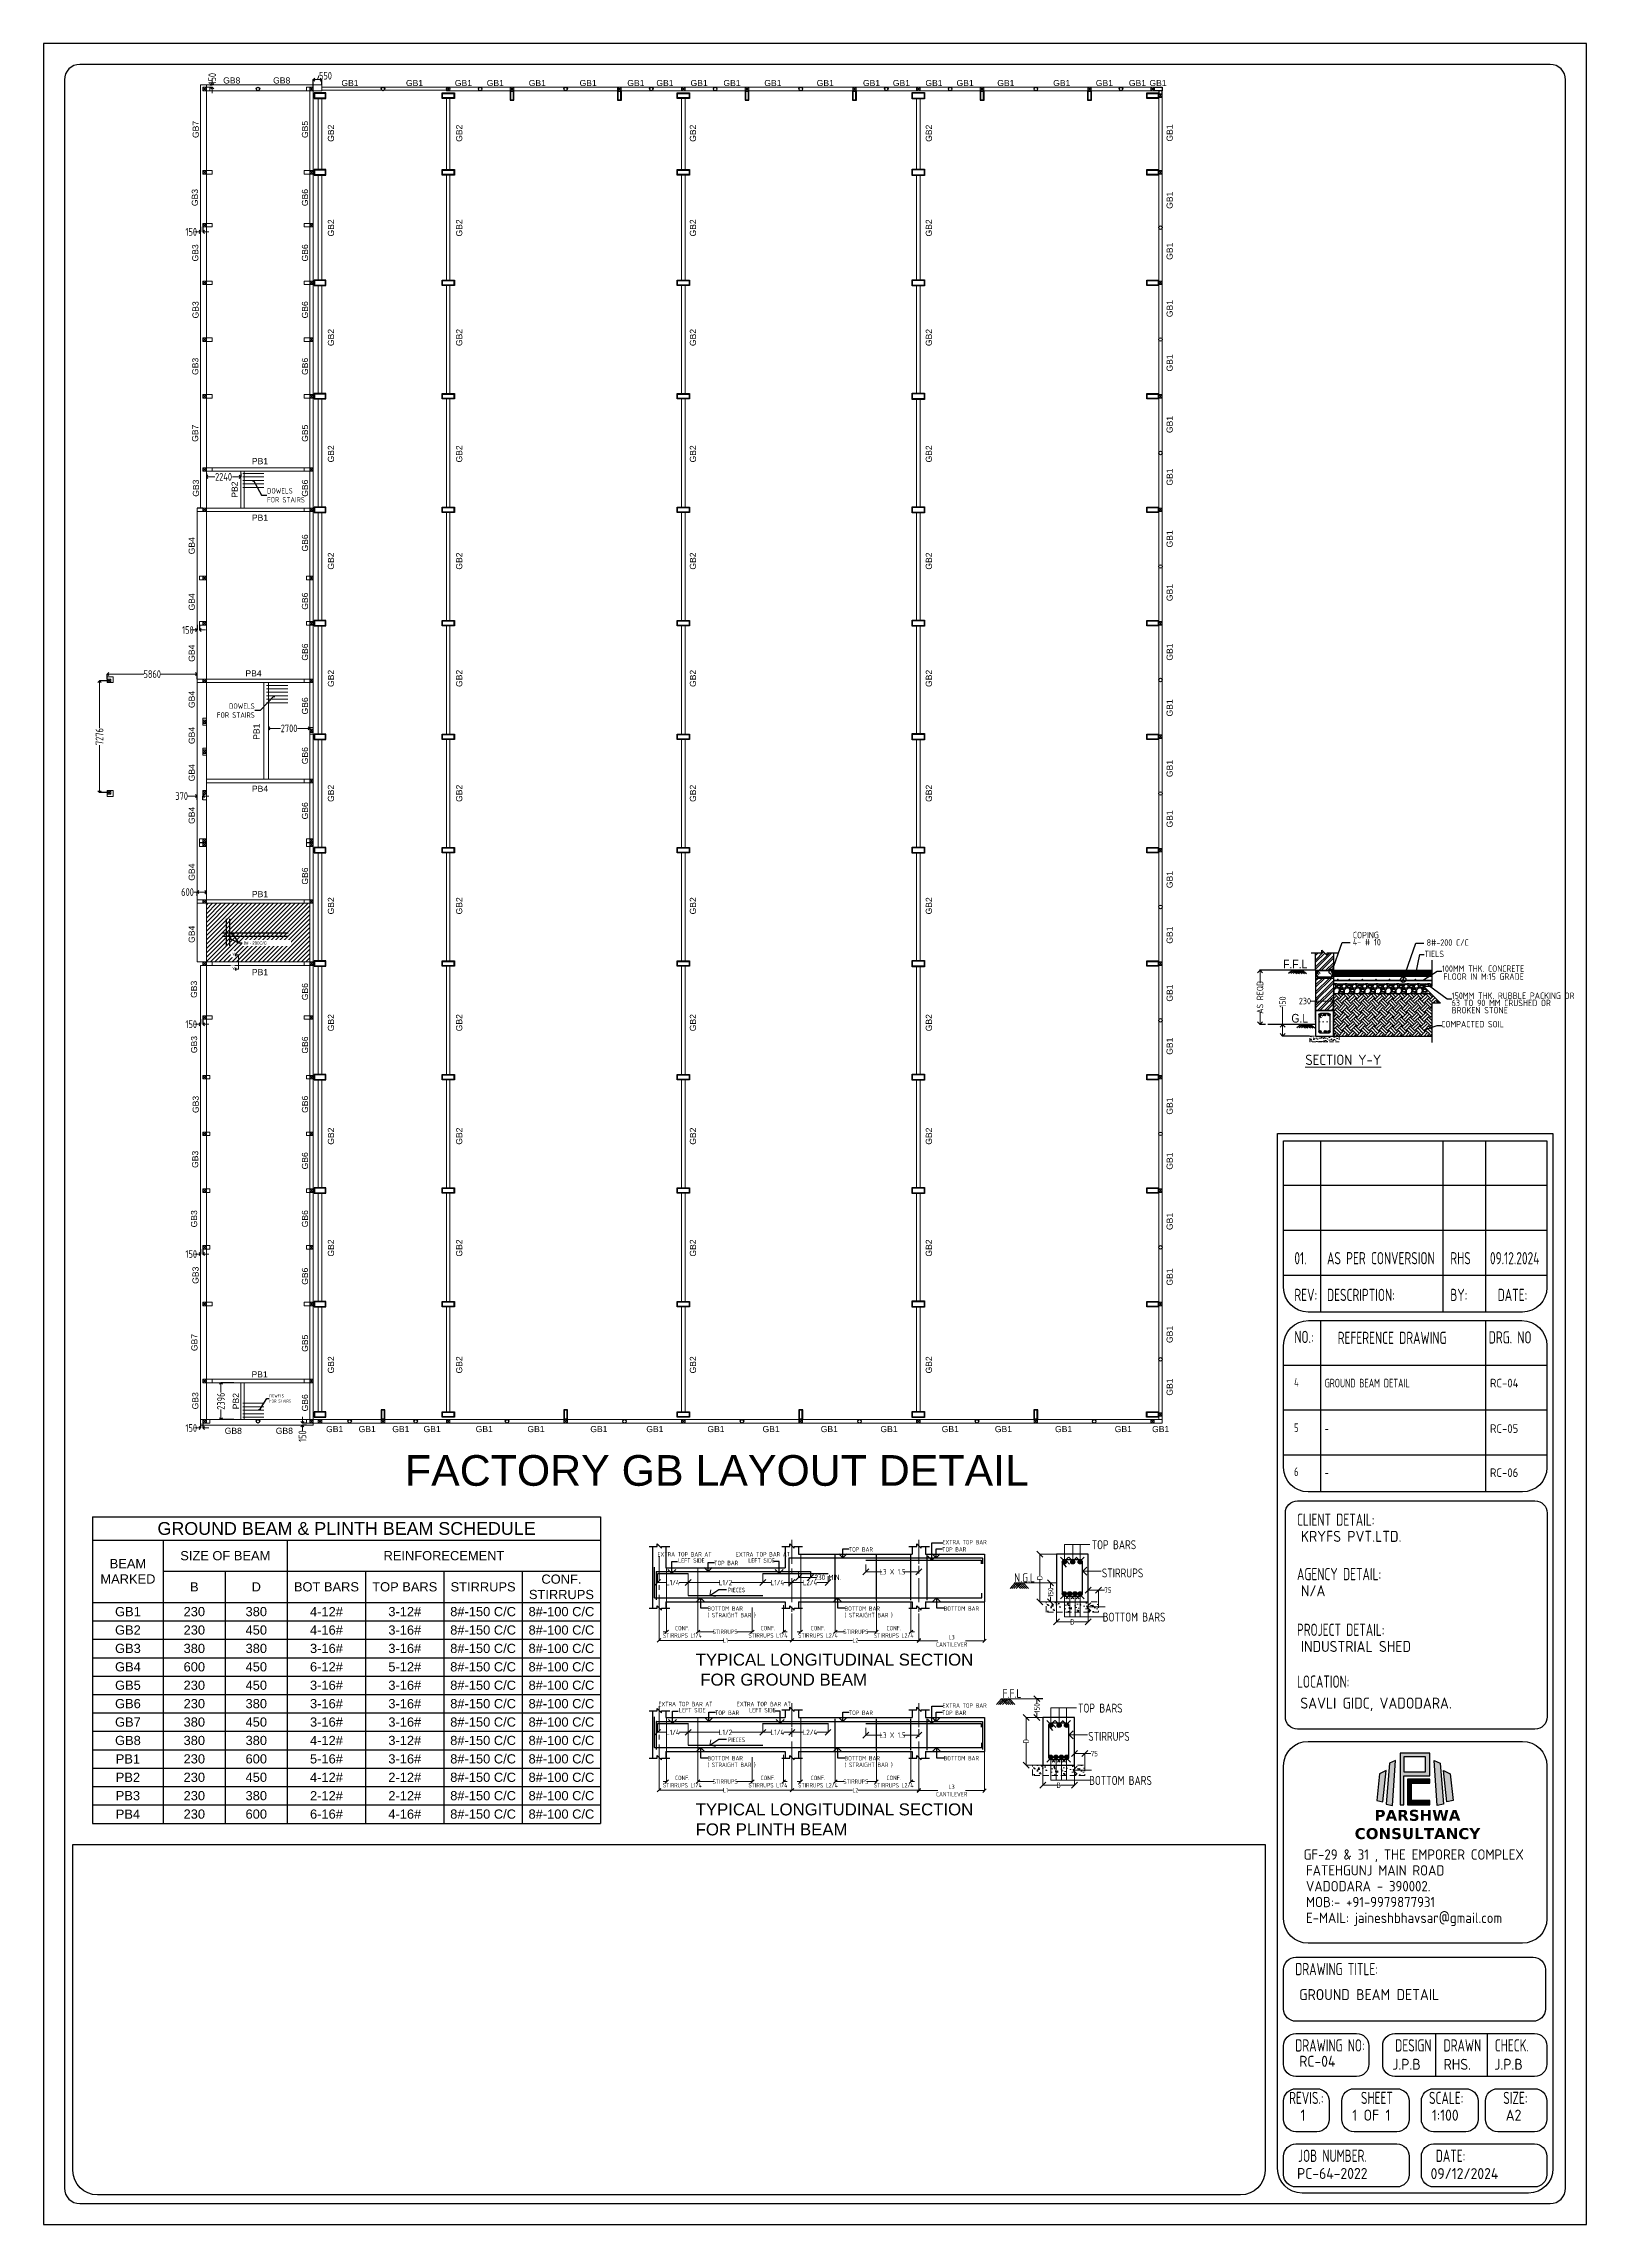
# Model space of a CAD drawing. Header units: inches. Extents: x -605 to 2991212, y -2872845 to 0.
# Drawn here: x 2487228 to 2587790, y -2759411 to -2617189 of the extents above; entities that cross this region are included whole.
import ezdxf
from ezdxf.enums import TextEntityAlignment as Align

# ---------------------------------------------------------------- set-up
doc = ezdxf.new("R2010")
doc.units = ezdxf.units.IN
doc.header["$LTSCALE"] = 600
doc.header["$MEASUREMENT"] = 0
for name, pattern in [('CENTER', [2, 1.25, -0.25, 0.25, -0.25]), ('CONTINOUS', [0]), ('DOT', [0.25, 0, -0.25]), ('HIDDEN', [0.375, 0.25, -0.125])]:
    doc.linetypes.add(name, pattern=pattern)
for name, color, linetype, lineweight in [('CENTRE LINE', 251, 'CENTER', 0), ('DIM', 251, 'Continuous', 0), ('GB', 6, 'Continuous', 20), ('L3', 3, 'Continuous', 25), ('L4', 4, 'Continuous', 30), ('L5', 10, 'Continuous', 40), ('LINTEL BEAM', 3, 'Continuous', 13), ('PILE CAP', 3, 'Continuous', 25), ('PV_MASONRY', 10, 'Continuous', 0), ('rDIMension', 1, 'Continuous', 18), ('rPCC DASH', 9, 'HIDDEN', 15), ('rRCC 1', 3, 'Continuous', 25), ('rRCC 2', 40, 'Continuous', 15), ('rREINF 1', 1, 'Continuous', 25), ('rREINF 2', 4, 'Continuous', 25), ('rSHEET', 2, 'Continuous', 30), ('rTEXT 3', 255, 'Continuous', 20), ('rTEXT 5', 6, 'Continuous', 40), ('TEXT7', 7, 'Continuous', 30), ('WALLS', 7, 'Continuous', 30)]:
    doc.layers.add(name, color=color, linetype=linetype, lineweight=lineweight)
doc.layers.add('rFOUNDATION', color=7, linetype='CONTINOUS', lineweight=15, true_color=0xd26722)
doc.layers.add('see level', color=2, linetype='Continuous')
doc.styles.add('DIM', font='geniso.shx', dxfattribs={"width": 0.85})
doc.styles.add('ROMANS', font='arial.ttf')
doc.styles.get("Standard").update_dxf_attribs({"font": 'arial.ttf'})
doc.styles.add('TEXT3', font='geniso.shx')
doc.styles.add('TEXT3 0.75NA', font='geniso.shx', dxfattribs={"width": 0.75})
doc.styles.add('TEXT5', font='geniso.shx')
doc.dimstyles.new('DST-25$7', dxfattribs={"dimscale": 150, "dimtxt": 2.25, "dimasz": 2, "dimexe": 1.5, "dimexo": 1, "dimgap": 1, "dimtad": 1, "dimdec": 0, "dimlfac": 0.25, "dimzin": 0, "dimdsep": 46, "dimtxsty": 'ROMANS', "dimblk": 'DOT', "dimcen": 0.09, "dimdle": 1, "dimclrd": 1, "dimclre": 1, "dimclrt": 7, "dimadec": 0, "dimazin": 0, "dimtfac": 1, "dimtdec": 0, "dimtmove": 0, "dimatfit": 3, "dimfxl": 1, "dimtolj": 1, "dimtzin": 0, "dimarcsym": 0})
doc.dimstyles.new('ST-100', dxfattribs={"dimscale": 100, "dimtxt": 2.5, "dimasz": 2, "dimexe": 0.18, "dimexo": 0.0625, "dimgap": 0.2, "dimtad": 0, "dimdec": 0, "dimzin": 0, "dimdsep": 46, "dimtxsty": 'DIM', "dimblk": 'OPEN90', "dimcen": 0.09, "dimclrd": 256, "dimclrt": 7, "dimadec": 0, "dimazin": 0, "dimtfac": 1, "dimtdec": 0, "dimtofl": 0, "dimtmove": 0, "dimatfit": 3, "dimldrblk": 'OPEN90', "dimfxl": 1, "dimtolj": 1, "dimtzin": 0, "dimlwd": -1, "dimarcsym": 0})
doc.dimstyles.new('ST-150', dxfattribs={"dimscale": 75, "dimtxt": 3, "dimasz": 2, "dimexe": 0.18, "dimexo": 0.0625, "dimgap": 0.2, "dimtad": 0, "dimdec": 0, "dimlfac": 2, "dimzin": 0, "dimdsep": 46, "dimtxsty": 'DIM', "dimblk": 'OPEN90', "dimcen": 0.09, "dimclrd": 256, "dimclrt": 7, "dimadec": 0, "dimazin": 0, "dimtfac": 1, "dimtdec": 0, "dimtofl": 0, "dimtmove": 0, "dimatfit": 3, "dimldrblk": 'OPEN90', "dimfxl": 1, "dimtolj": 1, "dimtzin": 0, "dimlwd": -1, "dimarcsym": 0})
doc.dimstyles.new('ST-25', dxfattribs={"dimscale": 100, "dimtxt": 2.5, "dimasz": 2, "dimexe": 0.18, "dimexo": 0.0625, "dimgap": 0.2, "dimtad": 0, "dimdec": 0, "dimlfac": 0.25, "dimzin": 0, "dimdsep": 46, "dimtxsty": 'DIM', "dimblk": 'OPEN90', "dimcen": 0.09, "dimclrd": 256, "dimclrt": 7, "dimadec": 0, "dimazin": 0, "dimtfac": 1, "dimtdec": 0, "dimtofl": 0, "dimtmove": 0, "dimatfit": 3, "dimldrblk": 'OPEN90', "dimfxl": 1, "dimtolj": 1, "dimtzin": 0, "dimlwd": -1, "dimarcsym": 0})
doc.dimstyles.new('ST-50', dxfattribs={"dimscale": 100, "dimtxt": 2.5, "dimasz": 2, "dimexe": 0.18, "dimexo": 0.0625, "dimgap": 0.2, "dimtad": 0, "dimdec": 0, "dimlfac": 0.5, "dimzin": 0, "dimdsep": 46, "dimtxsty": 'DIM', "dimblk": 'OPEN90', "dimcen": 0.09, "dimclrd": 256, "dimclrt": 7, "dimadec": 0, "dimazin": 0, "dimtfac": 1, "dimtdec": 0, "dimtofl": 0, "dimtmove": 0, "dimatfit": 3, "dimldrblk": 'OPEN90', "dimfxl": 1, "dimtolj": 1, "dimtzin": 0, "dimlwd": -1, "dimarcsym": 0})

msp = doc.modelspace()

# ---------------------------------------------------------------- texts
at = {"layer": 'rRCC 1', "color": 7, "style": 'DIM'}
for insert, char_height, attachment_point in [((2501788.6, -2646646.9), 350, 4), ((2500986.7, -2660685.1), 350, 6), ((2501948.3, -2705550.4), 200, 4)]:
    msp.add_mtext('\\A1;DOWELS \\PFOR STAIRS', dxfattribs=dict(at, insert=insert, char_height=char_height, attachment_point=attachment_point))
at = {"layer": 'rRCC 2'}
for s, p in [('GB8', (2499488.5, -2619589.6)), ('GB8', (2502746.6, -2619589.6)), ('GB1', (2507198.8, -2619758)), ('GB1', (2511404.4, -2619758)), ('GB1', (2514589.9, -2619758)), ('GB1', (2516671.9, -2619758)), ('GB1', (2519407.7, -2619758)), ('GB1', (2522722.3, -2619758)), ('GB1', (2525832.8, -2619758)), ('GB1', (2527727.4, -2619758)), ('GB1', (2529955.2, -2619758)), ('GB1', (2532099.7, -2619758)), ('GB1', (2534764.6, -2619758)), ('GB1', (2538179.1, -2619758)), ('GB1', (2541193.9, -2619758)), ('GB1', (2543140.6, -2619758)), ('GB1', (2545264.2, -2619758)), ('GB1', (2547294.2, -2619758)), ('GB1', (2549948.8, -2619758)), ('GB1', (2553592.3, -2619758)), ('GB1', (2556371.8, -2619758)), ('GB1', (2558526.7, -2619758)), ('GB1', (2559869.6, -2619758)), ('PB1', (2501332.2, -2644417.1)), ('PB1', (2501332.2, -2648101.5)), ('PB4', (2500909.1, -2658261.5)), ('PB4', (2501332.2, -2665783.4)), ('PB1', (2501332.2, -2672654.8)), ('PB1', (2501332.2, -2677744.5)), ('PB1', (2501306.1, -2703977.3)), ('GB8', (2499591.2, -2707655)), ('GB8', (2502919.8, -2707655)), ('GB1', (2506199.4, -2707543.4)), ('GB1', (2508319.6, -2707543.4)), ('GB1', (2510511.4, -2707543.4)), ('GB1', (2512551.2, -2707543.4)), ('GB1', (2515950.7, -2707543.4)), ('GB1', (2519323.4, -2707543.4)), ('GB1', (2523420.7, -2707543.4)), ('GB1', (2527070.8, -2707543.4)), ('GB1', (2531055.3, -2707543.4)), ('GB1', (2534648, -2707543.4)), ('GB1', (2538441.2, -2707543.4)), ('GB1', (2542334.6, -2707543.4)), ('GB1', (2546328.1, -2707543.4)), ('GB1', (2549792.1, -2707543.4)), ('GB1', (2553714.1, -2707543.4)), ('GB1', (2557607.4, -2707543.4)), ('GB1', (2560040.8, -2707543.4))]:
    msp.add_text(s, height=400, dxfattribs=at).set_placement(p, align=Align.MIDDLE_CENTER)
for s, p in [('GB7', (2497137.3, -2622785.6)), ('GB5', (2504262, -2622785.6)), ('GB2', (2505954.6, -2623034.2)), ('GB2', (2514314.6, -2623034.2)), ('GB2', (2529550.9, -2623034.2)), ('GB2', (2544928.4, -2623034.2)), ('GB1', (2560624.8, -2623015.8)), ('GB3', (2497085.7, -2627227.8)), ('GB6', (2504262, -2627227.8)), ('GB1', (2560624.8, -2627404.8)), ('GB2', (2505954.6, -2629206.4)), ('GB2', (2514314.6, -2629206.4)), ('GB2', (2529550.9, -2629206.4)), ('GB2', (2544928.4, -2629206.4)), ('GB3', (2497111.5, -2630835.3)), ('GB6', (2504262, -2630835.3)), ('GB1', (2560624.8, -2630731)), ('GB1', (2560624.8, -2634470.5)), ('GB3', (2497128.7, -2634550.6)), ('GB6', (2504262, -2634550.6)), ('GB2', (2505954.6, -2636354.7)), ('GB2', (2514314.6, -2636354.7)), ('GB2', (2529550.9, -2636354.7)), ('GB2', (2544928.4, -2636354.7)), ('GB3', (2497111.5, -2638238.9)), ('GB6', (2504262, -2638238.9)), ('GB1', (2560624.8, -2638013.2)), ('GB7', (2497102.9, -2642600.3)), ('GB5', (2504262, -2642600.3)), ('GB1', (2560624.8, -2642028.2)), ('GB2', (2505954.6, -2643943.9)), ('GB2', (2514314.6, -2643943.9)), ('GB2', (2529550.9, -2643943.9)), ('GB2', (2544928.4, -2643943.9)), ('GB1', (2560624.8, -2645452.8)), ('GB3', (2497154.4, -2646180.5)), ('PB2', (2499677.8, -2646274.5)), ('GB6', (2504262, -2646180.5)), ('GB4', (2496878.6, -2649935.5)), ('GB6', (2504262, -2649752.1)), ('GB1', (2560624.8, -2649487.5)), ('GB2', (2505954.6, -2650934.8)), ('GB2', (2514314.6, -2650934.8)), ('GB2', (2529550.9, -2650934.8)), ('GB2', (2544928.4, -2650934.8)), ('GB4', (2496878.6, -2653596.9)), ('GB6', (2504262, -2653547.7)), ('GB1', (2560624.8, -2652990.8)), ('GB4', (2496878.6, -2656945.1)), ('GB6', (2504262, -2656868.8)), ('GB1', (2560624.8, -2656868.1)), ('GB2', (2505954.6, -2658587)), ('GB2', (2514314.6, -2658587)), ('GB2', (2529550.9, -2658587)), ('GB2', (2544928.4, -2658587)), ('GB4', (2496878.6, -2659960.4)), ('GB6', (2504262, -2660379.6)), ('GB1', (2560624.8, -2660509.2)), ('GB4', (2496878.6, -2662309.9)), ('PB1', (2501101.3, -2662061.7)), ('GB6', (2504262, -2663624.8)), ('GB4', (2496878.6, -2664737.8)), ('GB1', (2560624.8, -2664465.2)), ('GB2', (2505954.6, -2666081.7)), ('GB2', (2514314.6, -2666081.7)), ('GB2', (2529550.9, -2666081.7)), ('GB2', (2544928.4, -2666081.7)), ('GB4', (2496878.6, -2667518.1)), ('GB6', (2504262, -2667223.5)), ('GB1', (2560624.8, -2667752)), ('GB4', (2496878.6, -2671222.6)), ('GB6', (2504262, -2671476.4)), ('GB1', (2560624.8, -2671708)), ('GB2', (2505954.6, -2673419)), ('GB2', (2514314.6, -2673419)), ('GB2', (2529550.9, -2673419)), ('GB2', (2544928.4, -2673419)), ('GB4', (2496878.6, -2675275.6)), ('GB1', (2560624.8, -2675329.4)), ('GB3', (2497025.6, -2678864.6)), ('GB6', (2504262, -2679016.1)), ('GB1', (2560624.8, -2679108.2)), ('GB2', (2505954.6, -2681039.7)), ('GB2', (2514314.6, -2681039.7)), ('GB2', (2529550.9, -2681039.7)), ('GB2', (2544928.4, -2681039.7)), ('GB3', (2497034.2, -2682467.2)), ('GB6', (2504262, -2682497.9)), ('GB1', (2560624.8, -2682572.2)), ('GB3', (2497137.3, -2686371.4)), ('GB6', (2504262, -2686363.1)), ('GB1', (2560624.8, -2686477)), ('GB2', (2505954.6, -2688439.9)), ('GB2', (2514314.6, -2688439.9)), ('GB2', (2529550.9, -2688439.9)), ('GB2', (2544928.4, -2688439.9)), ('GB3', (2497102.9, -2689954.5)), ('GB6', (2504262, -2690049)), ('GB1', (2560624.8, -2690066.9)), ('GB3', (2497034.2, -2693831.3)), ('GB6', (2504262, -2693823.5)), ('GB1', (2560624.8, -2694003.2)), ('GB2', (2505954.6, -2695733.9)), ('GB2', (2514314.6, -2695733.9)), ('GB2', (2529550.9, -2695733.9)), ('GB2', (2544928.4, -2695733.9)), ('GB3', (2497128.7, -2697512.3)), ('GB6', (2504262, -2697574.6)), ('GB1', (2560624.8, -2697624.6)), ('GB7', (2497056.8, -2701898.2)), ('GB5', (2504262, -2701945.4)), ('GB1', (2560624.8, -2701372)), ('GB2', (2505954.6, -2703355.6)), ('GB2', (2514314.6, -2703355.6)), ('GB2', (2529550.9, -2703355.6)), ('GB2', (2544928.4, -2703355.6)), ('GB1', (2560624.8, -2704804.5)), ('GB3', (2497111.3, -2705698.6)), ('PB2', (2499757.1, -2705722.4)), ('GB6', (2504262, -2705832))]:
    msp.add_text(s, height=400, rotation=90, dxfattribs=at).set_placement(p, align=Align.MIDDLE_CENTER)
msp.add_text('FACTORY GB LAYOUT DETAIL', height=2000, dxfattribs=at).set_placement((2510781.9, -2711241.5))
at = {"layer": 'rSHEET', "style": 'TEXT3 0.75NA', "width": 0.75}
for s, height, p in [('01.', 798.08, (2568756.1, -2696798)), ('AS PER CONVERSION', 798.078, (2570883.6, -2696798)), ('RHS', 798.08, (2578919.9, -2696798)), ('09.12.2024', 798.08, (2581504.2, -2696798)), ('REV:', 798.08, (2568756.1, -2699192.3)), ('DESCRIPTION:', 798.078, (2570883.6, -2699192.3)), ('BY:', 798.08, (2578919.9, -2699192.3)), ('DATE:', 798.08, (2582007.2, -2699192.3)), ('NO.:', 798.08, (2568756.1, -2701934.4)), ('REFERENCE DRAWING', 798.078, (2571582, -2701992.6)), ('DRG. NO', 798.08, (2581425.2, -2701963.3)), ('5', 564.3, (2568740.4, -2707735.3)), ('-', 564.3, (2570733.6, -2707792.5)), ('CLIENT DETAIL:', 798.078, (2568925.7, -2713853.1)), ('AGENCY DETAIL:', 798.078, (2568925.7, -2717400.7)), ('PROJECT DETAIL:', 798.078, (2568925.7, -2721031.9)), ('LOCATION:', 798.08, (2568925.7, -2724412.6)), ('DRAWING TITLE:', 798.078, (2568814.1, -2743158.9)), ('DRAWING NO:', 798.078, (2568814.1, -2748136.6)), ('DESIGN', 798.08, (2575327.7, -2748136.6)), ('DRAWN', 798.08, (2578481.6, -2748136.6)), ('CHECK.', 798.08, (2581818.7, -2748136.6)), ('REVIS.:', 798.08, (2568414.4, -2751561.7)), ('SHEET', 798.08, (2573093.2, -2751561.7)), ('SCALE:', 798.08, (2577533.1, -2751561.7)), ('SIZE:', 798.08, (2582371, -2751561.7)), ('JOB NUMBER.', 798.078, (2568994.5, -2755338)), ('DATE:', 798.08, (2577972.9, -2755338))]:
    msp.add_text(s, height=height, dxfattribs=at).set_placement(p)
at = {"layer": 'rSHEET', "color": 10, "style": 'TEXT3 0.75NA', "width": 0.75}
for s, height, p in [('4', 564.3, (2568740.4, -2704770.2)), ('GROUND BEAM DETAIL', 564.298, (2570733.6, -2704827.4))]:
    msp.add_text(s, height=height, dxfattribs=at).set_placement(p)
at = {"layer": 'rSHEET', "color": 10, "style": 'TEXT3 0.75NA'}
msp.add_text('RC-04', height=564.3, dxfattribs=at).set_placement((2581507.7, -2704827.4))
at = {"layer": 'rSHEET'}
for s, height, style, p in [('RC-05', 564.3, 'TEXT3 0.75NA', (2581507.7, -2707792.5)), ('KRYFS PVT.LTD.', 718.27, 'TEXT3', (2569179.9, -2714900.3)), ('N/A', 718.27, 'TEXT3', (2569179.9, -2718448)), ('INDUSTRIAL SHED', 718.27, 'TEXT3', (2569179.9, -2722079.1)), ('SAVLI GIDC, VADODARA.', 718.27, 'TEXT3', (2569145.3, -2725773.4)), ('GROUND BEAM DETAIL', 718.27, 'TEXT3', (2569068.4, -2744783.7)), ('RC-04', 718.27, 'TEXT3', (2569068.4, -2749133)), ('J.P.B', 718.27, 'TEXT3', (2575142.9, -2749330.6)), ('RHS.', 718.27, 'TEXT3', (2578481, -2749330.6)), ('J.P.B', 718.27, 'TEXT3', (2581793.5, -2749330.6)), ('1', 718.3, 'TEXT3', (2569155.3, -2752647.6)), ('1 OF 1', 718.27, 'TEXT3', (2572531.4, -2752647.6)), ('1:100', 718.27, 'TEXT3', (2577723.9, -2752647.6)), ('A2', 718.27, 'TEXT3', (2582532.1, -2752647.6)), ('PC-64-2022', 718.27, 'TEXT3', (2568933.7, -2756448.4)), ('09/12/2024', 718.27, 'TEXT3', (2577633.6, -2756458.2))]:
    msp.add_text(s, height=height, dxfattribs=dict(at, style=style)).set_placement(p)
at = {"layer": 'rSHEET', "color": 2, "style": 'TEXT3 0.75NA', "width": 0.75}
for s, p in [('6', (2568740.4, -2710610.4)), ('-', (2570733.6, -2710667.7))]:
    msp.add_text(s, height=564.3, dxfattribs=at).set_placement(p)
at = {"layer": 'rSHEET', "color": 2, "style": 'TEXT3 0.75NA'}
msp.add_text('RC-06', height=564.3, dxfattribs=at).set_placement((2581507.7, -2710667.7))
at = {"layer": 'rSHEET', "lineweight": 13, "style": 'TEXT3'}
for s, p in [('GF-29 & 31 , THE EMPORER COMPLEX', (2569358.6, -2735626.8)), ('FATEHGUNJ MAIN ROAD', (2569513.4, -2736659)), ('VADODARA - 390002.', (2569513.4, -2737691.1)), ('MOB:- +91-9979877931', (2569513.4, -2738723.2)), ('E-MAIL: jaineshbhavsar@gmail.com', (2569513.4, -2739755.4))]:
    msp.add_text(s, height=672.427, dxfattribs=at).set_placement(p)

# ---------------------------------------------------------------- blocks, each defined once
blk = doc.blocks.new('*T1602')
at = {"layer": 'see level', "color": 0, "linetype": 'ByBlock', "lineweight": -2}
for p, q in [((0, 0), (33116, 0)), ((0, 0), (0, -5576)), ((33116, 0), (33116, -19981)), ((0, -1512), (33116, -1512)), ((4613, -1512), (4613, -19981)), ((12693, -1512), (12693, -19981)), ((4613, -3544), (33116, -3544)), ((8653, -3544), (8653, -19981)), ((17799, -3544), (17799, -19981)), ((22905, -3544), (22905, -19981)), ((28011, -3544), (28011, -19981)), ((0, -5576), (33116, -5576)), ((0, -5576), (0, -19981)), ((0, -6776), (33116, -6776)), ((0, -7977), (33116, -7977)), ((0, -9177), (33116, -9177)), ((0, -10378), (33116, -10378)), ((0, -11578), (33116, -11578)), ((0, -12778), (33116, -12778)), ((0, -13979), (33116, -13979)), ((0, -15179), (33116, -15179)), ((0, -16380), (33116, -16380)), ((0, -17580), (33116, -17580)), ((0, -18781), (33116, -18781)), ((0, -19981), (33116, -19981))]:
    blk.add_line(p, q, dxfattribs=at)
at = {"layer": 'see level', "color": 0, "linetype": 'ByBlock', "attachment_point": 5}
for s, insert, char_height, width in [('GROUND BEAM & PLINTH BEAM SCHEDULE', (16558, -756), 833.64, 32716.25), ('BEAM MARKED', (2306, -3544), 600.22, 4212.47), ('SIZE OF BEAM', (8653, -2528), 600.22, 7680.34), ('REINFORECEMENT', (22905, -2528), 600.22, 20023.15), ('B', (6633, -4560), 600, 3640.1), ('D', (10673, -4560), 600, 3640.1), ('BOT BARS', (15246, -4560), 600.2, 4705.68), ('TOP BARS', (20352, -4560), 600.2, 4705.68), ('STIRRUPS', (25458, -4560), 600.2, 4705.68), ('CONF. STIRRUPS', (30563, -4560), 600.22, 4705.68), ('GB1', (2306, -6176), 600.2, 4212.47), ('GB2', (2306, -7376), 600.2, 4212.47), ('230', (6633, -6176), 600.2, 3640.1), ('230', (6633, -7376), 600.2, 3640.1), ('450', (10673, -7376), 600.2, 3640.1), ('380', (10673, -6176), 600.2, 3640.1), ('4-12#', (15246, -6176), 600.2, 4705.68), ('4-16#', (15246, -7376), 600.2, 4705.68), ('3-12#', (20352, -6176), 600.2, 4705.68), ('3-16#', (20352, -7376), 600.2, 4705.68), ('8#-150 C/C', (25458, -6176), 600.2, 4705.68), ('8#-150 C/C', (25458, -7376), 600.2, 4705.68), ('8#-100 C/C', (30563, -6176), 600.2, 4705.68), ('8#-100 C/C', (30563, -7376), 600.2, 4705.68), ('GB3', (2306, -8577), 600.2, 4212.47), ('380', (6633, -8577), 600.2, 3640.1), ('380', (10673, -8577), 600.2, 3640.1), ('3-16#', (15246, -8577), 600.2, 4705.68), ('3-16#', (20352, -8577), 600.2, 4705.68), ('8#-150 C/C', (25458, -8577), 600.2, 4705.68), ('8#-100 C/C', (30563, -8577), 600.2, 4705.68), ('GB4', (2306, -9777), 600.2, 4212.47), ('600', (6633, -9777), 600.2, 3640.1), ('450', (10673, -9777), 600.2, 3640.1), ('6-12#', (15246, -9777), 600.2, 4705.68), ('5-12#', (20352, -9777), 600.2, 4705.68), ('8#-150 C/C', (25458, -9777), 600.2, 4705.68), ('8#-100 C/C', (30563, -9777), 600.2, 4705.68), ('GB5', (2306, -10978), 600.2, 4212.47), ('230', (6633, -10978), 600.2, 3640.1), ('450', (10673, -10978), 600.2, 3640.1), ('3-16#', (15246, -10978), 600.2, 4705.68), ('3-16#', (20352, -10978), 600.2, 4705.68), ('8#-150 C/C', (25458, -10978), 600.2, 4705.68), ('8#-100 C/C', (30563, -10978), 600.2, 4705.68), ('GB6', (2306, -12178), 600.2, 4212.47), ('230', (6633, -12178), 600.2, 3640.1), ('380', (10673, -12178), 600.2, 3640.1), ('3-16#', (15246, -12178), 600.2, 4705.68), ('3-16#', (20352, -12178), 600.2, 4705.68), ('8#-150 C/C', (25458, -12178), 600.2, 4705.68), ('8#-100 C/C', (30563, -12178), 600.2, 4705.68), ('GB7', (2306, -13379), 600.2, 4212.47), ('380', (6633, -13379), 600.2, 3640.1), ('450', (10673, -13379), 600.2, 3640.1), ('3-16#', (15246, -13379), 600.2, 4705.68), ('3-16#', (20352, -13379), 600.2, 4705.68), ('8#-150 C/C', (25458, -13379), 600.2, 4705.68), ('8#-100 C/C', (30563, -13379), 600.2, 4705.68), ('GB8', (2306, -14579), 600.2, 4212.47), ('PB1', (2306, -15780), 600.2, 4212.47), ('380', (6633, -14579), 600.2, 3640.1), ('230', (6633, -15780), 600.2, 3640.1), ('380', (10673, -14579), 600.2, 3640.1), ('600', (10673, -15780), 600.2, 3640.1), ('4-12#', (15246, -14579), 600.2, 4705.68), ('5-16#', (15246, -15780), 600.2, 4705.68), ('3-12#', (20352, -14579), 600.2, 4705.68), ('3-16#', (20352, -15780), 600.2, 4705.68), ('8#-150 C/C', (25458, -14579), 600.2, 4705.68), ('8#-150 C/C', (25458, -15780), 600.2, 4705.68), ('8#-100 C/C', (30563, -14579), 600.2, 4705.68), ('8#-100 C/C', (30563, -15780), 600.2, 4705.68), ('PB2', (2306, -16980), 600.2, 4212.47), ('230', (6633, -16980), 600.2, 3640.1), ('450', (10673, -16980), 600.2, 3640.1), ('4-12#', (15246, -16980), 600.2, 4705.68), ('2-12#', (20352, -16980), 600.2, 4705.68), ('8#-150 C/C', (25458, -16980), 600.2, 4705.68), ('8#-100 C/C', (30563, -16980), 600.2, 4705.68), ('PB3', (2306, -18180), 600.2, 4212.47), ('230', (6633, -18180), 600.2, 3640.1), ('380', (10673, -18180), 600.2, 3640.1), ('2-12#', (15246, -18180), 600.2, 4705.68), ('2-12#', (20352, -18180), 600.2, 4705.68), ('8#-150 C/C', (25458, -18180), 600.2, 4705.68), ('8#-100 C/C', (30563, -18180), 600.2, 4705.68), ('PB4', (2306, -19381), 600.2, 4212.47), ('230', (6633, -19381), 600.2, 3640.1), ('600', (10673, -19381), 600.2, 3640.1), ('6-16#', (15246, -19381), 600.2, 4705.68), ('4-16#', (20352, -19381), 600.2, 4705.68), ('8#-150 C/C', (25458, -19381), 600.2, 4705.68), ('8#-100 C/C', (30563, -19381), 600.2, 4705.68)]:
    blk.add_mtext(s, dxfattribs=dict(at, insert=insert, char_height=char_height, width=width))
blk = doc.blocks.new('_Open90')
at = {"color": 0, "linetype": 'ByBlock', "lineweight": -2}
for p, q in [((0, 0), (-1, 0)), ((-0.5, 0.5), (0, 0)), ((0, 0), (-0.5, -0.5))]:
    blk.add_line(p, q, dxfattribs=at)
blk = doc.blocks.new('Q')
at = {"linetype": 'Continuous', "ltscale": 0.5}
h = blk.add_hatch(color=152, dxfattribs=at)
h.dxf.hatch_style = 1
h.paths.add_polyline_path([(6.07, 15.37), (5.53, 10.52), (6.67, 10.29), (7.27, 16.02)])
h.paths.add_polyline_path([(18.9, 15.37), (19.44, 10.52), (18.3, 10.29), (17.7, 16.02)])
h = blk.add_hatch(color=10, dxfattribs=at)
h.dxf.hatch_style = 1
h.paths.add_polyline_path([(7.87, 17.31), (7.27, 9.83), (8.41, 9.62), (8.96, 17.82)])
h.paths.add_polyline_path([(17.1, 17.31), (17.7, 9.83), (16.56, 9.62), (16.01, 17.82)])
h = blk.add_hatch(color=152, dxfattribs=at)
h.dxf.hatch_style = 1
h.paths.add_polyline_path([(9.79, 19.18), (9.79, 9.76), (10.5, 9.76), (10.5, 15.05), (15.19, 15.05), (15.19, 19.18)])
h.paths.add_polyline_path([(10.5, 18.5), (10.5, 15.72), (14.45, 15.72), (14.45, 18.5)], flags=16)
h = blk.add_hatch(color=152, dxfattribs=at)
h.dxf.hatch_style = 1
h.paths.add_polyline_path([(11.15, 14.43), (11.15, 9.76), (15.19, 9.76), (15.19, 10.52), (11.87, 10.52), (11.87, 13.69), (15.19, 13.69), (15.19, 14.43)])
at = {"color": 152, "linetype": 'Continuous'}
for points in [[(6.07, 15.37), (5.53, 10.52), (6.67, 10.29), (7.27, 16.02), (6.07, 15.37)], [(9.79, 19.18), (9.79, 9.76), (10.5, 9.76), (10.5, 15.05), (15.19, 15.05), (15.19, 19.18), (9.79, 19.18)], [(10.5, 18.5), (10.5, 15.72), (14.45, 15.72), (14.45, 18.5), (10.5, 18.5)], [(18.9, 15.37), (19.44, 10.52), (18.3, 10.29), (17.7, 16.02), (18.9, 15.37)], [(11.15, 14.43), (11.15, 9.76), (15.19, 9.76), (15.19, 10.52), (11.87, 10.52), (11.87, 13.69), (15.19, 13.69), (15.19, 14.43), (11.15, 14.43)]]:
    blk.add_lwpolyline(points, dxfattribs=at)
at = {"color": 10, "linetype": 'Continuous'}
for points in [[(7.87, 17.31), (7.27, 9.83), (8.41, 9.62), (8.96, 17.82), (7.87, 17.31)], [(17.1, 17.31), (17.7, 9.83), (16.56, 9.62), (16.01, 17.82), (17.1, 17.31)]]:
    blk.add_lwpolyline(points, dxfattribs=at)
at = {"linetype": 'Continuous', "insert": (1.32, 8.82), "char_height": 2, "attachment_point": 1}
blk.add_mtext_dynamic_manual_height_columns('\\pxqc;{\\fVerdana|b1|i0|c0|p34;\\C152;PARSHWA\\PCONSULTANCY }', width=23.282, gutter_width=1, heights=[6.3], dxfattribs=at)
blk = doc.blocks.new('*D1603')
at = {"layer": 'Defpoints', "color": 0}
for p in [(2501876, -2661781), (2504576, -2661781), (2504576, -2661845)]:
    blk.add_point(p, dxfattribs=at)
at = {"layer": 'rDIMension', "color": 0, "linetype": 'ByBlock', "lineweight": -2}
for p, q in [((2501876, -2661781), (2501876, -2661845)), ((2504576, -2661781), (2504576, -2661845))]:
    blk.add_line(p, q, dxfattribs=at)
at = {"layer": 'rDIMension'}
for p, q in [((2502076, -2661845), (2502675, -2661845)), ((2504376, -2661845), (2503778, -2661845))]:
    blk.add_line(p, q, dxfattribs=at)
at = {"layer": 'rDIMension', "xscale": 200, "yscale": 200, "zscale": 200, "rotation": 180}
blk.add_blockref('_Open90', (2501876, -2661845), dxfattribs=at)
at = {"layer": 'rDIMension', "xscale": 200, "yscale": 200, "zscale": 200}
blk.add_blockref('_Open90', (2504576, -2661845), dxfattribs=at)
at = {"layer": 'rDIMension', "color": 7, "insert": (2503226, -2661845), "char_height": 500, "attachment_point": 5, "style": 'DIM'}
blk.add_mtext('\\A1;2700', dxfattribs=at)
blk = doc.blocks.new('*D1604')
at = {"layer": 'Defpoints', "color": 0}
for p in [(2497836, -2645229), (2500076, -2645229), (2500076, -2645440)]:
    blk.add_point(p, dxfattribs=at)
at = {"layer": 'rDIMension', "color": 0, "linetype": 'ByBlock', "lineweight": -2}
for p, q in [((2497836, -2645229), (2497836, -2645440)), ((2500076, -2645229), (2500076, -2645440))]:
    blk.add_line(p, q, dxfattribs=at)
at = {"layer": 'rDIMension'}
for p, q in [((2498036, -2645440), (2498383, -2645440)), ((2499876, -2645440), (2499529, -2645440))]:
    blk.add_line(p, q, dxfattribs=at)
at = {"layer": 'rDIMension', "xscale": 200, "yscale": 200, "zscale": 200, "rotation": 180}
blk.add_blockref('_Open90', (2497836, -2645440), dxfattribs=at)
at = {"layer": 'rDIMension', "xscale": 200, "yscale": 200, "zscale": 200}
blk.add_blockref('_Open90', (2500076, -2645440), dxfattribs=at)
at = {"layer": 'rDIMension', "color": 7, "insert": (2498956, -2645440), "char_height": 500, "attachment_point": 5, "style": 'DIM'}
blk.add_mtext('\\A1;2240', dxfattribs=at)
blk = doc.blocks.new('*D1605')
at = {"layer": 'Defpoints', "color": 0}
for p in [(2499636, -2704523), (2498787, -2706919), (2499636, -2706919)]:
    blk.add_point(p, dxfattribs=at)
at = {"layer": 'rDIMension', "color": 0, "linetype": 'ByBlock', "lineweight": -2}
for p, q in [((2499636, -2704523), (2498787, -2704523)), ((2499636, -2706919), (2498787, -2706919))]:
    blk.add_line(p, q, dxfattribs=at)
at = {"layer": 'rDIMension'}
for p, q in [((2498787, -2704723), (2498787, -2705169)), ((2498787, -2706719), (2498787, -2706273))]:
    blk.add_line(p, q, dxfattribs=at)
at = {"layer": 'rDIMension', "xscale": 200, "yscale": 200, "zscale": 200}
for p, rotation in [((2498787, -2704523), 90), ((2498787, -2706919), 270)]:
    blk.add_blockref('_Open90', p, dxfattribs=dict(at, rotation=rotation))
at = {"layer": 'rDIMension', "color": 7, "insert": (2498787, -2705721), "char_height": 500, "attachment_point": 5, "rotation": 90, "style": 'DIM'}
blk.add_mtext('\\A1;2396', dxfattribs=at)
blk = doc.blocks.new('_Oblique')
at = {"color": 0, "lineweight": -2}
blk.add_line((-0.5, -0.5), (0.5, 0.5), dxfattribs=at)
blk = doc.blocks.new('*D2596')
at = {"layer": 'Defpoints', "color": 0}
for p in [(1440087, -842587), (1439828, -842877), (1440087, -842877)]:
    blk.add_point(p, dxfattribs=at)
at = {"layer": 'rDIMension', "color": 0, "lineweight": -2}
for p, q in [((1439828, -842877), (1439828, -842587)), ((1440087, -842877), (1440087, -842587))]:
    blk.add_line(p, q, dxfattribs=at)
at = {"layer": 'rDIMension'}
for p, q in [((1439828, -842587), (1440087, -842587)), ((1440087, -842587), (1440239, -842587))]:
    blk.add_line(p, q, dxfattribs=at)
at = {"layer": 'rDIMension', "xscale": 149.45, "yscale": 149.45, "zscale": 149.45, "rotation": 180}
blk.add_blockref('_Oblique', (1439828, -842587), dxfattribs=at)
at = {"layer": 'rDIMension', "xscale": 149.45, "yscale": 149.45, "zscale": 149.45}
blk.add_blockref('_Oblique', (1440087, -842587), dxfattribs=at)
at = {"layer": 'rDIMension', "color": 7, "insert": (1440322, -842587), "char_height": 135, "attachment_point": 5, "style": 'DIM'}
blk.add_mtext('\\A1;75', dxfattribs=at)
blk = doc.blocks.new('*D2597')
at = {"layer": 'Defpoints', "color": 0}
for p in [(1438889, -842406), (1439036, -842406), (1439115, -842877)]:
    blk.add_point(p, dxfattribs=at)
at = {"layer": 'rDIMension', "color": 0, "lineweight": -2}
for p, q in [((1439036, -842406), (1438889, -842406)), ((1439115, -842877), (1438889, -842877))]:
    blk.add_line(p, q, dxfattribs=at)
at = {"layer": 'rDIMension'}
for p, q in [((1438889, -842406), (1438889, -842530)), ((1438889, -842877), (1438889, -842753))]:
    blk.add_line(p, q, dxfattribs=at)
at = {"layer": 'rDIMension', "xscale": 149.45, "yscale": 149.45, "zscale": 149.45}
for p, rotation in [((1438889, -842406), 90), ((1438889, -842877), 270)]:
    blk.add_blockref('_Oblique', p, dxfattribs=dict(at, rotation=rotation))
at = {"layer": 'rDIMension', "color": 7, "insert": (1438889, -842642), "char_height": 135, "attachment_point": 5, "rotation": 90, "style": 'DIM'}
blk.add_mtext('\\A1;150', dxfattribs=at)
blk = doc.blocks.new('*D2598')
at = {"layer": 'Defpoints', "color": 0}
for p in [(1439036, -842877), (1439828, -842877), (1439828, -843379)]:
    blk.add_point(p, dxfattribs=at)
at = {"layer": 'rDIMension', "color": 0, "lineweight": -2}
for p, q in [((1439036, -842877), (1439036, -843379)), ((1439828, -842877), (1439828, -843379))]:
    blk.add_line(p, q, dxfattribs=at)
at = {"layer": 'rDIMension'}
for p, q in [((1439036, -843379), (1439384, -843379)), ((1439828, -843379), (1439481, -843379))]:
    blk.add_line(p, q, dxfattribs=at)
at = {"layer": 'rDIMension', "xscale": 149.45, "yscale": 149.45, "zscale": 149.45, "rotation": 180}
blk.add_blockref('_Oblique', (1439036, -843379), dxfattribs=at)
at = {"layer": 'rDIMension', "xscale": 149.45, "yscale": 149.45, "zscale": 149.45}
blk.add_blockref('_Oblique', (1439828, -843379), dxfattribs=at)
at = {"layer": 'rDIMension', "color": 7, "insert": (1439432, -843379), "char_height": 135, "attachment_point": 5, "style": 'DIM'}
blk.add_mtext('\\A1;B', dxfattribs=at)
blk = doc.blocks.new('*D2599')
at = {"layer": 'Defpoints', "color": 0}
for p in [(1439036, -841685), (1438617, -842877), (1439036, -842877)]:
    blk.add_point(p, dxfattribs=at)
at = {"layer": 'rDIMension', "color": 0, "lineweight": -2}
for p, q in [((1439036, -841685), (1438617, -841685)), ((1439036, -842877), (1438617, -842877))]:
    blk.add_line(p, q, dxfattribs=at)
at = {"layer": 'rDIMension'}
for p, q in [((1438617, -841685), (1438617, -842232)), ((1438617, -842877), (1438617, -842329))]:
    blk.add_line(p, q, dxfattribs=at)
at = {"layer": 'rDIMension', "xscale": 149.45, "yscale": 149.45, "zscale": 149.45}
for p, rotation in [((1438617, -841685), 90), ((1438617, -842877), 270)]:
    blk.add_blockref('_Oblique', p, dxfattribs=dict(at, rotation=rotation))
at = {"layer": 'rDIMension', "color": 7, "insert": (1438617, -842281), "char_height": 135, "attachment_point": 5, "rotation": 90, "style": 'DIM'}
blk.add_mtext('\\A1;D', dxfattribs=at)
blk = doc.blocks.new('*D2600')
at = {"layer": 'Defpoints', "color": 0}
for p in [(1429291, -842025), (1430073, -842025), (1430073, -843628)]:
    blk.add_point(p, dxfattribs=at)
at = {"layer": 'rDIMension', "color": 0, "lineweight": -2}
for p, q in [((1429291, -842025), (1429291, -843628)), ((1430073, -842025), (1430073, -843628))]:
    blk.add_line(p, q, dxfattribs=at)
at = {"layer": 'rDIMension'}
for p, q in [((1429291, -843628), (1429201, -843628)), ((1430073, -843628), (1430163, -843628))]:
    blk.add_line(p, q, dxfattribs=at)
at = {"layer": 'rDIMension', "xscale": 90, "yscale": 90, "zscale": 90}
blk.add_blockref('_Oblique', (1429291, -843628), dxfattribs=at)
at = {"layer": 'rDIMension', "xscale": 90, "yscale": 90, "zscale": 90, "rotation": 180}
blk.add_blockref('_Oblique', (1430073, -843628), dxfattribs=at)
at = {"layer": 'rDIMension', "color": 7, "insert": (1429682, -843628), "char_height": 110, "attachment_point": 5, "style": 'DIM'}
blk.add_mtext('\\A1;CONF.\\PSTIRRUPS L1/4', dxfattribs=at)
blk = doc.blocks.new('*D2601')
at = {"layer": 'Defpoints', "color": 0}
for p in [(1429066, -842292), (1429827, -842396), (1429827, -842720)]:
    blk.add_point(p, dxfattribs=at)
at = {"layer": 'rDIMension', "color": 0, "lineweight": -2}
for p, q in [((1429066, -842292), (1429066, -842396)), ((1429827, -842720), (1429827, -842396))]:
    blk.add_line(p, q, dxfattribs=at)
at = {"layer": 'rDIMension'}
for p, q in [((1429066, -842396), (1429289, -842396)), ((1429827, -842396), (1429605, -842396))]:
    blk.add_line(p, q, dxfattribs=at)
at = {"layer": 'rDIMension', "xscale": 149.45, "yscale": 149.45, "zscale": 149.45, "rotation": 180}
blk.add_blockref('_Oblique', (1429066, -842396), dxfattribs=at)
at = {"layer": 'rDIMension', "xscale": 149.45, "yscale": 149.45, "zscale": 149.45}
blk.add_blockref('_Oblique', (1429827, -842396), dxfattribs=at)
at = {"layer": 'rDIMension', "color": 7, "insert": (1429447, -842396), "char_height": 135, "attachment_point": 5, "style": 'DIM'}
blk.add_mtext('\\A1;L1/4', dxfattribs=at)
blk = doc.blocks.new('*D2602')
at = {"layer": 'Defpoints', "color": 0}
for p in [(1431433, -843021), (1432214, -842958), (1432214, -843628)]:
    blk.add_point(p, dxfattribs=at)
at = {"layer": 'rDIMension', "color": 0, "lineweight": -2}
for p, q in [((1431433, -843021), (1431433, -843628)), ((1432214, -842958), (1432214, -843628))]:
    blk.add_line(p, q, dxfattribs=at)
at = {"layer": 'rDIMension'}
for p, q in [((1431433, -843628), (1431343, -843628)), ((1432214, -843628), (1432304, -843628))]:
    blk.add_line(p, q, dxfattribs=at)
at = {"layer": 'rDIMension', "xscale": 90, "yscale": 90, "zscale": 90}
blk.add_blockref('_Oblique', (1431433, -843628), dxfattribs=at)
at = {"layer": 'rDIMension', "xscale": 90, "yscale": 90, "zscale": 90, "rotation": 180}
blk.add_blockref('_Oblique', (1432214, -843628), dxfattribs=at)
at = {"layer": 'rDIMension', "color": 7, "insert": (1431823, -843628), "char_height": 110, "attachment_point": 5, "style": 'DIM'}
blk.add_mtext('\\A1;CONF.\\PSTIRRUPS L1/4', dxfattribs=at)
blk = doc.blocks.new('*D2603')
at = {"layer": 'Defpoints', "color": 0}
for p in [(1431433, -843132), (1430073, -843446), (1431433, -843628)]:
    blk.add_point(p, dxfattribs=at)
at = {"layer": 'rDIMension', "color": 0, "lineweight": -2}
for p, q in [((1431433, -843132), (1431433, -843628)), ((1430073, -843446), (1430073, -843628))]:
    blk.add_line(p, q, dxfattribs=at)
at = {"layer": 'rDIMension'}
for p, q in [((1430073, -843628), (1430471, -843628)), ((1431433, -843628), (1431034, -843628))]:
    blk.add_line(p, q, dxfattribs=at)
at = {"layer": 'rDIMension', "xscale": 90, "yscale": 90, "zscale": 90, "rotation": 180}
blk.add_blockref('_Oblique', (1430073, -843628), dxfattribs=at)
at = {"layer": 'rDIMension', "xscale": 90, "yscale": 90, "zscale": 90}
blk.add_blockref('_Oblique', (1431433, -843628), dxfattribs=at)
at = {"layer": 'rDIMension', "color": 7, "insert": (1430753, -843628), "char_height": 110, "attachment_point": 5, "style": 'DIM'}
blk.add_mtext('\\A1;STIRRUPS', dxfattribs=at)
blk = doc.blocks.new('*D2604')
at = {"layer": 'Defpoints', "color": 0}
for p in [(1431698, -842310), (1431698, -842396), (1432423, -842292)]:
    blk.add_point(p, dxfattribs=at)
at = {"layer": 'rDIMension', "color": 0, "lineweight": -2}
for p, q in [((1431698, -842310), (1431698, -842396)), ((1432423, -842292), (1432423, -842396))]:
    blk.add_line(p, q, dxfattribs=at)
at = {"layer": 'rDIMension'}
for p, q in [((1431698, -842396), (1431902, -842396)), ((1432423, -842396), (1432218, -842396))]:
    blk.add_line(p, q, dxfattribs=at)
at = {"layer": 'rDIMension', "xscale": 149.45, "yscale": 149.45, "zscale": 149.45, "rotation": 180}
blk.add_blockref('_Oblique', (1431698, -842396), dxfattribs=at)
at = {"layer": 'rDIMension', "xscale": 149.45, "yscale": 149.45, "zscale": 149.45}
blk.add_blockref('_Oblique', (1432423, -842396), dxfattribs=at)
at = {"layer": 'rDIMension', "color": 7, "insert": (1432060, -842396), "char_height": 135, "attachment_point": 5, "style": 'DIM'}
blk.add_mtext('\\A1;L1/4', dxfattribs=at)
blk = doc.blocks.new('*D2605')
at = {"layer": 'Defpoints', "color": 0}
for p in [(1429827, -842172), (1431698, -842172), (1431698, -842396)]:
    blk.add_point(p, dxfattribs=at)
at = {"layer": 'rDIMension', "color": 0, "lineweight": -2}
for p, q in [((1429827, -842172), (1429827, -842396)), ((1431698, -842172), (1431698, -842396))]:
    blk.add_line(p, q, dxfattribs=at)
at = {"layer": 'rDIMension'}
for p, q in [((1429827, -842396), (1430611, -842396)), ((1431698, -842396), (1430914, -842396))]:
    blk.add_line(p, q, dxfattribs=at)
at = {"layer": 'rDIMension', "xscale": 149.45, "yscale": 149.45, "zscale": 149.45, "rotation": 180}
blk.add_blockref('_Oblique', (1429827, -842396), dxfattribs=at)
at = {"layer": 'rDIMension', "xscale": 149.45, "yscale": 149.45, "zscale": 149.45}
blk.add_blockref('_Oblique', (1431698, -842396), dxfattribs=at)
at = {"layer": 'rDIMension', "color": 7, "insert": (1430763, -842396), "char_height": 135, "attachment_point": 5, "style": 'DIM'}
blk.add_mtext('\\A1;L1/2', dxfattribs=at)
blk = doc.blocks.new('*D2606')
at = {"layer": 'Defpoints', "color": 0}
for p in [(1432589, -842122), (1432891, -842266), (1432891, -842266)]:
    blk.add_point(p, dxfattribs=at)
at = {"layer": 'rDIMension', "color": 0, "lineweight": -2}
for p, q in [((1432589, -842122), (1432589, -842266)), ((1432891, -842266), (1432891, -842266))]:
    blk.add_line(p, q, dxfattribs=at)
at = {"layer": 'rDIMension'}
for p, q in [((1432589, -842266), (1432891, -842266)), ((1432891, -842266), (1433041, -842266))]:
    blk.add_line(p, q, dxfattribs=at)
at = {"layer": 'rDIMension', "xscale": 149.45, "yscale": 149.45, "zscale": 149.45, "rotation": 180}
blk.add_blockref('_Oblique', (1432589, -842266), dxfattribs=at)
at = {"layer": 'rDIMension', "xscale": 149.45, "yscale": 149.45, "zscale": 149.45}
blk.add_blockref('_Oblique', (1432891, -842266), dxfattribs=at)
at = {"layer": 'rDIMension', "color": 7, "insert": (1433319, -842266), "char_height": 135, "attachment_point": 5, "style": 'DIM'}
blk.add_mtext('\\A1;230 MIN.', dxfattribs=at)
blk = doc.blocks.new('*D2607')
at = {"layer": 'Defpoints', "color": 0}
for p in [(1432423, -842292), (1433325, -842234), (1433325, -842396)]:
    blk.add_point(p, dxfattribs=at)
at = {"layer": 'rDIMension', "color": 0, "lineweight": -2}
for p, q in [((1432423, -842292), (1432423, -842396)), ((1433325, -842234), (1433325, -842396))]:
    blk.add_line(p, q, dxfattribs=at)
at = {"layer": 'rDIMension'}
for p, q in [((1432423, -842396), (1432705, -842396)), ((1433325, -842396), (1433043, -842396))]:
    blk.add_line(p, q, dxfattribs=at)
at = {"layer": 'rDIMension', "xscale": 149.45, "yscale": 149.45, "zscale": 149.45, "rotation": 180}
blk.add_blockref('_Oblique', (1432423, -842396), dxfattribs=at)
at = {"layer": 'rDIMension', "xscale": 149.45, "yscale": 149.45, "zscale": 149.45}
blk.add_blockref('_Oblique', (1433325, -842396), dxfattribs=at)
at = {"layer": 'rDIMension', "color": 7, "insert": (1432874, -842396), "char_height": 135, "attachment_point": 5, "style": 'DIM'}
blk.add_mtext('\\A1;L2/4', dxfattribs=at)
blk = doc.blocks.new('*D2608')
at = {"layer": 'Defpoints', "color": 0}
for p in [(1432643, -841685), (1433505, -842877), (1433505, -843628)]:
    blk.add_point(p, dxfattribs=at)
at = {"layer": 'rDIMension', "color": 0, "lineweight": -2}
for p, q in [((1432643, -841685), (1432643, -843628)), ((1433505, -842877), (1433505, -843628))]:
    blk.add_line(p, q, dxfattribs=at)
at = {"layer": 'rDIMension'}
for p, q in [((1432643, -843628), (1432553, -843628)), ((1433505, -843628), (1433595, -843628))]:
    blk.add_line(p, q, dxfattribs=at)
at = {"layer": 'rDIMension', "xscale": 90, "yscale": 90, "zscale": 90}
blk.add_blockref('_Oblique', (1432643, -843628), dxfattribs=at)
at = {"layer": 'rDIMension', "xscale": 90, "yscale": 90, "zscale": 90, "rotation": 180}
blk.add_blockref('_Oblique', (1433505, -843628), dxfattribs=at)
at = {"layer": 'rDIMension', "color": 7, "insert": (1433074, -843628), "char_height": 110, "attachment_point": 5, "style": 'DIM'}
blk.add_mtext('\\A1;CONF.\\PSTIRRUPS L2/4', dxfattribs=at)
blk = doc.blocks.new('*D2609')
at = {"layer": 'Defpoints', "color": 0}
for p in [(1432423, -843171), (1435595, -843171), (1435595, -843843)]:
    blk.add_point(p, dxfattribs=at)
at = {"layer": 'rDIMension', "color": 0, "lineweight": -2}
for p, q in [((1432423, -843171), (1432423, -843843)), ((1435595, -843171), (1435595, -843843))]:
    blk.add_line(p, q, dxfattribs=at)
at = {"layer": 'rDIMension'}
for p, q in [((1432423, -843843), (1433937, -843843)), ((1435595, -843843), (1434080, -843843))]:
    blk.add_line(p, q, dxfattribs=at)
at = {"layer": 'rDIMension', "xscale": 90, "yscale": 90, "zscale": 90, "rotation": 180}
blk.add_blockref('_Oblique', (1432423, -843843), dxfattribs=at)
at = {"layer": 'rDIMension', "xscale": 90, "yscale": 90, "zscale": 90}
blk.add_blockref('_Oblique', (1435595, -843843), dxfattribs=at)
at = {"layer": 'rDIMension', "color": 7, "insert": (1434009, -843843), "char_height": 110, "attachment_point": 5, "style": 'DIM'}
blk.add_mtext('\\A1;L2', dxfattribs=at)
blk = doc.blocks.new('*D2610')
at = {"layer": 'Defpoints', "color": 0}
for p in [(1429102, -843171), (1432423, -843171), (1429102, -843843)]:
    blk.add_point(p, dxfattribs=at)
at = {"layer": 'rDIMension', "color": 0, "lineweight": -2}
for p, q in [((1429102, -843171), (1429102, -843843)), ((1432423, -843171), (1432423, -843843))]:
    blk.add_line(p, q, dxfattribs=at)
at = {"layer": 'rDIMension'}
for p, q in [((1429102, -843843), (1430700, -843843)), ((1432423, -843843), (1430825, -843843))]:
    blk.add_line(p, q, dxfattribs=at)
at = {"layer": 'rDIMension', "xscale": 90, "yscale": 90, "zscale": 90, "rotation": 180}
blk.add_blockref('_Oblique', (1429102, -843843), dxfattribs=at)
at = {"layer": 'rDIMension', "xscale": 90, "yscale": 90, "zscale": 90}
blk.add_blockref('_Oblique', (1432423, -843843), dxfattribs=at)
at = {"layer": 'rDIMension', "color": 7, "insert": (1430763, -843843), "char_height": 110, "attachment_point": 5, "style": 'DIM'}
blk.add_mtext('\\A1;L1', dxfattribs=at)
blk = doc.blocks.new('*D2611')
at = {"layer": 'Defpoints', "color": 0}
for p in [(1433505, -842841), (1434537, -842841), (1434537, -843628)]:
    blk.add_point(p, dxfattribs=at)
at = {"layer": 'rDIMension', "color": 0, "lineweight": -2}
for p, q in [((1433505, -842841), (1433505, -843628)), ((1434537, -842841), (1434537, -843628))]:
    blk.add_line(p, q, dxfattribs=at)
at = {"layer": 'rDIMension'}
for p, q in [((1433505, -843628), (1433739, -843628)), ((1434537, -843628), (1434303, -843628))]:
    blk.add_line(p, q, dxfattribs=at)
at = {"layer": 'rDIMension', "xscale": 90, "yscale": 90, "zscale": 90, "rotation": 180}
blk.add_blockref('_Oblique', (1433505, -843628), dxfattribs=at)
at = {"layer": 'rDIMension', "xscale": 90, "yscale": 90, "zscale": 90}
blk.add_blockref('_Oblique', (1434537, -843628), dxfattribs=at)
at = {"layer": 'rDIMension', "color": 7, "insert": (1434021, -843628), "char_height": 110, "attachment_point": 5, "style": 'DIM'}
blk.add_mtext('\\A1;STIRRUPS', dxfattribs=at)
blk = doc.blocks.new('*D2612')
at = {"layer": 'Defpoints', "color": 0}
for p in [(1434537, -842841), (1435397, -842877), (1435397, -843628)]:
    blk.add_point(p, dxfattribs=at)
at = {"layer": 'rDIMension', "color": 0, "lineweight": -2}
for p, q in [((1434537, -842841), (1434537, -843628)), ((1435397, -842877), (1435397, -843628))]:
    blk.add_line(p, q, dxfattribs=at)
at = {"layer": 'rDIMension'}
for p, q in [((1434537, -843628), (1434447, -843628)), ((1435397, -843628), (1435487, -843628))]:
    blk.add_line(p, q, dxfattribs=at)
at = {"layer": 'rDIMension', "xscale": 90, "yscale": 90, "zscale": 90}
blk.add_blockref('_Oblique', (1434537, -843628), dxfattribs=at)
at = {"layer": 'rDIMension', "xscale": 90, "yscale": 90, "zscale": 90, "rotation": 180}
blk.add_blockref('_Oblique', (1435397, -843628), dxfattribs=at)
at = {"layer": 'rDIMension', "color": 7, "insert": (1434967, -843628), "char_height": 110, "attachment_point": 5, "style": 'DIM'}
blk.add_mtext('\\A1;CONF.\\PSTIRRUPS L2/4', dxfattribs=at)
blk = doc.blocks.new('*D2613')
at = {"layer": 'Defpoints', "color": 0}
for p in [(1434272, -841942), (1435595, -841980), (1435595, -842125)]:
    blk.add_point(p, dxfattribs=at)
at = {"layer": 'rDIMension', "color": 0, "lineweight": -2}
for p, q in [((1434272, -841942), (1434272, -842125)), ((1435595, -841980), (1435595, -842125))]:
    blk.add_line(p, q, dxfattribs=at)
at = {"layer": 'rDIMension'}
for p, q in [((1434272, -842125), (1434667, -842125)), ((1435595, -842125), (1435200, -842125))]:
    blk.add_line(p, q, dxfattribs=at)
at = {"layer": 'rDIMension', "xscale": 149.45, "yscale": 149.45, "zscale": 149.45, "rotation": 180}
blk.add_blockref('_Oblique', (1434272, -842125), dxfattribs=at)
at = {"layer": 'rDIMension', "xscale": 149.45, "yscale": 149.45, "zscale": 149.45}
blk.add_blockref('_Oblique', (1435595, -842125), dxfattribs=at)
at = {"layer": 'rDIMension', "color": 7, "insert": (1434934, -842125), "char_height": 135, "attachment_point": 5, "style": 'DIM'}
blk.add_mtext('\\A1;L3 X 1.5', dxfattribs=at)
blk = doc.blocks.new('*D2614')
at = {"layer": 'Defpoints', "color": 0}
for p in [(1435595, -843171), (1437238, -842877), (1437238, -843853)]:
    blk.add_point(p, dxfattribs=at)
at = {"layer": 'rDIMension', "color": 0, "lineweight": -2}
for p, q in [((1435595, -843171), (1435595, -843853)), ((1437238, -842877), (1437238, -843853))]:
    blk.add_line(p, q, dxfattribs=at)
at = {"layer": 'rDIMension'}
for p, q in [((1435595, -843853), (1436069, -843853)), ((1437238, -843853), (1436764, -843853))]:
    blk.add_line(p, q, dxfattribs=at)
at = {"layer": 'rDIMension', "xscale": 90, "yscale": 90, "zscale": 90, "rotation": 180}
blk.add_blockref('_Oblique', (1435595, -843853), dxfattribs=at)
at = {"layer": 'rDIMension', "xscale": 90, "yscale": 90, "zscale": 90}
blk.add_blockref('_Oblique', (1437238, -843853), dxfattribs=at)
at = {"layer": 'rDIMension', "color": 7, "insert": (1436417, -843853), "char_height": 110, "attachment_point": 5, "style": 'DIM'}
blk.add_mtext('\\A1;L3\\PCANTILEVER', dxfattribs=at)
blk = doc.blocks.new('*D2615')
at = {"layer": 'Defpoints', "color": 0}
for p in [(1439488, -846963), (1439747, -846673), (1439747, -846963)]:
    blk.add_point(p, dxfattribs=at)
at = {"layer": 'rDIMension', "color": 0, "lineweight": -2}
for p, q in [((1439488, -846963), (1439488, -846673)), ((1439747, -846963), (1439747, -846673))]:
    blk.add_line(p, q, dxfattribs=at)
at = {"layer": 'rDIMension'}
for p, q in [((1439488, -846673), (1439747, -846673)), ((1439747, -846673), (1439899, -846673))]:
    blk.add_line(p, q, dxfattribs=at)
at = {"layer": 'rDIMension', "xscale": 149.45, "yscale": 149.45, "zscale": 149.45, "rotation": 180}
blk.add_blockref('_Oblique', (1439488, -846673), dxfattribs=at)
at = {"layer": 'rDIMension', "xscale": 149.45, "yscale": 149.45, "zscale": 149.45}
blk.add_blockref('_Oblique', (1439747, -846673), dxfattribs=at)
at = {"layer": 'rDIMension', "color": 7, "insert": (1439982, -846673), "char_height": 135, "attachment_point": 5, "style": 'DIM'}
blk.add_mtext('\\A1;75', dxfattribs=at)
blk = doc.blocks.new('*D2616')
at = {"layer": 'Defpoints', "color": 0}
for p in [(1438549, -845300), (1438696, -845300), (1438696, -845771)]:
    blk.add_point(p, dxfattribs=at)
at = {"layer": 'rDIMension', "color": 0, "lineweight": -2}
for p, q in [((1438696, -845300), (1438549, -845300)), ((1438696, -845771), (1438549, -845771))]:
    blk.add_line(p, q, dxfattribs=at)
at = {"layer": 'rDIMension'}
for p, q in [((1438549, -845300), (1438549, -845424)), ((1438549, -845771), (1438549, -845647))]:
    blk.add_line(p, q, dxfattribs=at)
at = {"layer": 'rDIMension', "xscale": 149.45, "yscale": 149.45, "zscale": 149.45}
for p, rotation in [((1438549, -845300), 90), ((1438549, -845771), 270)]:
    blk.add_blockref('_Oblique', p, dxfattribs=dict(at, rotation=rotation))
at = {"layer": 'rDIMension', "color": 7, "insert": (1438549, -845535), "char_height": 135, "attachment_point": 5, "rotation": 90, "style": 'DIM'}
blk.add_mtext('\\A1;150', dxfattribs=at)
blk = doc.blocks.new('*D2617')
at = {"layer": 'Defpoints', "color": 0}
for p in [(1438696, -846963), (1439488, -846963), (1439488, -847465)]:
    blk.add_point(p, dxfattribs=at)
at = {"layer": 'rDIMension', "color": 0, "lineweight": -2}
for p, q in [((1438696, -846963), (1438696, -847465)), ((1439488, -846963), (1439488, -847465))]:
    blk.add_line(p, q, dxfattribs=at)
at = {"layer": 'rDIMension'}
for p, q in [((1438696, -847465), (1439043, -847465)), ((1439488, -847465), (1439141, -847465))]:
    blk.add_line(p, q, dxfattribs=at)
at = {"layer": 'rDIMension', "xscale": 149.45, "yscale": 149.45, "zscale": 149.45, "rotation": 180}
blk.add_blockref('_Oblique', (1438696, -847465), dxfattribs=at)
at = {"layer": 'rDIMension', "xscale": 149.45, "yscale": 149.45, "zscale": 149.45}
blk.add_blockref('_Oblique', (1439488, -847465), dxfattribs=at)
at = {"layer": 'rDIMension', "color": 7, "insert": (1439092, -847465), "char_height": 135, "attachment_point": 5, "style": 'DIM'}
blk.add_mtext('\\A1;B', dxfattribs=at)
blk = doc.blocks.new('*D2618')
at = {"layer": 'Defpoints', "color": 0}
for p in [(1438696, -845771), (1438277, -846963), (1438696, -846963)]:
    blk.add_point(p, dxfattribs=at)
at = {"layer": 'rDIMension', "color": 0, "lineweight": -2}
for p, q in [((1438696, -845771), (1438277, -845771)), ((1438696, -846963), (1438277, -846963))]:
    blk.add_line(p, q, dxfattribs=at)
at = {"layer": 'rDIMension'}
for p, q in [((1438277, -845771), (1438277, -846318)), ((1438277, -846963), (1438277, -846416))]:
    blk.add_line(p, q, dxfattribs=at)
at = {"layer": 'rDIMension', "xscale": 149.45, "yscale": 149.45, "zscale": 149.45}
for p, rotation in [((1438277, -845771), 90), ((1438277, -846963), 270)]:
    blk.add_blockref('_Oblique', p, dxfattribs=dict(at, rotation=rotation))
at = {"layer": 'rDIMension', "color": 7, "insert": (1438277, -846367), "char_height": 135, "attachment_point": 5, "rotation": 90, "style": 'DIM'}
blk.add_mtext('\\A1;D', dxfattribs=at)
blk = doc.blocks.new('*D2619')
at = {"layer": 'Defpoints', "color": 0}
for p in [(1429291, -845771), (1430073, -845771), (1430073, -847374)]:
    blk.add_point(p, dxfattribs=at)
at = {"layer": 'rDIMension', "color": 0, "lineweight": -2}
for p, q in [((1429291, -845771), (1429291, -847374)), ((1430073, -845771), (1430073, -847374))]:
    blk.add_line(p, q, dxfattribs=at)
at = {"layer": 'rDIMension'}
for p, q in [((1429291, -847374), (1429201, -847374)), ((1430073, -847374), (1430163, -847374))]:
    blk.add_line(p, q, dxfattribs=at)
at = {"layer": 'rDIMension', "xscale": 90, "yscale": 90, "zscale": 90}
blk.add_blockref('_Oblique', (1429291, -847374), dxfattribs=at)
at = {"layer": 'rDIMension', "xscale": 90, "yscale": 90, "zscale": 90, "rotation": 180}
blk.add_blockref('_Oblique', (1430073, -847374), dxfattribs=at)
at = {"layer": 'rDIMension', "color": 7, "insert": (1429682, -847374), "char_height": 110, "attachment_point": 5, "style": 'DIM'}
blk.add_mtext('\\A1;CONF.\\PSTIRRUPS L1/4', dxfattribs=at)
blk = doc.blocks.new('*D2620')
at = {"layer": 'Defpoints', "color": 0}
for p in [(1431433, -846766), (1432214, -846703), (1432214, -847374)]:
    blk.add_point(p, dxfattribs=at)
at = {"layer": 'rDIMension', "color": 0, "lineweight": -2}
for p, q in [((1431433, -846766), (1431433, -847374)), ((1432214, -846703), (1432214, -847374))]:
    blk.add_line(p, q, dxfattribs=at)
at = {"layer": 'rDIMension'}
for p, q in [((1431433, -847374), (1431343, -847374)), ((1432214, -847374), (1432304, -847374))]:
    blk.add_line(p, q, dxfattribs=at)
at = {"layer": 'rDIMension', "xscale": 90, "yscale": 90, "zscale": 90}
blk.add_blockref('_Oblique', (1431433, -847374), dxfattribs=at)
at = {"layer": 'rDIMension', "xscale": 90, "yscale": 90, "zscale": 90, "rotation": 180}
blk.add_blockref('_Oblique', (1432214, -847374), dxfattribs=at)
at = {"layer": 'rDIMension', "color": 7, "insert": (1431823, -847374), "char_height": 110, "attachment_point": 5, "style": 'DIM'}
blk.add_mtext('\\A1;CONF.\\PSTIRRUPS L1/4', dxfattribs=at)
blk = doc.blocks.new('*D2621')
at = {"layer": 'Defpoints', "color": 0}
for p in [(1431433, -846878), (1430073, -847191), (1431433, -847374)]:
    blk.add_point(p, dxfattribs=at)
at = {"layer": 'rDIMension', "color": 0, "lineweight": -2}
for p, q in [((1431433, -846878), (1431433, -847374)), ((1430073, -847191), (1430073, -847374))]:
    blk.add_line(p, q, dxfattribs=at)
at = {"layer": 'rDIMension'}
for p, q in [((1430073, -847374), (1430471, -847374)), ((1431433, -847374), (1431034, -847374))]:
    blk.add_line(p, q, dxfattribs=at)
at = {"layer": 'rDIMension', "xscale": 90, "yscale": 90, "zscale": 90, "rotation": 180}
blk.add_blockref('_Oblique', (1430073, -847374), dxfattribs=at)
at = {"layer": 'rDIMension', "xscale": 90, "yscale": 90, "zscale": 90}
blk.add_blockref('_Oblique', (1431433, -847374), dxfattribs=at)
at = {"layer": 'rDIMension', "color": 7, "insert": (1430753, -847374), "char_height": 110, "attachment_point": 5, "style": 'DIM'}
blk.add_mtext('\\A1;STIRRUPS', dxfattribs=at)
blk = doc.blocks.new('*D2622')
at = {"layer": 'Defpoints', "color": 0}
for p in [(1432643, -845771), (1433505, -846622), (1433505, -847374)]:
    blk.add_point(p, dxfattribs=at)
at = {"layer": 'rDIMension', "color": 0, "lineweight": -2}
for p, q in [((1432643, -845771), (1432643, -847374)), ((1433505, -846622), (1433505, -847374))]:
    blk.add_line(p, q, dxfattribs=at)
at = {"layer": 'rDIMension'}
for p, q in [((1432643, -847374), (1432553, -847374)), ((1433505, -847374), (1433595, -847374))]:
    blk.add_line(p, q, dxfattribs=at)
at = {"layer": 'rDIMension', "xscale": 90, "yscale": 90, "zscale": 90}
blk.add_blockref('_Oblique', (1432643, -847374), dxfattribs=at)
at = {"layer": 'rDIMension', "xscale": 90, "yscale": 90, "zscale": 90, "rotation": 180}
blk.add_blockref('_Oblique', (1433505, -847374), dxfattribs=at)
at = {"layer": 'rDIMension', "color": 7, "insert": (1433074, -847374), "char_height": 110, "attachment_point": 5, "style": 'DIM'}
blk.add_mtext('\\A1;CONF.\\PSTIRRUPS L2/4', dxfattribs=at)
blk = doc.blocks.new('*D2623')
at = {"layer": 'Defpoints', "color": 0}
for p in [(1432423, -846917), (1435595, -846917), (1435595, -847588)]:
    blk.add_point(p, dxfattribs=at)
at = {"layer": 'rDIMension', "color": 0, "lineweight": -2}
for p, q in [((1432423, -846917), (1432423, -847588)), ((1435595, -846917), (1435595, -847588))]:
    blk.add_line(p, q, dxfattribs=at)
at = {"layer": 'rDIMension'}
for p, q in [((1432423, -847588), (1433937, -847588)), ((1435595, -847588), (1434080, -847588))]:
    blk.add_line(p, q, dxfattribs=at)
at = {"layer": 'rDIMension', "xscale": 90, "yscale": 90, "zscale": 90, "rotation": 180}
blk.add_blockref('_Oblique', (1432423, -847588), dxfattribs=at)
at = {"layer": 'rDIMension', "xscale": 90, "yscale": 90, "zscale": 90}
blk.add_blockref('_Oblique', (1435595, -847588), dxfattribs=at)
at = {"layer": 'rDIMension', "color": 7, "insert": (1434009, -847588), "char_height": 110, "attachment_point": 5, "style": 'DIM'}
blk.add_mtext('\\A1;L2', dxfattribs=at)
blk = doc.blocks.new('*D2624')
at = {"layer": 'Defpoints', "color": 0}
for p in [(1429102, -846917), (1432423, -846917), (1429102, -847588)]:
    blk.add_point(p, dxfattribs=at)
at = {"layer": 'rDIMension', "color": 0, "lineweight": -2}
for p, q in [((1429102, -846917), (1429102, -847588)), ((1432423, -846917), (1432423, -847588))]:
    blk.add_line(p, q, dxfattribs=at)
at = {"layer": 'rDIMension'}
for p, q in [((1429102, -847588), (1430700, -847588)), ((1432423, -847588), (1430825, -847588))]:
    blk.add_line(p, q, dxfattribs=at)
at = {"layer": 'rDIMension', "xscale": 90, "yscale": 90, "zscale": 90, "rotation": 180}
blk.add_blockref('_Oblique', (1429102, -847588), dxfattribs=at)
at = {"layer": 'rDIMension', "xscale": 90, "yscale": 90, "zscale": 90}
blk.add_blockref('_Oblique', (1432423, -847588), dxfattribs=at)
at = {"layer": 'rDIMension', "color": 7, "insert": (1430763, -847588), "char_height": 110, "attachment_point": 5, "style": 'DIM'}
blk.add_mtext('\\A1;L1', dxfattribs=at)
blk = doc.blocks.new('*D2625')
at = {"layer": 'Defpoints', "color": 0}
for p in [(1433505, -846586), (1434537, -846586), (1434537, -847374)]:
    blk.add_point(p, dxfattribs=at)
at = {"layer": 'rDIMension', "color": 0, "lineweight": -2}
for p, q in [((1433505, -846586), (1433505, -847374)), ((1434537, -846586), (1434537, -847374))]:
    blk.add_line(p, q, dxfattribs=at)
at = {"layer": 'rDIMension'}
for p, q in [((1433505, -847374), (1433739, -847374)), ((1434537, -847374), (1434303, -847374))]:
    blk.add_line(p, q, dxfattribs=at)
at = {"layer": 'rDIMension', "xscale": 90, "yscale": 90, "zscale": 90, "rotation": 180}
blk.add_blockref('_Oblique', (1433505, -847374), dxfattribs=at)
at = {"layer": 'rDIMension', "xscale": 90, "yscale": 90, "zscale": 90}
blk.add_blockref('_Oblique', (1434537, -847374), dxfattribs=at)
at = {"layer": 'rDIMension', "color": 7, "insert": (1434021, -847374), "char_height": 110, "attachment_point": 5, "style": 'DIM'}
blk.add_mtext('\\A1;STIRRUPS', dxfattribs=at)
blk = doc.blocks.new('*D2626')
at = {"layer": 'Defpoints', "color": 0}
for p in [(1434537, -846586), (1435397, -846622), (1435397, -847374)]:
    blk.add_point(p, dxfattribs=at)
at = {"layer": 'rDIMension', "color": 0, "lineweight": -2}
for p, q in [((1434537, -846586), (1434537, -847374)), ((1435397, -846622), (1435397, -847374))]:
    blk.add_line(p, q, dxfattribs=at)
at = {"layer": 'rDIMension'}
for p, q in [((1434537, -847374), (1434447, -847374)), ((1435397, -847374), (1435487, -847374))]:
    blk.add_line(p, q, dxfattribs=at)
at = {"layer": 'rDIMension', "xscale": 90, "yscale": 90, "zscale": 90}
blk.add_blockref('_Oblique', (1434537, -847374), dxfattribs=at)
at = {"layer": 'rDIMension', "xscale": 90, "yscale": 90, "zscale": 90, "rotation": 180}
blk.add_blockref('_Oblique', (1435397, -847374), dxfattribs=at)
at = {"layer": 'rDIMension', "color": 7, "insert": (1434967, -847374), "char_height": 110, "attachment_point": 5, "style": 'DIM'}
blk.add_mtext('\\A1;CONF.\\PSTIRRUPS L2/4', dxfattribs=at)
blk = doc.blocks.new('*D2627')
at = {"layer": 'Defpoints', "color": 0}
for p in [(1434272, -846028), (1435595, -846066), (1435595, -846211)]:
    blk.add_point(p, dxfattribs=at)
at = {"layer": 'rDIMension', "color": 0, "lineweight": -2}
for p, q in [((1434272, -846028), (1434272, -846211)), ((1435595, -846066), (1435595, -846211))]:
    blk.add_line(p, q, dxfattribs=at)
at = {"layer": 'rDIMension'}
for p, q in [((1434272, -846211), (1434667, -846211)), ((1435595, -846211), (1435200, -846211))]:
    blk.add_line(p, q, dxfattribs=at)
at = {"layer": 'rDIMension', "xscale": 149.45, "yscale": 149.45, "zscale": 149.45, "rotation": 180}
blk.add_blockref('_Oblique', (1434272, -846211), dxfattribs=at)
at = {"layer": 'rDIMension', "xscale": 149.45, "yscale": 149.45, "zscale": 149.45}
blk.add_blockref('_Oblique', (1435595, -846211), dxfattribs=at)
at = {"layer": 'rDIMension', "color": 7, "insert": (1434934, -846211), "char_height": 135, "attachment_point": 5, "style": 'DIM'}
blk.add_mtext('\\A1;L3 X 1.5', dxfattribs=at)
blk = doc.blocks.new('*D2628')
at = {"layer": 'Defpoints', "color": 0}
for p in [(1435595, -846917), (1437238, -846622), (1437238, -847598)]:
    blk.add_point(p, dxfattribs=at)
at = {"layer": 'rDIMension', "color": 0, "lineweight": -2}
for p, q in [((1435595, -846917), (1435595, -847598)), ((1437238, -846622), (1437238, -847598))]:
    blk.add_line(p, q, dxfattribs=at)
at = {"layer": 'rDIMension'}
for p, q in [((1435595, -847598), (1436069, -847598)), ((1437238, -847598), (1436764, -847598))]:
    blk.add_line(p, q, dxfattribs=at)
at = {"layer": 'rDIMension', "xscale": 90, "yscale": 90, "zscale": 90, "rotation": 180}
blk.add_blockref('_Oblique', (1435595, -847598), dxfattribs=at)
at = {"layer": 'rDIMension', "xscale": 90, "yscale": 90, "zscale": 90}
blk.add_blockref('_Oblique', (1437238, -847598), dxfattribs=at)
at = {"layer": 'rDIMension', "color": 7, "insert": (1436417, -847598), "char_height": 110, "attachment_point": 5, "style": 'DIM'}
blk.add_mtext('\\A1;L3\\PCANTILEVER', dxfattribs=at)
blk = doc.blocks.new('*D2629')
at = {"layer": 'Defpoints', "color": 0}
for p in [(1429066, -846038), (1429827, -846142), (1429827, -846465)]:
    blk.add_point(p, dxfattribs=at)
at = {"layer": 'rDIMension', "color": 0, "lineweight": -2}
for p, q in [((1429066, -846038), (1429066, -846142)), ((1429827, -846465), (1429827, -846142))]:
    blk.add_line(p, q, dxfattribs=at)
at = {"layer": 'rDIMension'}
for p, q in [((1429066, -846142), (1429289, -846142)), ((1429827, -846142), (1429605, -846142))]:
    blk.add_line(p, q, dxfattribs=at)
at = {"layer": 'rDIMension', "xscale": 149.45, "yscale": 149.45, "zscale": 149.45, "rotation": 180}
blk.add_blockref('_Oblique', (1429066, -846142), dxfattribs=at)
at = {"layer": 'rDIMension', "xscale": 149.45, "yscale": 149.45, "zscale": 149.45}
blk.add_blockref('_Oblique', (1429827, -846142), dxfattribs=at)
at = {"layer": 'rDIMension', "color": 7, "insert": (1429447, -846142), "char_height": 135, "attachment_point": 5, "style": 'DIM'}
blk.add_mtext('\\A1;L1/4', dxfattribs=at)
blk = doc.blocks.new('*D2630')
at = {"layer": 'Defpoints', "color": 0}
for p in [(1431698, -846055), (1431698, -846142), (1432423, -846038)]:
    blk.add_point(p, dxfattribs=at)
at = {"layer": 'rDIMension', "color": 0, "lineweight": -2}
for p, q in [((1431698, -846055), (1431698, -846142)), ((1432423, -846038), (1432423, -846142))]:
    blk.add_line(p, q, dxfattribs=at)
at = {"layer": 'rDIMension'}
for p, q in [((1431698, -846142), (1431902, -846142)), ((1432423, -846142), (1432218, -846142))]:
    blk.add_line(p, q, dxfattribs=at)
at = {"layer": 'rDIMension', "xscale": 149.45, "yscale": 149.45, "zscale": 149.45, "rotation": 180}
blk.add_blockref('_Oblique', (1431698, -846142), dxfattribs=at)
at = {"layer": 'rDIMension', "xscale": 149.45, "yscale": 149.45, "zscale": 149.45}
blk.add_blockref('_Oblique', (1432423, -846142), dxfattribs=at)
at = {"layer": 'rDIMension', "color": 7, "insert": (1432060, -846142), "char_height": 135, "attachment_point": 5, "style": 'DIM'}
blk.add_mtext('\\A1;L1/4', dxfattribs=at)
blk = doc.blocks.new('*D2631')
at = {"layer": 'Defpoints', "color": 0}
for p in [(1429827, -845917), (1431698, -845917), (1431698, -846142)]:
    blk.add_point(p, dxfattribs=at)
at = {"layer": 'rDIMension', "color": 0, "lineweight": -2}
for p, q in [((1429827, -845917), (1429827, -846142)), ((1431698, -845917), (1431698, -846142))]:
    blk.add_line(p, q, dxfattribs=at)
at = {"layer": 'rDIMension'}
for p, q in [((1429827, -846142), (1430611, -846142)), ((1431698, -846142), (1430914, -846142))]:
    blk.add_line(p, q, dxfattribs=at)
at = {"layer": 'rDIMension', "xscale": 149.45, "yscale": 149.45, "zscale": 149.45, "rotation": 180}
blk.add_blockref('_Oblique', (1429827, -846142), dxfattribs=at)
at = {"layer": 'rDIMension', "xscale": 149.45, "yscale": 149.45, "zscale": 149.45}
blk.add_blockref('_Oblique', (1431698, -846142), dxfattribs=at)
at = {"layer": 'rDIMension', "color": 7, "insert": (1430763, -846142), "char_height": 135, "attachment_point": 5, "style": 'DIM'}
blk.add_mtext('\\A1;L1/2', dxfattribs=at)
blk = doc.blocks.new('*D2632')
at = {"layer": 'Defpoints', "color": 0}
for p in [(1433325, -845917), (1432423, -846038), (1433325, -846142)]:
    blk.add_point(p, dxfattribs=at)
at = {"layer": 'rDIMension', "color": 0, "lineweight": -2}
for p, q in [((1433325, -845917), (1433325, -846142)), ((1432423, -846038), (1432423, -846142))]:
    blk.add_line(p, q, dxfattribs=at)
at = {"layer": 'rDIMension'}
for p, q in [((1432423, -846142), (1432705, -846142)), ((1433325, -846142), (1433043, -846142))]:
    blk.add_line(p, q, dxfattribs=at)
at = {"layer": 'rDIMension', "xscale": 149.45, "yscale": 149.45, "zscale": 149.45, "rotation": 180}
blk.add_blockref('_Oblique', (1432423, -846142), dxfattribs=at)
at = {"layer": 'rDIMension', "xscale": 149.45, "yscale": 149.45, "zscale": 149.45}
blk.add_blockref('_Oblique', (1433325, -846142), dxfattribs=at)
at = {"layer": 'rDIMension', "color": 7, "insert": (1432874, -846142), "char_height": 135, "attachment_point": 5, "style": 'DIM'}
blk.add_mtext('\\A1;L2/4', dxfattribs=at)
blk = doc.blocks.new('*D1622')
at = {"layer": 'Defpoints', "color": 0}
for p in [(2498056, -2619879), (2498056, -2620029), (2498220, -2619879)]:
    blk.add_point(p, dxfattribs=at)
at = {"layer": 'rDIMension'}
for p, q in [((2498220, -2619679), (2498220, -2619479)), ((2498220, -2620229), (2498220, -2620429))]:
    blk.add_line(p, q, dxfattribs=at)
at = {"layer": 'rDIMension', "color": 0, "linetype": 'ByBlock', "lineweight": -2}
for p, q in [((2498056, -2619879), (2498220, -2619879)), ((2498056, -2620029), (2498220, -2620029))]:
    blk.add_line(p, q, dxfattribs=at)
at = {"layer": 'rDIMension', "xscale": 200, "yscale": 200, "zscale": 200}
for p, rotation in [((2498220, -2619879), 270), ((2498220, -2620029), 90)]:
    blk.add_blockref('_Open90', p, dxfattribs=dict(at, rotation=rotation))
at = {"layer": 'rDIMension', "color": 7, "insert": (2498220, -2619479), "char_height": 500, "attachment_point": 5, "rotation": 90, "style": 'DIM'}
blk.add_mtext('\\A1;150', dxfattribs=at)
blk = doc.blocks.new('*D1623')
at = {"layer": 'Defpoints', "color": 0}
for p in [(2497456, -2629140), (2497456, -2629465), (2497606, -2629140)]:
    blk.add_point(p, dxfattribs=at)
at = {"layer": 'rDIMension'}
for p, q in [((2497256, -2629465), (2497056, -2629465)), ((2497456, -2629465), (2497212, -2629465)), ((2497806, -2629465), (2498006, -2629465))]:
    blk.add_line(p, q, dxfattribs=at)
at = {"layer": 'rDIMension', "color": 0, "linetype": 'ByBlock', "lineweight": -2}
for p, q in [((2497456, -2629140), (2497456, -2629465)), ((2497606, -2629140), (2497606, -2629465))]:
    blk.add_line(p, q, dxfattribs=at)
at = {"layer": 'rDIMension', "xscale": 200, "yscale": 200, "zscale": 200}
blk.add_blockref('_Open90', (2497456, -2629465), dxfattribs=at)
at = {"layer": 'rDIMension', "xscale": 200, "yscale": 200, "zscale": 200, "rotation": 180}
blk.add_blockref('_Open90', (2497606, -2629465), dxfattribs=at)
at = {"layer": 'rDIMension', "color": 7, "insert": (2496852, -2629465), "char_height": 500, "attachment_point": 5, "style": 'DIM'}
blk.add_mtext('\\A1;150', dxfattribs=at)
blk = doc.blocks.new('*D1624')
at = {"layer": 'Defpoints', "color": 0}
for p in [(2497236, -2655104), (2497386, -2655104), (2497236, -2655430)]:
    blk.add_point(p, dxfattribs=at)
at = {"layer": 'rDIMension', "color": 0, "linetype": 'ByBlock', "lineweight": -2}
for p, q in [((2497236, -2655104), (2497236, -2655430)), ((2497386, -2655104), (2497386, -2655430))]:
    blk.add_line(p, q, dxfattribs=at)
at = {"layer": 'rDIMension'}
for p, q in [((2497036, -2655430), (2496836, -2655430)), ((2497236, -2655430), (2496992, -2655430)), ((2497586, -2655430), (2497786, -2655430))]:
    blk.add_line(p, q, dxfattribs=at)
at = {"layer": 'rDIMension', "xscale": 200, "yscale": 200, "zscale": 200}
blk.add_blockref('_Open90', (2497236, -2655430), dxfattribs=at)
at = {"layer": 'rDIMension', "xscale": 200, "yscale": 200, "zscale": 200, "rotation": 180}
blk.add_blockref('_Open90', (2497386, -2655430), dxfattribs=at)
at = {"layer": 'rDIMension', "color": 7, "insert": (2496632, -2655430), "char_height": 500, "attachment_point": 5, "style": 'DIM'}
blk.add_mtext('\\A1;150', dxfattribs=at)
blk = doc.blocks.new('*D1625')
at = {"layer": 'Defpoints', "color": 0}
for p in [(2497236, -2666260), (2497236, -2666504), (2497606, -2666504)]:
    blk.add_point(p, dxfattribs=at)
at = {"layer": 'rDIMension'}
for p, q in [((2497236, -2666260), (2496628, -2666260)), ((2497036, -2666260), (2496836, -2666260)), ((2497806, -2666260), (2498006, -2666260))]:
    blk.add_line(p, q, dxfattribs=at)
at = {"layer": 'rDIMension', "color": 0, "linetype": 'ByBlock', "lineweight": -2}
for p, q in [((2497236, -2666504), (2497236, -2666260)), ((2497606, -2666504), (2497606, -2666260))]:
    blk.add_line(p, q, dxfattribs=at)
at = {"layer": 'rDIMension', "xscale": 200, "yscale": 200, "zscale": 200}
blk.add_blockref('_Open90', (2497236, -2666260), dxfattribs=at)
at = {"layer": 'rDIMension', "xscale": 200, "yscale": 200, "zscale": 200, "rotation": 180}
blk.add_blockref('_Open90', (2497606, -2666260), dxfattribs=at)
at = {"layer": 'rDIMension', "color": 7, "insert": (2496225, -2666260), "char_height": 500, "attachment_point": 5, "style": 'DIM'}
blk.add_mtext('\\A1;370', dxfattribs=at)
blk = doc.blocks.new('*D1626')
at = {"layer": 'Defpoints', "color": 0}
for p in [(2497236, -2672523), (2497236, -2672767), (2497836, -2672676)]:
    blk.add_point(p, dxfattribs=at)
at = {"layer": 'rDIMension'}
for p, q in [((2497236, -2672523), (2497011, -2672523)), ((2497636, -2672523), (2497436, -2672523))]:
    blk.add_line(p, q, dxfattribs=at)
at = {"layer": 'rDIMension', "color": 0, "linetype": 'ByBlock', "lineweight": -2}
for p, q in [((2497236, -2672767), (2497236, -2672523)), ((2497836, -2672676), (2497836, -2672523))]:
    blk.add_line(p, q, dxfattribs=at)
at = {"layer": 'rDIMension', "xscale": 200, "yscale": 200, "zscale": 200, "rotation": 180}
blk.add_blockref('_Open90', (2497236, -2672523), dxfattribs=at)
at = {"layer": 'rDIMension', "xscale": 200, "yscale": 200, "zscale": 200}
blk.add_blockref('_Open90', (2497836, -2672523), dxfattribs=at)
at = {"layer": 'rDIMension', "color": 7, "insert": (2496608, -2672523), "char_height": 500, "attachment_point": 5, "style": 'DIM'}
blk.add_mtext('\\A1;600', dxfattribs=at)
blk = doc.blocks.new('*D1627')
at = {"layer": 'Defpoints', "color": 0}
for p in [(2497456, -2680816), (2497606, -2680816), (2497456, -2681141)]:
    blk.add_point(p, dxfattribs=at)
at = {"layer": 'rDIMension', "color": 0, "linetype": 'ByBlock', "lineweight": -2}
for p, q in [((2497456, -2680816), (2497456, -2681141)), ((2497606, -2680816), (2497606, -2681141))]:
    blk.add_line(p, q, dxfattribs=at)
at = {"layer": 'rDIMension'}
for p, q in [((2497256, -2681141), (2497056, -2681141)), ((2497456, -2681141), (2497211, -2681141)), ((2497806, -2681141), (2498006, -2681141))]:
    blk.add_line(p, q, dxfattribs=at)
at = {"layer": 'rDIMension', "xscale": 200, "yscale": 200, "zscale": 200}
blk.add_blockref('_Open90', (2497456, -2681141), dxfattribs=at)
at = {"layer": 'rDIMension', "xscale": 200, "yscale": 200, "zscale": 200, "rotation": 180}
blk.add_blockref('_Open90', (2497606, -2681141), dxfattribs=at)
at = {"layer": 'rDIMension', "color": 7, "insert": (2496851, -2681141), "char_height": 500, "attachment_point": 5, "style": 'DIM'}
blk.add_mtext('\\A1;150', dxfattribs=at)
blk = doc.blocks.new('*D1628')
at = {"layer": 'Defpoints', "color": 0}
for p in [(2497456, -2695806), (2497456, -2696131), (2497606, -2695806)]:
    blk.add_point(p, dxfattribs=at)
at = {"layer": 'rDIMension'}
for p, q in [((2497256, -2696131), (2497056, -2696131)), ((2497456, -2696131), (2497211, -2696131)), ((2497806, -2696131), (2498006, -2696131))]:
    blk.add_line(p, q, dxfattribs=at)
at = {"layer": 'rDIMension', "color": 0, "linetype": 'ByBlock', "lineweight": -2}
for p, q in [((2497456, -2695806), (2497456, -2696131)), ((2497606, -2695806), (2497606, -2696131))]:
    blk.add_line(p, q, dxfattribs=at)
at = {"layer": 'rDIMension', "xscale": 200, "yscale": 200, "zscale": 200}
blk.add_blockref('_Open90', (2497456, -2696131), dxfattribs=at)
at = {"layer": 'rDIMension', "xscale": 200, "yscale": 200, "zscale": 200, "rotation": 180}
blk.add_blockref('_Open90', (2497606, -2696131), dxfattribs=at)
at = {"layer": 'rDIMension', "color": 7, "insert": (2496851, -2696131), "char_height": 500, "attachment_point": 5, "style": 'DIM'}
blk.add_mtext('\\A1;150', dxfattribs=at)
blk = doc.blocks.new('*D1629')
at = {"layer": 'Defpoints', "color": 0}
for p in [(2497456, -2707149), (2497456, -2707473), (2497606, -2707149)]:
    blk.add_point(p, dxfattribs=at)
at = {"layer": 'rDIMension'}
for p, q in [((2497256, -2707473), (2497056, -2707473)), ((2497456, -2707473), (2497211, -2707473)), ((2497806, -2707473), (2498006, -2707473))]:
    blk.add_line(p, q, dxfattribs=at)
at = {"layer": 'rDIMension', "color": 0, "linetype": 'ByBlock', "lineweight": -2}
for p, q in [((2497456, -2707149), (2497456, -2707473)), ((2497606, -2707149), (2497606, -2707473))]:
    blk.add_line(p, q, dxfattribs=at)
at = {"layer": 'rDIMension', "xscale": 200, "yscale": 200, "zscale": 200}
blk.add_blockref('_Open90', (2497456, -2707473), dxfattribs=at)
at = {"layer": 'rDIMension', "xscale": 200, "yscale": 200, "zscale": 200, "rotation": 180}
blk.add_blockref('_Open90', (2497606, -2707473), dxfattribs=at)
at = {"layer": 'rDIMension', "color": 7, "insert": (2496851, -2707473), "char_height": 500, "attachment_point": 5, "style": 'DIM'}
blk.add_mtext('\\A1;150', dxfattribs=at)
blk = doc.blocks.new('*D1630')
at = {"layer": 'Defpoints', "color": 0}
for p in [(2504098, -2707299), (2504356, -2707149), (2504356, -2707299)]:
    blk.add_point(p, dxfattribs=at)
at = {"layer": 'rDIMension'}
for p, q in [((2504098, -2706949), (2504098, -2706749)), ((2504098, -2707299), (2504098, -2707645)), ((2504098, -2707499), (2504098, -2707699))]:
    blk.add_line(p, q, dxfattribs=at)
at = {"layer": 'rDIMension', "color": 0, "linetype": 'ByBlock', "lineweight": -2}
for p, q in [((2504356, -2707149), (2504098, -2707149)), ((2504356, -2707299), (2504098, -2707299))]:
    blk.add_line(p, q, dxfattribs=at)
at = {"layer": 'rDIMension', "xscale": 200, "yscale": 200, "zscale": 200}
for p, rotation in [((2504098, -2707149), 270), ((2504098, -2707299), 90)]:
    blk.add_blockref('_Open90', p, dxfattribs=dict(at, rotation=rotation))
at = {"layer": 'rDIMension', "color": 7, "insert": (2504098, -2708005), "char_height": 500, "attachment_point": 5, "rotation": 90, "style": 'DIM'}
blk.add_mtext('\\A1;150', dxfattribs=at)
blk = doc.blocks.new('*D1631')
at = {"layer": 'Defpoints', "color": 0}
for p in [(2505356, -2619536), (2504806, -2620029), (2505356, -2619879)]:
    blk.add_point(p, dxfattribs=at)
at = {"layer": 'rDIMension', "color": 0, "linetype": 'ByBlock', "lineweight": -2}
for p, q in [((2504806, -2620029), (2504806, -2619536)), ((2505356, -2619879), (2505356, -2619536))]:
    blk.add_line(p, q, dxfattribs=at)
at = {"layer": 'rDIMension'}
for p, q in [((2505006, -2619536), (2505156, -2619536)), ((2505158, -2619281), (2505081, -2619536)), ((2505198, -2619281), (2505158, -2619281))]:
    blk.add_line(p, q, dxfattribs=at)
at = {"layer": 'rDIMension', "xscale": 200, "yscale": 200, "zscale": 200, "rotation": 180}
blk.add_blockref('_Open90', (2504806, -2619536), dxfattribs=at)
at = {"layer": 'rDIMension', "xscale": 200, "yscale": 200, "zscale": 200}
blk.add_blockref('_Open90', (2505356, -2619536), dxfattribs=at)
at = {"layer": 'rDIMension', "color": 7, "insert": (2505600, -2619281), "char_height": 500, "attachment_point": 5, "style": 'DIM'}
blk.add_mtext('\\A1;550', dxfattribs=at)
blk = doc.blocks.new('*D1650')
at = {"layer": 'Defpoints', "color": 0}
for p in [(2491376, -2658629), (2497236, -2658307), (2497236, -2658629)]:
    blk.add_point(p, dxfattribs=at)
at = {"layer": 'rDIMension', "color": 0, "linetype": 'ByBlock', "lineweight": -2}
for p, q in [((2491376, -2658629), (2491376, -2658307)), ((2497236, -2658629), (2497236, -2658307))]:
    blk.add_line(p, q, dxfattribs=at)
at = {"layer": 'rDIMension'}
for p, q in [((2491576, -2658307), (2493755, -2658307)), ((2497036, -2658307), (2494857, -2658307))]:
    blk.add_line(p, q, dxfattribs=at)
at = {"layer": 'rDIMension', "xscale": 200, "yscale": 200, "zscale": 200, "rotation": 180}
blk.add_blockref('_Open90', (2491376, -2658307), dxfattribs=at)
at = {"layer": 'rDIMension', "xscale": 200, "yscale": 200, "zscale": 200}
blk.add_blockref('_Open90', (2497236, -2658307), dxfattribs=at)
at = {"layer": 'rDIMension', "color": 7, "insert": (2494306, -2658307), "char_height": 500, "attachment_point": 5, "style": 'DIM'}
blk.add_mtext('\\A1;5860', dxfattribs=at)
blk = doc.blocks.new('*D1651')
at = {"layer": 'Defpoints', "color": 0}
for p in [(2491491, -2658744), (2490871, -2666019), (2491491, -2666019)]:
    blk.add_point(p, dxfattribs=at)
at = {"layer": 'rDIMension', "color": 0, "linetype": 'ByBlock', "lineweight": -2}
for p, q in [((2491491, -2658744), (2490871, -2658744)), ((2491491, -2666019), (2490871, -2666019))]:
    blk.add_line(p, q, dxfattribs=at)
at = {"layer": 'rDIMension'}
for p, q in [((2490871, -2658944), (2490871, -2661830)), ((2490871, -2665819), (2490871, -2662933))]:
    blk.add_line(p, q, dxfattribs=at)
at = {"layer": 'rDIMension', "xscale": 200, "yscale": 200, "zscale": 200}
for p, rotation in [((2490871, -2658744), 90), ((2490871, -2666019), 270)]:
    blk.add_blockref('_Open90', p, dxfattribs=dict(at, rotation=rotation))
at = {"layer": 'rDIMension', "color": 7, "insert": (2490871, -2662381), "char_height": 500, "attachment_point": 5, "rotation": 90, "style": 'DIM'}
blk.add_mtext('\\A1;7276', dxfattribs=at)
blk = doc.blocks.new('CCGE4RC G')
at = {"color": 3, "linetype": 'ByBlock'}
for points in [[(2419338, -2479682), (2420108, -2479682), (2420108, -2479332), (2419338, -2479332)], [(2427683, -2479332), (2428483, -2479332), (2428483, -2479682), (2427683, -2479682)], [(2432118, -2479207), (2432118, -2479807), (2432368, -2479807), (2432368, -2479207)], [(2439118, -2479207), (2439118, -2479807), (2439368, -2479807), (2439368, -2479207)], [(2443003, -2479332), (2443803, -2479332), (2443803, -2479682), (2443003, -2479682)], [(2447438, -2479207), (2447438, -2479807), (2447688, -2479807), (2447688, -2479207)], [(2454438, -2479207), (2454438, -2479807), (2454688, -2479807), (2454688, -2479207)], [(2458323, -2479307), (2459123, -2479307), (2459123, -2479707), (2458323, -2479707)], [(2462758, -2479207), (2462758, -2479807), (2463008, -2479807), (2463008, -2479207)], [(2469758, -2479207), (2469758, -2479807), (2470008, -2479807), (2470008, -2479207)], [(2473613, -2479332), (2474383, -2479332), (2474383, -2479682), (2473613, -2479682)], [(2419338, -2484682), (2420108, -2484682), (2420108, -2484332), (2419338, -2484332)], [(2427683, -2484332), (2428483, -2484332), (2428483, -2484682), (2427683, -2484682)], [(2443003, -2484332), (2443803, -2484332), (2443803, -2484682), (2443003, -2484682)], [(2458323, -2484307), (2459123, -2484307), (2459123, -2484707), (2458323, -2484707)], [(2473613, -2484332), (2474383, -2484332), (2474383, -2484682), (2473613, -2484682)], [(2419338, -2491888), (2420108, -2491888), (2420108, -2491538), (2419338, -2491538)], [(2427683, -2491538), (2428483, -2491538), (2428483, -2491888), (2427683, -2491888)], [(2443003, -2491538), (2443803, -2491538), (2443803, -2491888), (2443003, -2491888)], [(2458323, -2491513), (2459123, -2491513), (2459123, -2491913), (2458323, -2491913)], [(2473613, -2491538), (2474383, -2491538), (2474383, -2491888), (2473613, -2491888)], [(2419338, -2499288), (2420108, -2499288), (2420108, -2498938), (2419338, -2498938)], [(2427683, -2498938), (2428483, -2498938), (2428483, -2499288), (2427683, -2499288)], [(2443003, -2498938), (2443803, -2498938), (2443803, -2499288), (2443003, -2499288)], [(2458323, -2498913), (2459123, -2498913), (2459123, -2499313), (2458323, -2499313)], [(2473613, -2498938), (2474383, -2498938), (2474383, -2499288), (2473613, -2499288)], [(2419338, -2506688), (2420108, -2506688), (2420108, -2506338), (2419338, -2506338)], [(2427683, -2506338), (2428483, -2506338), (2428483, -2506688), (2427683, -2506688)], [(2443003, -2506338), (2443803, -2506338), (2443803, -2506688), (2443003, -2506688)], [(2458323, -2506313), (2459123, -2506313), (2459123, -2506713), (2458323, -2506713)], [(2473613, -2506338), (2474383, -2506338), (2474383, -2506688), (2473613, -2506688)], [(2419338, -2514088), (2420108, -2514088), (2420108, -2513738), (2419338, -2513738)], [(2427683, -2513738), (2428483, -2513738), (2428483, -2514088), (2427683, -2514088)], [(2443003, -2513738), (2443803, -2513738), (2443803, -2514088), (2443003, -2514088)], [(2458323, -2513713), (2459123, -2513713), (2459123, -2514113), (2458323, -2514113)], [(2473613, -2513738), (2474383, -2513738), (2474383, -2514088), (2473613, -2514088)], [(2419338, -2521488), (2420108, -2521488), (2420108, -2521138), (2419338, -2521138)], [(2427683, -2521138), (2428483, -2521138), (2428483, -2521488), (2427683, -2521488)], [(2443003, -2521138), (2443803, -2521138), (2443803, -2521488), (2443003, -2521488)], [(2458323, -2521113), (2459123, -2521113), (2459123, -2521513), (2458323, -2521513)], [(2473613, -2521138), (2474383, -2521138), (2474383, -2521488), (2473613, -2521488)], [(2419338, -2528888), (2420108, -2528888), (2420108, -2528538), (2419338, -2528538)], [(2427683, -2528538), (2428483, -2528538), (2428483, -2528888), (2427683, -2528888)], [(2443003, -2528538), (2443803, -2528538), (2443803, -2528888), (2443003, -2528888)], [(2458323, -2528513), (2459123, -2528513), (2459123, -2528913), (2458323, -2528913)], [(2473613, -2528538), (2474383, -2528538), (2474383, -2528888), (2473613, -2528888)], [(2419338, -2536288), (2420108, -2536288), (2420108, -2535938), (2419338, -2535938)], [(2427683, -2535938), (2428483, -2535938), (2428483, -2536288), (2427683, -2536288)], [(2443003, -2535938), (2443803, -2535938), (2443803, -2536288), (2443003, -2536288)], [(2458323, -2535913), (2459123, -2535913), (2459123, -2536313), (2458323, -2536313)], [(2473613, -2535938), (2474383, -2535938), (2474383, -2536288), (2473613, -2536288)], [(2419338, -2543688), (2420108, -2543688), (2420108, -2543338), (2419338, -2543338)], [(2427683, -2543338), (2428483, -2543338), (2428483, -2543688), (2427683, -2543688)], [(2443003, -2543338), (2443803, -2543338), (2443803, -2543688), (2443003, -2543688)], [(2458323, -2543313), (2459123, -2543313), (2459123, -2543713), (2458323, -2543713)], [(2473613, -2543338), (2474383, -2543338), (2474383, -2543688), (2473613, -2543688)], [(2419338, -2551088), (2420108, -2551088), (2420108, -2550738), (2419338, -2550738)], [(2427683, -2550738), (2428483, -2550738), (2428483, -2551088), (2427683, -2551088)], [(2443003, -2550738), (2443803, -2550738), (2443803, -2551088), (2443003, -2551088)], [(2458323, -2550713), (2459123, -2550713), (2459123, -2551113), (2458323, -2551113)], [(2473613, -2550738), (2474383, -2550738), (2474383, -2551088), (2473613, -2551088)], [(2419338, -2558488), (2420108, -2558488), (2420108, -2558138), (2419338, -2558138)], [(2427683, -2558138), (2428483, -2558138), (2428483, -2558488), (2427683, -2558488)], [(2443003, -2558138), (2443803, -2558138), (2443803, -2558488), (2443003, -2558488)], [(2458323, -2558113), (2459123, -2558113), (2459123, -2558513), (2458323, -2558513)], [(2473613, -2558138), (2474383, -2558138), (2474383, -2558488), (2473613, -2558488)], [(2419338, -2565693), (2420108, -2565693), (2420108, -2565343), (2419338, -2565343)], [(2423708, -2565218), (2423708, -2565818), (2423958, -2565818), (2423958, -2565218)], [(2427683, -2565343), (2428483, -2565343), (2428483, -2565693), (2427683, -2565693)], [(2435618, -2565218), (2435618, -2565818), (2435868, -2565818), (2435868, -2565218)], [(2443003, -2565343), (2443803, -2565343), (2443803, -2565693), (2443003, -2565693)], [(2450938, -2565218), (2450938, -2565818), (2451188, -2565818), (2451188, -2565218)], [(2458323, -2565318), (2459123, -2565318), (2459123, -2565718), (2458323, -2565718)], [(2466258, -2565218), (2466258, -2565818), (2466508, -2565818), (2466508, -2565218)], [(2473608, -2565343), (2474378, -2565343), (2474378, -2565693), (2473608, -2565693)]]:
    blk.add_lwpolyline(points, close=True, dxfattribs=at)
at = {"color": 2, "linetype": 'ByBlock'}
for points in [[(2419363, -2479657), (2420083, -2479657), (2420083, -2479357), (2419363, -2479357)], [(2427708, -2479357), (2428458, -2479357), (2428458, -2479657), (2427708, -2479657)], [(2432143, -2479232), (2432143, -2479782), (2432343, -2479782), (2432343, -2479232)], [(2439143, -2479232), (2439143, -2479782), (2439343, -2479782), (2439343, -2479232)], [(2443028, -2479357), (2443778, -2479357), (2443778, -2479657), (2443028, -2479657)], [(2447463, -2479232), (2447463, -2479782), (2447663, -2479782), (2447663, -2479232)], [(2454463, -2479232), (2454463, -2479782), (2454663, -2479782), (2454663, -2479232)], [(2458348, -2479332), (2459098, -2479332), (2459098, -2479682), (2458348, -2479682)], [(2462783, -2479232), (2462783, -2479782), (2462983, -2479782), (2462983, -2479232)], [(2469783, -2479232), (2469783, -2479782), (2469983, -2479782), (2469983, -2479232)], [(2473638, -2479357), (2474358, -2479357), (2474358, -2479657), (2473638, -2479657)], [(2419363, -2484657), (2420083, -2484657), (2420083, -2484357), (2419363, -2484357)], [(2427708, -2484357), (2428458, -2484357), (2428458, -2484657), (2427708, -2484657)], [(2443028, -2484357), (2443778, -2484357), (2443778, -2484657), (2443028, -2484657)], [(2458348, -2484332), (2459098, -2484332), (2459098, -2484682), (2458348, -2484682)], [(2473638, -2484357), (2474358, -2484357), (2474358, -2484657), (2473638, -2484657)], [(2419363, -2491863), (2420083, -2491863), (2420083, -2491563), (2419363, -2491563)], [(2427708, -2491563), (2428458, -2491563), (2428458, -2491863), (2427708, -2491863)], [(2443028, -2491563), (2443778, -2491563), (2443778, -2491863), (2443028, -2491863)], [(2458348, -2491538), (2459098, -2491538), (2459098, -2491888), (2458348, -2491888)], [(2473638, -2491563), (2474358, -2491563), (2474358, -2491863), (2473638, -2491863)], [(2419363, -2499263), (2420083, -2499263), (2420083, -2498963), (2419363, -2498963)], [(2427708, -2498963), (2428458, -2498963), (2428458, -2499263), (2427708, -2499263)], [(2443028, -2498963), (2443778, -2498963), (2443778, -2499263), (2443028, -2499263)], [(2458348, -2498938), (2459098, -2498938), (2459098, -2499288), (2458348, -2499288)], [(2473638, -2498963), (2474358, -2498963), (2474358, -2499263), (2473638, -2499263)], [(2419363, -2506663), (2420083, -2506663), (2420083, -2506363), (2419363, -2506363)], [(2427708, -2506363), (2428458, -2506363), (2428458, -2506663), (2427708, -2506663)], [(2443028, -2506363), (2443778, -2506363), (2443778, -2506663), (2443028, -2506663)], [(2458348, -2506338), (2459098, -2506338), (2459098, -2506688), (2458348, -2506688)], [(2473638, -2506363), (2474358, -2506363), (2474358, -2506663), (2473638, -2506663)], [(2419363, -2514063), (2420083, -2514063), (2420083, -2513763), (2419363, -2513763)], [(2427708, -2513763), (2428458, -2513763), (2428458, -2514063), (2427708, -2514063)], [(2443028, -2513763), (2443778, -2513763), (2443778, -2514063), (2443028, -2514063)], [(2458348, -2513738), (2459098, -2513738), (2459098, -2514088), (2458348, -2514088)], [(2473638, -2513763), (2474358, -2513763), (2474358, -2514063), (2473638, -2514063)], [(2419363, -2521463), (2420083, -2521463), (2420083, -2521163), (2419363, -2521163)], [(2427708, -2521163), (2428458, -2521163), (2428458, -2521463), (2427708, -2521463)], [(2443028, -2521163), (2443778, -2521163), (2443778, -2521463), (2443028, -2521463)], [(2458348, -2521138), (2459098, -2521138), (2459098, -2521488), (2458348, -2521488)], [(2473638, -2521163), (2474358, -2521163), (2474358, -2521463), (2473638, -2521463)], [(2419363, -2528863), (2420083, -2528863), (2420083, -2528563), (2419363, -2528563)], [(2427708, -2528563), (2428458, -2528563), (2428458, -2528863), (2427708, -2528863)], [(2443028, -2528563), (2443778, -2528563), (2443778, -2528863), (2443028, -2528863)], [(2458348, -2528538), (2459098, -2528538), (2459098, -2528888), (2458348, -2528888)], [(2473638, -2528563), (2474358, -2528563), (2474358, -2528863), (2473638, -2528863)], [(2419363, -2536263), (2420083, -2536263), (2420083, -2535963), (2419363, -2535963)], [(2427708, -2535963), (2428458, -2535963), (2428458, -2536263), (2427708, -2536263)], [(2443028, -2535963), (2443778, -2535963), (2443778, -2536263), (2443028, -2536263)], [(2458348, -2535938), (2459098, -2535938), (2459098, -2536288), (2458348, -2536288)], [(2473638, -2535963), (2474358, -2535963), (2474358, -2536263), (2473638, -2536263)], [(2419363, -2543663), (2420083, -2543663), (2420083, -2543363), (2419363, -2543363)], [(2427708, -2543363), (2428458, -2543363), (2428458, -2543663), (2427708, -2543663)], [(2443028, -2543363), (2443778, -2543363), (2443778, -2543663), (2443028, -2543663)], [(2458348, -2543338), (2459098, -2543338), (2459098, -2543688), (2458348, -2543688)], [(2473638, -2543363), (2474358, -2543363), (2474358, -2543663), (2473638, -2543663)], [(2419363, -2551063), (2420083, -2551063), (2420083, -2550763), (2419363, -2550763)], [(2427708, -2550763), (2428458, -2550763), (2428458, -2551063), (2427708, -2551063)], [(2443028, -2550763), (2443778, -2550763), (2443778, -2551063), (2443028, -2551063)], [(2458348, -2550738), (2459098, -2550738), (2459098, -2551088), (2458348, -2551088)], [(2473638, -2550763), (2474358, -2550763), (2474358, -2551063), (2473638, -2551063)], [(2419363, -2558463), (2420083, -2558463), (2420083, -2558163), (2419363, -2558163)], [(2427708, -2558163), (2428458, -2558163), (2428458, -2558463), (2427708, -2558463)], [(2443028, -2558163), (2443778, -2558163), (2443778, -2558463), (2443028, -2558463)], [(2458348, -2558138), (2459098, -2558138), (2459098, -2558488), (2458348, -2558488)], [(2473638, -2558163), (2474358, -2558163), (2474358, -2558463), (2473638, -2558463)], [(2419363, -2565668), (2420083, -2565668), (2420083, -2565368), (2419363, -2565368)], [(2423733, -2565243), (2423733, -2565793), (2423933, -2565793), (2423933, -2565243)], [(2427708, -2565368), (2428458, -2565368), (2428458, -2565668), (2427708, -2565668)], [(2435643, -2565243), (2435643, -2565793), (2435843, -2565793), (2435843, -2565243)], [(2443028, -2565368), (2443778, -2565368), (2443778, -2565668), (2443028, -2565668)], [(2450963, -2565243), (2450963, -2565793), (2451163, -2565793), (2451163, -2565243)], [(2458348, -2565343), (2459098, -2565343), (2459098, -2565693), (2458348, -2565693)], [(2466283, -2565243), (2466283, -2565793), (2466483, -2565793), (2466483, -2565243)], [(2473633, -2565368), (2474353, -2565368), (2474353, -2565668), (2473633, -2565668)]]:
    blk.add_lwpolyline(points, close=True, dxfattribs=at)
at = {"color": 8, "linetype": 'ByBlock'}
for centre in [(2415688, -2479067), (2415688, -2479067), (2423833, -2479067), (2423833, -2479067), (2428083, -2479067), (2428083, -2479067), (2430163, -2479067), (2430163, -2479067), (2435743, -2479067), (2435743, -2479067), (2441323, -2479067), (2441323, -2479067), (2445483, -2479067), (2445483, -2479067), (2451063, -2479067), (2451063, -2479067), (2456643, -2479067), (2456643, -2479067), (2460803, -2479067), (2460803, -2479067), (2466383, -2479067), (2466383, -2479067), (2471938, -2479067), (2471938, -2479067), (2471938, -2479067), (2471938, -2479067), (2474513, -2488110), (2474513, -2488110), (2474513, -2495413), (2474513, -2495413), (2474513, -2502813), (2474513, -2502813), (2474513, -2510213), (2474513, -2510213), (2474513, -2517613), (2474513, -2517613), (2474513, -2525013), (2474513, -2525013), (2474513, -2532413), (2474513, -2532413), (2474513, -2539813), (2474513, -2539813), (2474513, -2547213), (2474513, -2547213), (2474513, -2554613), (2474513, -2554613), (2474513, -2561915), (2474513, -2561915), (2415688, -2565962), (2421663, -2565958), (2425958, -2565957), (2431913, -2565957), (2439573, -2565957), (2439573, -2565957), (2447233, -2565957), (2447233, -2565957), (2454893, -2565957), (2454893, -2565957), (2462553, -2565957), (2462553, -2565957), (2470188, -2565957)]:
    blk.add_circle(centre, 115, dxfattribs=at)
at = {"layer": 'PV_MASONRY'}
for p, q in [((2412318, -2520564), (2412088, -2520564)), ((2412318, -2522515), (2412088, -2522515))]:
    blk.add_line(p, q, dxfattribs=at)
at = {"layer": 'rRCC 2', "color": 6}
for p, q in [((2412088, -2478952), (2412318, -2479182)), ((2412088, -2479182), (2412318, -2478952)), ((2419288, -2478952), (2419058, -2479182)), ((2419288, -2479182), (2419058, -2478952)), ((2428198, -2478952), (2427968, -2479182)), ((2428198, -2479182), (2427968, -2478952)), ((2432358, -2478952), (2432128, -2479182)), ((2432358, -2479182), (2432128, -2478952)), ((2439358, -2478952), (2439128, -2479182)), ((2439358, -2479182), (2439128, -2478952)), ((2443518, -2478952), (2443288, -2479182)), ((2443518, -2479182), (2443288, -2478952)), ((2447678, -2478952), (2447448, -2479182)), ((2447678, -2479182), (2447448, -2478952)), ((2454678, -2478952), (2454448, -2479182)), ((2454678, -2479182), (2454448, -2478952)), ((2458838, -2478952), (2458608, -2479182)), ((2458838, -2479182), (2458608, -2478952)), ((2462998, -2478952), (2462768, -2479182)), ((2462998, -2479182), (2462768, -2478952)), ((2469998, -2478952), (2469768, -2479182)), ((2469998, -2479182), (2469768, -2478952)), ((2474113, -2478952), (2473883, -2479182)), ((2474113, -2479182), (2473883, -2478952)), ((2474628, -2479392), (2474398, -2479622)), ((2474628, -2479622), (2474398, -2479392)), ((2412088, -2484392), (2412318, -2484622)), ((2412088, -2484622), (2412318, -2484392)), ((2419288, -2484392), (2419058, -2484622)), ((2419288, -2484622), (2419058, -2484392)), ((2474628, -2484392), (2474398, -2484622)), ((2474628, -2484622), (2474398, -2484392)), ((2412088, -2487833), (2412318, -2488063)), ((2412088, -2488063), (2412318, -2487833)), ((2419288, -2487833), (2419058, -2488063)), ((2419288, -2488063), (2419058, -2487833)), ((2412088, -2491598), (2412318, -2491828)), ((2412088, -2491828), (2412318, -2491598)), ((2419288, -2491598), (2419058, -2491828)), ((2419288, -2491828), (2419058, -2491598)), ((2474628, -2491598), (2474398, -2491828)), ((2474628, -2491828), (2474398, -2491598)), ((2412088, -2495299), (2412318, -2495529)), ((2412088, -2495529), (2412318, -2495299)), ((2419288, -2495299), (2419058, -2495529)), ((2419288, -2495529), (2419058, -2495299)), ((2412088, -2498998), (2412318, -2499228)), ((2412088, -2499228), (2412318, -2498998)), ((2419288, -2498998), (2419058, -2499228)), ((2419288, -2499228), (2419058, -2498998)), ((2474628, -2498998), (2474398, -2499228)), ((2474628, -2499228), (2474398, -2498998)), ((2412088, -2503768), (2412318, -2503998)), ((2412088, -2503998), (2412318, -2503768)), ((2419288, -2503768), (2419058, -2503998)), ((2419288, -2503998), (2419058, -2503768)), ((2412088, -2506398), (2412318, -2506628)), ((2412088, -2506628), (2412318, -2506398)), ((2419288, -2506398), (2419058, -2506628)), ((2419288, -2506628), (2419058, -2506398)), ((2474628, -2506398), (2474398, -2506628)), ((2474628, -2506628), (2474398, -2506398)), ((2412088, -2510851), (2412318, -2511081)), ((2412088, -2511081), (2412318, -2510851)), ((2419288, -2510851), (2419058, -2511081)), ((2419288, -2511081), (2419058, -2510851)), ((2412088, -2513798), (2412318, -2514028)), ((2412088, -2514028), (2412318, -2513798)), ((2419288, -2513798), (2419058, -2514028)), ((2419288, -2514028), (2419058, -2513798)), ((2474628, -2513798), (2474398, -2514028)), ((2474628, -2514028), (2474398, -2513798)), ((2405858, -2517552), (2406088, -2517782)), ((2405858, -2517782), (2406088, -2517552)), ((2412088, -2517552), (2412318, -2517782)), ((2412088, -2517782), (2412318, -2517552)), ((2419288, -2517552), (2419058, -2517782)), ((2419288, -2517782), (2419058, -2517552)), ((2412318, -2520454), (2412088, -2520224)), ((2412088, -2520454), (2412318, -2520224)), ((2419288, -2521047), (2419058, -2520817)), ((2419058, -2521047), (2419288, -2520817)), ((2474628, -2521198), (2474398, -2521428)), ((2474628, -2521428), (2474398, -2521198)), ((2412318, -2522405), (2412088, -2522175)), ((2412088, -2522405), (2412318, -2522175)), ((2419288, -2524082), (2419058, -2524312)), ((2419288, -2524312), (2419058, -2524082)), ((2405858, -2525058), (2406088, -2524828)), ((2405858, -2524828), (2406088, -2525058)), ((2412318, -2524828), (2412088, -2525058)), ((2412088, -2524828), (2412318, -2525058)), ((2412088, -2527973), (2412318, -2528203)), ((2412088, -2528203), (2412318, -2527973)), ((2412088, -2528243), (2412318, -2528473)), ((2412088, -2528473), (2412318, -2528243)), ((2419288, -2527973), (2419058, -2528203)), ((2419288, -2528203), (2419058, -2527973)), ((2419288, -2528243), (2419058, -2528473)), ((2419288, -2528473), (2419058, -2528243)), ((2474628, -2528598), (2474398, -2528828)), ((2474628, -2528828), (2474398, -2528598)), ((2412088, -2531945), (2412318, -2532175)), ((2412088, -2532175), (2412318, -2531945)), ((2419288, -2531945), (2419058, -2532175)), ((2419288, -2532175), (2419058, -2531945)), ((2412088, -2535998), (2412318, -2536228)), ((2412088, -2536228), (2412318, -2535998)), ((2419288, -2535998), (2419058, -2536228)), ((2419288, -2536228), (2419058, -2535998)), ((2474628, -2535998), (2474398, -2536228)), ((2474628, -2536228), (2474398, -2535998)), ((2412088, -2539509), (2412318, -2539739)), ((2412088, -2539739), (2412318, -2539509)), ((2419288, -2539509), (2419058, -2539739)), ((2419288, -2539739), (2419058, -2539509)), ((2412088, -2543398), (2412318, -2543628)), ((2412088, -2543628), (2412318, -2543398)), ((2419288, -2543398), (2419058, -2543628)), ((2419288, -2543628), (2419058, -2543398)), ((2474628, -2543398), (2474398, -2543628)), ((2474628, -2543628), (2474398, -2543398)), ((2412088, -2547099), (2412318, -2547329)), ((2412088, -2547329), (2412318, -2547099)), ((2419288, -2547099), (2419058, -2547329)), ((2419288, -2547329), (2419058, -2547099)), ((2412088, -2550798), (2412318, -2551028)), ((2412088, -2551028), (2412318, -2550798)), ((2419288, -2550798), (2419058, -2551028)), ((2419288, -2551028), (2419058, -2550798)), ((2474628, -2550798), (2474398, -2551028)), ((2474628, -2551028), (2474398, -2550798)), ((2412088, -2554499), (2412318, -2554729)), ((2412088, -2554729), (2412318, -2554499)), ((2419288, -2554499), (2419058, -2554729)), ((2419288, -2554729), (2419058, -2554499)), ((2412088, -2558199), (2412318, -2558429)), ((2412088, -2558429), (2412318, -2558199)), ((2419288, -2558198), (2419058, -2558428)), ((2419288, -2558428), (2419058, -2558198)), ((2474628, -2558198), (2474398, -2558428)), ((2474628, -2558428), (2474398, -2558198)), ((2412088, -2563217), (2412318, -2563447)), ((2412088, -2563447), (2412318, -2563217)), ((2419288, -2563217), (2419058, -2563447)), ((2419288, -2563447), (2419058, -2563217)), ((2474628, -2565403), (2474398, -2565633)), ((2474628, -2565633), (2474398, -2565403)), ((2412088, -2565842), (2412318, -2566072)), ((2412088, -2566072), (2412318, -2565842)), ((2419288, -2565842), (2419058, -2566072)), ((2419288, -2566072), (2419058, -2565842)), ((2419838, -2565842), (2419608, -2566072)), ((2419838, -2566072), (2419608, -2565842)), ((2423948, -2565842), (2423718, -2566072)), ((2423948, -2566072), (2423718, -2565842)), ((2428198, -2565842), (2427968, -2566072)), ((2428198, -2566072), (2427968, -2565842)), ((2435858, -2565842), (2435628, -2566072)), ((2435858, -2566072), (2435628, -2565842)), ((2443518, -2565842), (2443288, -2566072)), ((2443518, -2566072), (2443288, -2565842)), ((2451178, -2565842), (2450948, -2566072)), ((2451178, -2566072), (2450948, -2565842)), ((2458838, -2565842), (2458608, -2566072)), ((2458838, -2566072), (2458608, -2565842)), ((2466498, -2565842), (2466268, -2566072)), ((2466498, -2566072), (2466268, -2565842)), ((2474108, -2565842), (2473878, -2566072)), ((2474108, -2566072), (2473878, -2565842))]:
    blk.add_line(p, q, dxfattribs=at)
for points in [[(2412088, -2479182), (2412088, -2478952), (2412538, -2478952), (2412538, -2479182)], [(2412088, -2478952), (2412318, -2478952), (2412318, -2479182), (2412088, -2479182)], [(2419288, -2479182), (2419288, -2478952), (2418838, -2478952), (2418838, -2479182)], [(2419288, -2478952), (2419058, -2478952), (2419058, -2479182), (2419288, -2479182)], [(2428198, -2478952), (2427968, -2478952), (2427968, -2479182), (2428198, -2479182)], [(2432358, -2478952), (2432128, -2478952), (2432128, -2479182), (2432358, -2479182)], [(2439358, -2478952), (2439128, -2478952), (2439128, -2479182), (2439358, -2479182)], [(2443518, -2478952), (2443288, -2478952), (2443288, -2479182), (2443518, -2479182)], [(2447678, -2478952), (2447448, -2478952), (2447448, -2479182), (2447678, -2479182)], [(2454678, -2478952), (2454448, -2478952), (2454448, -2479182), (2454678, -2479182)], [(2458838, -2478952), (2458608, -2478952), (2458608, -2479182), (2458838, -2479182)], [(2462998, -2478952), (2462768, -2478952), (2462768, -2479182), (2462998, -2479182)], [(2469998, -2478952), (2469768, -2478952), (2469768, -2479182), (2469998, -2479182)], [(2474113, -2478952), (2473883, -2478952), (2473883, -2479182), (2474113, -2479182)], [(2474628, -2479392), (2474398, -2479392), (2474398, -2479622), (2474628, -2479622)], [(2412088, -2484622), (2412088, -2484392), (2412688, -2484392), (2412688, -2484622)], [(2412088, -2484392), (2412318, -2484392), (2412318, -2484622), (2412088, -2484622)], [(2419288, -2484622), (2419288, -2484392), (2418688, -2484392), (2418688, -2484622)], [(2419288, -2484392), (2419058, -2484392), (2419058, -2484622), (2419288, -2484622)], [(2474628, -2484392), (2474398, -2484392), (2474398, -2484622), (2474628, -2484622)], [(2412088, -2488063), (2412088, -2487833), (2412688, -2487833), (2412688, -2488063)], [(2412088, -2487833), (2412318, -2487833), (2412318, -2488063), (2412088, -2488063)], [(2419288, -2488063), (2419288, -2487833), (2418688, -2487833), (2418688, -2488063)], [(2419288, -2487833), (2419058, -2487833), (2419058, -2488063), (2419288, -2488063)], [(2412088, -2491828), (2412088, -2491598), (2412688, -2491598), (2412688, -2491828)], [(2412088, -2491598), (2412318, -2491598), (2412318, -2491828), (2412088, -2491828)], [(2419288, -2491828), (2419288, -2491598), (2418688, -2491598), (2418688, -2491828)], [(2419288, -2491598), (2419058, -2491598), (2419058, -2491828), (2419288, -2491828)], [(2474628, -2491598), (2474398, -2491598), (2474398, -2491828), (2474628, -2491828)], [(2412088, -2495529), (2412088, -2495299), (2412688, -2495299), (2412688, -2495529)], [(2412088, -2495299), (2412318, -2495299), (2412318, -2495529), (2412088, -2495529)], [(2419288, -2495529), (2419288, -2495299), (2418688, -2495299), (2418688, -2495529)], [(2419288, -2495299), (2419058, -2495299), (2419058, -2495529), (2419288, -2495529)], [(2412088, -2499228), (2412088, -2498998), (2412688, -2498998), (2412688, -2499228)], [(2412088, -2498998), (2412318, -2498998), (2412318, -2499228), (2412088, -2499228)], [(2419288, -2499228), (2419288, -2498998), (2418688, -2498998), (2418688, -2499228)], [(2419288, -2498998), (2419058, -2498998), (2419058, -2499228), (2419288, -2499228)], [(2474628, -2498998), (2474398, -2498998), (2474398, -2499228), (2474628, -2499228)], [(2412088, -2503998), (2412088, -2503768), (2412688, -2503768), (2412688, -2503998)], [(2412088, -2503768), (2412318, -2503768), (2412318, -2503998), (2412088, -2503998)], [(2419288, -2503998), (2419288, -2503768), (2418688, -2503768), (2418688, -2503998)], [(2419288, -2503768), (2419058, -2503768), (2419058, -2503998), (2419288, -2503998)], [(2411718, -2506628), (2411718, -2506398), (2412318, -2506398), (2412318, -2506628)], [(2412088, -2506398), (2412318, -2506398), (2412318, -2506628), (2412088, -2506628)], [(2419288, -2506628), (2419288, -2506398), (2418688, -2506398), (2418688, -2506628)], [(2419288, -2506398), (2419058, -2506398), (2419058, -2506628), (2419288, -2506628)], [(2474628, -2506398), (2474398, -2506398), (2474398, -2506628), (2474628, -2506628)], [(2411868, -2511081), (2411868, -2510851), (2412318, -2510851), (2412318, -2511081)], [(2412088, -2510851), (2412318, -2510851), (2412318, -2511081), (2412088, -2511081)], [(2419288, -2511081), (2419288, -2510851), (2418838, -2510851), (2418838, -2511081)], [(2419288, -2510851), (2419058, -2510851), (2419058, -2511081), (2419288, -2511081)], [(2411868, -2514028), (2411868, -2513798), (2412318, -2513798), (2412318, -2514028)], [(2412088, -2513798), (2412318, -2513798), (2412318, -2514028), (2412088, -2514028)], [(2419288, -2514028), (2419288, -2513798), (2418838, -2513798), (2418838, -2514028)], [(2419288, -2513798), (2419058, -2513798), (2419058, -2514028), (2419288, -2514028)], [(2474628, -2513798), (2474398, -2513798), (2474398, -2514028), (2474628, -2514028)], [(2405858, -2517402), (2405858, -2517782), (2406238, -2517782), (2406238, -2517402)], [(2405858, -2517552), (2406088, -2517552), (2406088, -2517782), (2405858, -2517782)], [(2411718, -2517782), (2411718, -2517552), (2412318, -2517552), (2412318, -2517782)], [(2412088, -2517552), (2412318, -2517552), (2412318, -2517782), (2412088, -2517782)], [(2419288, -2517782), (2419288, -2517552), (2418688, -2517552), (2418688, -2517782)], [(2419288, -2517552), (2419058, -2517552), (2419058, -2517782), (2419288, -2517782)], [(2412088, -2520564), (2412318, -2520564), (2412318, -2520114), (2412088, -2520114)], [(2412318, -2520454), (2412318, -2520224), (2412088, -2520224), (2412088, -2520454)], [(2419058, -2520707), (2419288, -2520707), (2419288, -2521157), (2419058, -2521157)], [(2419288, -2521047), (2419288, -2520817), (2419058, -2520817), (2419058, -2521047)], [(2474628, -2521198), (2474398, -2521198), (2474398, -2521428), (2474628, -2521428)], [(2412088, -2522515), (2412318, -2522515), (2412318, -2522065), (2412088, -2522065)], [(2412318, -2522405), (2412318, -2522175), (2412088, -2522175), (2412088, -2522405)], [(2419288, -2524312), (2419288, -2524082), (2418688, -2524082), (2418688, -2524312)], [(2419288, -2524082), (2419058, -2524082), (2419058, -2524312), (2419288, -2524312)], [(2405858, -2525058), (2406088, -2525058), (2406088, -2524828), (2405858, -2524828)], [(2405858, -2525208), (2405858, -2524828), (2406238, -2524828), (2406238, -2525208)], [(2412088, -2524828), (2412318, -2524828), (2412318, -2525428), (2412088, -2525428)], [(2412318, -2524828), (2412318, -2525058), (2412088, -2525058), (2412088, -2524828)], [(2411868, -2528203), (2411868, -2527973), (2412318, -2527973), (2412318, -2528203)], [(2411868, -2528473), (2411868, -2528243), (2412318, -2528243), (2412318, -2528473)], [(2412088, -2527973), (2412318, -2527973), (2412318, -2528203), (2412088, -2528203)], [(2412088, -2528243), (2412318, -2528243), (2412318, -2528473), (2412088, -2528473)], [(2419288, -2528203), (2419288, -2527973), (2418838, -2527973), (2418838, -2528203)], [(2419288, -2528473), (2419288, -2528243), (2418838, -2528243), (2418838, -2528473)], [(2419288, -2527973), (2419058, -2527973), (2419058, -2528203), (2419288, -2528203)], [(2419288, -2528243), (2419058, -2528243), (2419058, -2528473), (2419288, -2528473)], [(2474628, -2528598), (2474398, -2528598), (2474398, -2528828), (2474628, -2528828)], [(2411718, -2532175), (2411718, -2531945), (2412318, -2531945), (2412318, -2532175)], [(2412088, -2531945), (2412318, -2531945), (2412318, -2532175), (2412088, -2532175)], [(2419288, -2532175), (2419288, -2531945), (2418688, -2531945), (2418688, -2532175)], [(2419288, -2531945), (2419058, -2531945), (2419058, -2532175), (2419288, -2532175)], [(2412088, -2536228), (2412088, -2535998), (2412688, -2535998), (2412688, -2536228)], [(2412088, -2535998), (2412318, -2535998), (2412318, -2536228), (2412088, -2536228)], [(2419288, -2536228), (2419288, -2535998), (2418688, -2535998), (2418688, -2536228)], [(2419288, -2535998), (2419058, -2535998), (2419058, -2536228), (2419288, -2536228)], [(2474628, -2535998), (2474398, -2535998), (2474398, -2536228), (2474628, -2536228)], [(2412088, -2539739), (2412088, -2539509), (2412688, -2539509), (2412688, -2539739)], [(2412088, -2539509), (2412318, -2539509), (2412318, -2539739), (2412088, -2539739)], [(2419288, -2539739), (2419288, -2539509), (2418688, -2539509), (2418688, -2539739)], [(2419288, -2539509), (2419058, -2539509), (2419058, -2539739), (2419288, -2539739)], [(2412088, -2543628), (2412088, -2543398), (2412538, -2543398), (2412538, -2543628)], [(2412088, -2543398), (2412318, -2543398), (2412318, -2543628), (2412088, -2543628)], [(2419288, -2543628), (2419288, -2543398), (2418838, -2543398), (2418838, -2543628)], [(2419288, -2543398), (2419058, -2543398), (2419058, -2543628), (2419288, -2543628)], [(2474628, -2543398), (2474398, -2543398), (2474398, -2543628), (2474628, -2543628)], [(2412088, -2547329), (2412088, -2547099), (2412538, -2547099), (2412538, -2547329)], [(2412088, -2547099), (2412318, -2547099), (2412318, -2547329), (2412088, -2547329)], [(2419288, -2547329), (2419288, -2547099), (2418838, -2547099), (2418838, -2547329)], [(2419288, -2547099), (2419058, -2547099), (2419058, -2547329), (2419288, -2547329)], [(2412088, -2551028), (2412088, -2550798), (2412538, -2550798), (2412538, -2551028)], [(2412088, -2550798), (2412318, -2550798), (2412318, -2551028), (2412088, -2551028)], [(2419288, -2551028), (2419288, -2550798), (2418838, -2550798), (2418838, -2551028)], [(2419288, -2550798), (2419058, -2550798), (2419058, -2551028), (2419288, -2551028)], [(2474628, -2550798), (2474398, -2550798), (2474398, -2551028), (2474628, -2551028)], [(2412088, -2554729), (2412088, -2554499), (2412538, -2554499), (2412538, -2554729)], [(2412088, -2554499), (2412318, -2554499), (2412318, -2554729), (2412088, -2554729)], [(2419288, -2554729), (2419288, -2554499), (2418838, -2554499), (2418838, -2554729)], [(2419288, -2554499), (2419058, -2554499), (2419058, -2554729), (2419288, -2554729)], [(2412088, -2558429), (2412088, -2558199), (2412688, -2558199), (2412688, -2558429)], [(2412088, -2558199), (2412318, -2558199), (2412318, -2558429), (2412088, -2558429)], [(2419288, -2558428), (2419288, -2558198), (2418688, -2558198), (2418688, -2558428)], [(2419288, -2558198), (2419058, -2558198), (2419058, -2558428), (2419288, -2558428)], [(2474628, -2558198), (2474398, -2558198), (2474398, -2558428), (2474628, -2558428)], [(2412088, -2563447), (2412088, -2563217), (2412688, -2563217), (2412688, -2563447)], [(2412088, -2563217), (2412318, -2563217), (2412318, -2563447), (2412088, -2563447)], [(2419288, -2563447), (2419288, -2563217), (2418688, -2563217), (2418688, -2563447)], [(2419288, -2563217), (2419058, -2563217), (2419058, -2563447), (2419288, -2563447)], [(2474628, -2565403), (2474398, -2565403), (2474398, -2565633), (2474628, -2565633)], [(2412088, -2566072), (2412088, -2565842), (2412538, -2565842), (2412538, -2566072)], [(2412088, -2565842), (2412318, -2565842), (2412318, -2566072), (2412088, -2566072)], [(2419288, -2566072), (2419288, -2565842), (2418838, -2565842), (2418838, -2566072)], [(2419288, -2565842), (2419058, -2565842), (2419058, -2566072), (2419288, -2566072)], [(2419838, -2565842), (2419608, -2565842), (2419608, -2566072), (2419838, -2566072)], [(2423948, -2565842), (2423718, -2565842), (2423718, -2566072), (2423948, -2566072)], [(2428198, -2565842), (2427968, -2565842), (2427968, -2566072), (2428198, -2566072)], [(2435858, -2565842), (2435628, -2565842), (2435628, -2566072), (2435858, -2566072)], [(2443518, -2565842), (2443288, -2565842), (2443288, -2566072), (2443518, -2566072)], [(2451178, -2565842), (2450948, -2565842), (2450948, -2566072), (2451178, -2566072)], [(2458838, -2565842), (2458608, -2565842), (2458608, -2566072), (2458838, -2566072)], [(2466498, -2565842), (2466268, -2565842), (2466268, -2566072), (2466498, -2566072)], [(2474108, -2565842), (2473878, -2565842), (2473878, -2566072), (2474108, -2566072)]]:
    blk.add_lwpolyline(points, close=True, dxfattribs=at)
at = {"layer": 'WALLS', "linetype": 'ByBlock'}
blk.add_line((2412088, -2506398), (2411718, -2506398), dxfattribs=at)
blk = doc.blocks.new('*D1942')
at = {"layer": 'Defpoints', "color": 0}
for p in [(2613084, -2348305), (2613589, -2347856), (2614133, -2348305)]:
    blk.add_point(p, dxfattribs=at)
at = {"layer": 'rDIMension'}
for p, q in [((2613084, -2347856), (2613084, -2347175)), ((2613084, -2348056), (2613084, -2348105))]:
    blk.add_line(p, q, dxfattribs=at)
at = {"layer": 'rDIMension', "color": 0, "lineweight": -2}
for p, q in [((2613583, -2347856), (2613066, -2347856)), ((2614127, -2348305), (2613066, -2348305))]:
    blk.add_line(p, q, dxfattribs=at)
at = {"layer": 'rDIMension', "xscale": 200, "yscale": 200, "zscale": 200}
for p, rotation in [((2613084, -2347856), 90), ((2613084, -2348305), 270)]:
    blk.add_blockref('_Open90', p, dxfattribs=dict(at, rotation=rotation))
at = {"layer": 'rDIMension', "color": 7, "insert": (2613084, -2346985), "char_height": 250, "attachment_point": 5, "rotation": 90, "style": 'DIM'}
blk.add_mtext('\\A1;150', dxfattribs=at)
blk = doc.blocks.new('*D1943')
at = {"layer": 'Defpoints', "color": 0}
for p in [(2614358, -2346948), (2614358, -2347692), (2615048, -2347692)]:
    blk.add_point(p, dxfattribs=at)
at = {"layer": 'rDIMension'}
for p, q in [((2614358, -2346948), (2614158, -2346948)), ((2614848, -2346948), (2614558, -2346948))]:
    blk.add_line(p, q, dxfattribs=at)
at = {"layer": 'rDIMension', "color": 0, "lineweight": -2}
for p, q in [((2614358, -2347686), (2614358, -2346930)), ((2615048, -2347686), (2615048, -2346930))]:
    blk.add_line(p, q, dxfattribs=at)
at = {"layer": 'rDIMension', "xscale": 200, "yscale": 200, "zscale": 200, "rotation": 180}
blk.add_blockref('_Open90', (2614358, -2346948), dxfattribs=at)
at = {"layer": 'rDIMension', "xscale": 200, "yscale": 200, "zscale": 200}
blk.add_blockref('_Open90', (2615048, -2346948), dxfattribs=at)
at = {"layer": 'rDIMension', "color": 7, "insert": (2613947, -2346948), "char_height": 250, "attachment_point": 5, "style": 'DIM'}
blk.add_mtext('\\A1;230', dxfattribs=at)
blk = doc.blocks.new('*D1944')
at = {"layer": 'Defpoints', "color": 0}
for p in [(2612208, -2345756), (2614358, -2345756), (2612425, -2347856)]:
    blk.add_point(p, dxfattribs=at)
at = {"layer": 'rDIMension', "color": 0, "lineweight": -2}
for p, q in [((2614352, -2345756), (2612190, -2345756)), ((2612419, -2347856), (2612190, -2347856))]:
    blk.add_line(p, q, dxfattribs=at)
at = {"layer": 'rDIMension'}
for p, q in [((2612208, -2345956), (2612208, -2346255)), ((2612208, -2347656), (2612208, -2347357))]:
    blk.add_line(p, q, dxfattribs=at)
at = {"layer": 'rDIMension', "xscale": 200, "yscale": 200, "zscale": 200}
for p, rotation in [((2612208, -2345756), 90), ((2612208, -2347856), 270)]:
    blk.add_blockref('_Open90', p, dxfattribs=dict(at, rotation=rotation))
at = {"layer": 'rDIMension', "color": 7, "insert": (2612208, -2346806), "char_height": 250, "attachment_point": 5, "rotation": 90, "style": 'DIM'}
blk.add_mtext('\\A1;AS REQD', dxfattribs=at)
blk = doc.blocks.new('_Dot')
at = {"color": 0, "linetype": 'ByBlock', "lineweight": -2}
blk.add_line((-0.5, 0), (-1, 0), dxfattribs=at)
at = {"color": 0, "linetype": 'ByBlock', "const_width": 0.5}
blk.add_lwpolyline([(-0.25, 0, 1), (0.25, 0, 1)], format="xyb", close=True, dxfattribs=at)
blk = doc.blocks.new('TYPGB')
at = {"layer": 'rPCC DASH'}
h = blk.add_hatch(dxfattribs=at)
h.set_pattern_fill('AR-CONC', color=256, scale=43.135369)
h.set_pattern_definition([(50, (1253093.47, -884100.1), (309.39283, -27.06836), [32.35153, -355.8668]), (355, (1253093.47, -884100.1), (-59.8509, 324.46085), [25.8812, -284.69344]), (100.45144, (1253119.26, -884102.36), (249.54193, 297.3925), [27.49457, -302.44024]), (46.1842, (1253093.47, -884013.83), (460.3585, -71.39735), [48.5273, -533.8002]), (96.63564, (1253131.84, -884019.8), (403.1699, 420.1897), [41.2419, -453.6606]), (351.18416, (1253093.47, -884013.83), (403.1699, 420.1897), [38.8218, -427.0402]), (21, (1253136.6, -884035.4), (257.47806, -173.67114), [32.35153, -355.8668]), (326, (1253136.6, -884035.4), (104.95497, 312.79615), [25.8812, -284.69344]), (71.45144, (1253158.06, -884049.87), (362.433, 139.125), [27.49457, -302.44024]), (37.5, (1253093.47, -884100.1), (5.2452, 143.59499), [0, -281.2426, 0, -289.00697, 0, -285.77182]), (7.5, (1253093.47, -884100.1), (113.47602, 170.13095), [0, -164.77711, 0, -274.7723, 0, -108.9168]), (327.5, (1252997.28, -884100.1), (230.26628, -9.72913), [0, -107.83842, 0, -336.45588, 0, -446.45107]), (317.5, (1252954.15, -884100.1), (251.5595, 43.18065), [0, -140.18995, 0, -223.4412, 0, -317.04496])])
h.paths.add_polyline_path([(1440087.3, -842876.8), (1438777.5, -842876.8), (1438777.5, -843135.6), (1440087.3, -843135.6)])
h = blk.add_hatch(dxfattribs=at)
h.set_pattern_fill('AR-CONC', color=256, scale=43.135369)
h.set_pattern_definition([(50, (1252753, -888186.15), (309.39283, -27.06836), [32.35153, -355.8668]), (355, (1252753, -888186.15), (-59.8509, 324.46085), [25.8812, -284.69344]), (100.45144, (1252778.8, -888188.4), (249.54193, 297.3925), [27.49457, -302.44024]), (46.1842, (1252753, -888099.88), (460.3585, -71.39735), [48.5273, -533.8002]), (96.63564, (1252791.37, -888105.83), (403.1699, 420.1897), [41.2419, -453.6606]), (351.18416, (1252753, -888099.9), (403.1699, 420.1897), [38.8218, -427.0402]), (21, (1252796.14, -888121.45), (257.47806, -173.67114), [32.35153, -355.8668]), (326, (1252796.14, -888121.45), (104.95497, 312.79615), [25.8812, -284.69344]), (71.45144, (1252817.6, -888135.92), (362.433, 139.125), [27.49457, -302.44024]), (37.5, (1252753, -888186.15), (5.2452, 143.59499), [0, -281.2426, 0, -289.00697, 0, -285.77182]), (7.5, (1252753, -888186.15), (113.47602, 170.13095), [0, -164.77711, 0, -274.7723, 0, -108.9168]), (327.5, (1252656.81, -888186.15), (230.26628, -9.72913), [0, -107.83842, 0, -336.45588, 0, -446.45107]), (317.5, (1252613.68, -888186.15), (251.5595, 43.18065), [0, -140.18995, 0, -223.4412, 0, -317.04496])])
h.paths.add_polyline_path([(1439746.8, -846962.9), (1438437.1, -846962.9), (1438437.1, -847221.7), (1439746.8, -847221.7)])
at = {"layer": 'rREINF 2'}
h = blk.add_hatch(color=256, dxfattribs=at)
h.dxf.hatch_style = 1
h.paths.add_polyline_path([(1439286.2, -841880, 1), (1439182.7, -841880, 1)])
h = blk.add_hatch(color=256, dxfattribs=at)
h.dxf.hatch_style = 1
h.paths.add_polyline_path([(1439495.1, -841880, 1), (1439391.6, -841880, 1)])
h = blk.add_hatch(color=256, dxfattribs=at)
h.dxf.hatch_style = 1
h.paths.add_polyline_path([(1439680.5, -841880, 1), (1439577, -841880, 1)])
h = blk.add_hatch(color=256, dxfattribs=at)
h.dxf.hatch_style = 1
h.paths.add_polyline_path([(1439286.2, -842676.5, 1), (1439182.7, -842676.5, 1)])
h = blk.add_hatch(color=256, dxfattribs=at)
h.dxf.hatch_style = 1
h.paths.add_polyline_path([(1439418.4, -842676.5, 1), (1439314.9, -842676.5, 1)])
h = blk.add_hatch(color=256, dxfattribs=at)
h.dxf.hatch_style = 1
h.paths.add_polyline_path([(1439553, -842676.5, 1), (1439449.5, -842676.5, 1)])
h = blk.add_hatch(color=256, dxfattribs=at)
h.dxf.hatch_style = 1
h.paths.add_polyline_path([(1439680.5, -842676.5, 1), (1439577, -842676.5, 1)])
h = blk.add_hatch(color=256, dxfattribs=at)
h.dxf.hatch_style = 1
h.paths.add_polyline_path([(1438945.7, -845966, 1), (1438842.2, -845966, 1)])
h = blk.add_hatch(color=256, dxfattribs=at)
h.dxf.hatch_style = 1
h.paths.add_polyline_path([(1439154.7, -845966, 1), (1439051.1, -845966, 1)])
h = blk.add_hatch(color=256, dxfattribs=at)
h.dxf.hatch_style = 1
h.paths.add_polyline_path([(1439340, -845966, 1), (1439236.5, -845966, 1)])
h = blk.add_hatch(color=256, dxfattribs=at)
h.dxf.hatch_style = 1
h.paths.add_polyline_path([(1438945.7, -846762.5, 1), (1438842.2, -846762.5, 1)])
h = blk.add_hatch(color=256, dxfattribs=at)
h.dxf.hatch_style = 1
h.paths.add_polyline_path([(1439077.9, -846762.5, 1), (1438974.4, -846762.5, 1)])
h = blk.add_hatch(color=256, dxfattribs=at)
h.dxf.hatch_style = 1
h.paths.add_polyline_path([(1439212.6, -846762.5, 1), (1439109, -846762.5, 1)])
h = blk.add_hatch(color=256, dxfattribs=at)
h.dxf.hatch_style = 1
h.paths.add_polyline_path([(1439340, -846762.5, 1), (1439236.5, -846762.5, 1)])
at = {"layer": 'CENTRE LINE', "color": 8, "linetype": 'CENTER', "ltscale": 0.8}
for points in [[(1432422.6, -841325.4), (1432422.6, -843171.1)], [(1435594.7, -841325.4), (1435594.7, -843171.1)], [(1429102.5, -841739.8), (1429102.5, -843171.1)], [(1432422.6, -845411.4), (1432422.6, -846916.7)], [(1435594.7, -845411.4), (1435594.7, -846916.7)], [(1429102.5, -845485.4), (1429102.5, -846916.7)]]:
    blk.add_lwpolyline(points, dxfattribs=at)
at = {"layer": 'rDIMension'}
for p, q in [((1439036.3, -842406.3), (1437982.7, -842406.3)), ((1438695.9, -845300.2), (1437642.2, -845300.2))]:
    blk.add_line(p, q, dxfattribs=at)
at = {"layer": 'rPCC DASH'}
for points in [[(1438777.5, -842876.8), (1440087.3, -842876.8), (1440087.3, -843135.6), (1438777.5, -843135.6)], [(1438437.1, -846962.9), (1439746.8, -846962.9), (1439746.8, -847221.7), (1438437.1, -847221.7)]]:
    blk.add_lwpolyline(points, close=True, dxfattribs=at)
at = {"layer": 'rRCC 1'}
for p, q in [((1428936.4, -841491.9), (1428936.4, -843038.7)), ((1429268.5, -841491.9), (1429268.5, -842025.2)), ((1432256.5, -841491.9), (1432256.5, -842025.2)), ((1432588.6, -841491.9), (1432588.6, -841684.7)), ((1435428.7, -841491.9), (1435428.7, -841684.7)), ((1435760.8, -841491.9), (1435760.8, -841684.7)), ((1429268.5, -842025.2), (1432256.5, -842025.2)), ((1432588.6, -841684.7), (1435428.7, -841684.7)), ((1435760.8, -841684.7), (1437238.3, -841684.7)), ((1429268.5, -842876.8), (1429268.5, -843038.7)), ((1429268.5, -842876.8), (1432256.5, -842876.8)), ((1432256.5, -842876.8), (1432256.5, -843038.7)), ((1432588.6, -842876.8), (1432588.6, -843038.7)), ((1432588.6, -842876.8), (1435428.7, -842876.8)), ((1435428.7, -842876.8), (1435428.7, -843038.7)), ((1435760.8, -842876.8), (1435760.8, -843038.7)), ((1435760.8, -842876.8), (1437238.3, -842876.8)), ((1428936.4, -845608.3), (1428936.4, -846784.3)), ((1429268.5, -845608.3), (1429268.5, -845770.8)), ((1429268.5, -845770.8), (1432256.5, -845770.8)), ((1432256.5, -845577.9), (1432256.5, -845770.8)), ((1432588.6, -845577.9), (1432588.6, -845770.8)), ((1432588.6, -845770.8), (1435428.7, -845770.8)), ((1435428.7, -845577.9), (1435428.7, -845770.8)), ((1435760.8, -845577.9), (1435760.8, -845770.8)), ((1435760.8, -845770.8), (1437238.3, -845770.8)), ((1429268.5, -846622.4), (1429268.5, -846784.3)), ((1429268.5, -846622.4), (1432256.5, -846622.4)), ((1432256.5, -846622.4), (1432256.5, -846784.3)), ((1432588.6, -846622.4), (1432588.6, -846784.3)), ((1432588.6, -846622.4), (1435428.7, -846622.4)), ((1435428.7, -846622.4), (1435428.7, -846784.3)), ((1435760.8, -846622.4), (1435760.8, -846784.3)), ((1435760.8, -846622.4), (1437238.3, -846622.4))]:
    blk.add_line(p, q, dxfattribs=at)
for points in [[(1428853, -841491.9), (1429051.6, -841491.9), (1429051.6, -841430.6), (1429158.8, -841537.8), (1429158.8, -841491.9), (1429368.9, -841491.9)], [(1432173.1, -841491.9), (1432371.7, -841491.9), (1432371.7, -841430.6), (1432478.9, -841537.8), (1432478.9, -841491.9), (1432689.1, -841491.9)], [(1435345.3, -841491.9), (1435543.9, -841491.9), (1435543.9, -841430.6), (1435651.1, -841537.8), (1435651.1, -841491.9), (1435861.2, -841491.9)], [(1437238.3, -841684.7), (1437238.3, -842876.8)], [(1428853, -843038.7), (1429051.6, -843038.7), (1429051.6, -842977.5), (1429158.8, -843084.6), (1429158.8, -843038.7), (1429368.9, -843038.7)], [(1432173.1, -843038.7), (1432371.7, -843038.7), (1432371.7, -842977.5), (1432478.9, -843084.6), (1432478.9, -843038.7), (1432689.1, -843038.7)], [(1435345.3, -843038.7), (1435543.9, -843038.7), (1435543.9, -842977.5), (1435651.1, -843084.6), (1435651.1, -843038.7), (1435861.2, -843038.7)], [(1428853, -845608.3), (1429051.6, -845608.3), (1429051.6, -845547), (1429158.8, -845654.2), (1429158.8, -845608.3), (1429368.9, -845608.3)], [(1432173.1, -845577.9), (1432371.7, -845577.9), (1432371.7, -845516.7), (1432478.9, -845623.9), (1432478.9, -845577.9), (1432689.1, -845577.9)], [(1435345.3, -845577.9), (1435543.9, -845577.9), (1435543.9, -845516.7), (1435651.1, -845623.9), (1435651.1, -845577.9), (1435861.2, -845577.9)], [(1437238.3, -845770.8), (1437238.3, -846622.4)], [(1428853, -846784.3), (1429051.6, -846784.3), (1429051.6, -846723), (1429158.8, -846830.2), (1429158.8, -846784.3), (1429368.9, -846784.3)], [(1432173.1, -846784.3), (1432371.7, -846784.3), (1432371.7, -846723), (1432478.9, -846830.2), (1432478.9, -846784.3), (1432689.1, -846784.3)], [(1435345.3, -846784.3), (1435543.9, -846784.3), (1435543.9, -846723), (1435651.1, -846830.2), (1435651.1, -846784.3), (1435861.2, -846784.3)]]:
    blk.add_lwpolyline(points, dxfattribs=at)
for points in [[(1439036.3, -842876.8), (1439828.5, -842876.8), (1439828.5, -841684.7), (1439036.3, -841684.7)], [(1438695.9, -846962.9), (1439488, -846962.9), (1439488, -845770.8), (1438695.9, -845770.8)]]:
    blk.add_lwpolyline(points, close=True, dxfattribs=at)
at = {"layer": 'rREINF 1'}
for p, q in [((1428982.9, -842007.8), (1428982.9, -842768.6)), ((1429026.5, -842132.8), (1429026.5, -842827.3)), ((1432346.6, -841792.3), (1432346.6, -842486.8)), ((1439193.6, -841911.8), (1439277.4, -842008)), ((1439275.3, -841848.1), (1439359, -841936.1)), ((1428982.9, -845753.4), (1428982.9, -846514.1)), ((1429026.5, -845878.4), (1429026.5, -846572.8)), ((1429037.7, -845867.2), (1432880.1, -845867.2)), ((1438934.8, -845934.2), (1439018.5, -846022.1)), ((1438853.1, -845997.8), (1438936.9, -846094.1))]:
    blk.add_line(p, q, dxfattribs=at)
for points in [[(1429037.7, -842121.6), (1432880.1, -842121.6, -0.4142136), (1432891.3, -842132.8), (1432891.3, -842265.8)], [(1432357.8, -841781.1), (1437180.1, -841781.1, -0.4142136), (1437191.4, -841792.3), (1437191.4, -841925.4)], [(1434272.3, -841834.3), (1437142, -841834.3, -0.4142136), (1437153.3, -841845.5), (1437153.3, -841925.4)], [(1428994.1, -842779.8), (1437159.8, -842779.8, 0.4142136), (1437171, -842768.6), (1437171, -842661.3)], [(1429066.2, -842291.9), (1429066.2, -842183, -0.4142136), (1429077.4, -842171.8), (1429827.5, -842171.8)], [(1429066.2, -846037.5), (1429066.2, -845928.5, -0.4142136), (1429077.4, -845917.3), (1429827.5, -845917.3)], [(1432357.8, -845867.2), (1437180.1, -845867.2, -0.4142136), (1437191.4, -845878.4), (1437191.4, -846572.7)], [(1434272.3, -845920.4), (1437142, -845920.4, -0.4142136), (1437153.3, -845931.6), (1437153.3, -846011.4)], [(1428994.1, -846525.3), (1437159.8, -846525.3, 0.4142136), (1437171, -846514.1), (1437171, -846406.9)]]:
    blk.add_lwpolyline(points, format="xyb", dxfattribs=at)
for points in [[(1433504.8, -842840.7), (1433504.8, -841714.6)], [(1434536.8, -842840.7), (1434536.8, -841714.6)], [(1435397.3, -842840.7), (1435397.3, -841714.6)], [(1435802.3, -842840.7), (1435802.3, -841714.6)], [(1431697.6, -842171.8), (1433325, -842171.8)], [(1429827.5, -842719.7), (1431697.6, -842719.7)], [(1431697.6, -845917.3), (1433325, -845917.3)], [(1433504.8, -846586.3), (1433504.8, -845800.7)], [(1434536.8, -846586.3), (1434536.8, -845800.7)], [(1435397.3, -846586.3), (1435397.3, -845800.7)], [(1435802.3, -846586.3), (1435802.3, -845800.7)], [(1429827.5, -846465.3), (1431697.6, -846465.3)]]:
    blk.add_lwpolyline(points, dxfattribs=at)
for points in [[(1439248.1, -842735.7), (1439616.7, -842735.7, 0.4142136), (1439687.3, -842665.1), (1439687.3, -841896.5, 0.4142136), (1439616.7, -841825.9), (1439248.1, -841825.9, 0.4142136), (1439177.5, -841896.5), (1439177.5, -842665.1, 0.4142136)], [(1438907.6, -846821.7), (1439276.2, -846821.7, 0.4142136), (1439346.8, -846751.1), (1439346.8, -845982.5, 0.4142136), (1439276.2, -845911.9), (1438907.6, -845911.9, 0.4142136), (1438837, -845982.5), (1438837, -846751.1, 0.4142136)]]:
    blk.add_lwpolyline(points, format="xyb", close=True, dxfattribs=at)
for centre, start, end in [((1429037.7, -842132.8), 90, 180), ((1432357.8, -841792.3), 90, 180), ((1428994.1, -842768.6), 180, 270), ((1429037.7, -845878.4), 90, 180), ((1428994.1, -846514.1), 180, 270)]:
    blk.add_arc(centre, 11.2, start, end, dxfattribs=at)
at = {"layer": 'rREINF 2'}
for centre in [(1439234.4, -841880), (1439443.4, -841880), (1439628.7, -841880), (1439234.4, -842676.5), (1439366.6, -842676.5), (1439501.3, -842676.5), (1439628.7, -842676.5), (1438894, -845966), (1439102.9, -845966), (1439288.3, -845966), (1438894, -846762.5), (1439026.2, -846762.5), (1439160.8, -846762.5), (1439288.3, -846762.5)]:
    blk.add_circle(centre, 51.8, dxfattribs=at)
at = {"layer": 'rTEXT 3'}
for p, q in [((1438005.9, -842406.3), (1438136.4, -842548.5)), ((1437665.4, -845300.2), (1437795.9, -845442.4))]:
    blk.add_line(p, q, dxfattribs=at)
for points in [[(1438336.3, -842548.5), (1438205.8, -842406.3), (1438005.9, -842406.3), (1437875.3, -842548.5)], [(1438184.7, -842548.5), (1438054.2, -842406.3), (1437923.7, -842548.5)], [(1438233.1, -842548.5), (1438102.5, -842406.3), (1437972, -842548.5)], [(1438288, -842548.5), (1438157.5, -842406.3), (1438026.9, -842548.5)], [(1437995.9, -845442.4), (1437865.3, -845300.2), (1437665.4, -845300.2), (1437534.9, -845442.4)], [(1437844.3, -845442.4), (1437713.7, -845300.2), (1437583.2, -845442.4)], [(1437892.6, -845442.4), (1437762.1, -845300.2), (1437631.5, -845442.4)], [(1437947.5, -845442.4), (1437817, -845300.2), (1437686.5, -845442.4)]]:
    blk.add_lwpolyline(points, dxfattribs=at)
at = {"layer": 'rDIMension', "color": 7, "style": 'DIM', "width": 0.85}
for s, p in [('TOP BARS', (1439916.1, -841562.8)), ('BOTTOM BARS', (1440192.7, -843371.9)), ('TOP BARS', (1439575.6, -845648.9)), ('BOTTOM BARS', (1439852.2, -847458))]:
    blk.add_text(s, height=225, dxfattribs=at).set_placement(p)
at = {"layer": 'rDIMension', "color": 7, "char_height": 225, "style": 'DIM'}
for s, insert, attachment_point in [('\\A1;N.G.L', (1438499.5, -842276.3), 6), ('\\A1;STIRRUPS', (1440171, -842044.4), 1), ('\\A1;F.F.L', (1438159.1, -845170.3), 6), ('\\A1;STIRRUPS', (1439830.6, -846130.5), 1)]:
    blk.add_mtext(s, dxfattribs=dict(at, insert=insert, attachment_point=attachment_point))
at = {"layer": 'rRCC 2', "char_height": 300, "attachment_point": 1}
for s, insert in [('TYPICAL LONGITUDINAL SECTION\\P FOR GROUND BEAM', (1430016.6, -844173.7)), ('TYPICAL LONGITUDINAL SECTION\\PFOR PLINTH BEAM', (1430016.6, -847919.3))]:
    blk.add_mtext_dynamic_manual_height_columns(s, width=7335.812, gutter_width=0, heights=[1081.1], dxfattribs=dict(at, insert=insert))
at = {"layer": 'rREINF 1', "color": 7, "linetype": 'ByBlock', "style": 'DIM', "width": 0.85}
for s, height, p in [('TOP BAR', 112.06, (1433845.6, -841622.4)), ('TOP BAR', 112.06, (1436177.9, -841622.4)), ('EXTRA TOP BAR', 112.058, (1436184.5, -841442.2)), ('EXTRA TOP BAR AT ', 112.058, (1429062.2, -841745.5)), ('LEFT SIDE', 112.06, (1429578.2, -841898.4)), ('TOP BAR', 112.06, (1430478.2, -841962.8)), ('EXTRA TOP BAR AT ', 112.058, (1431022.2, -841745.5)), ('LEFT SIDE', 112.06, (1431331.9, -841898.4)), ('PIECES', 112.06, (1430821.2, -842638.7)), ('( STRAIGHT BAR )', 112.058, (1430313.3, -843265.6)), ('BOTTOM BAR', 112.06, (1430313.3, -843100.8)), ('( STRAIGHT BAR )', 112.058, (1433739.1, -843265.6)), ('BOTTOM BAR', 112.06, (1433739.1, -843100.8)), ('BOTTOM BAR', 112.06, (1436216.3, -843100.8)), ('EXTRA TOP BAR AT ', 112.058, (1429085, -845491)), ('EXTRA TOP BAR AT ', 112.058, (1431045, -845491)), ('EXTRA TOP BAR', 112.058, (1436184.5, -845528.2)), ('LEFT SIDE', 112.06, (1429601, -845644)), ('TOP BAR', 112.06, (1430501, -845708.4)), ('LEFT SIDE', 112.06, (1431354.7, -845644)), ('TOP BAR', 112.06, (1433845.6, -845708.4)), ('TOP BAR', 112.06, (1436177.9, -845708.4)), ('PIECES', 112.06, (1430821.2, -846384.2)), ('( STRAIGHT BAR )', 112.058, (1430313.3, -847011.2)), ('BOTTOM BAR', 112.06, (1430313.3, -846846.4)), ('( STRAIGHT BAR )', 112.058, (1433739.1, -847011.2)), ('BOTTOM BAR', 112.06, (1433739.1, -846846.4)), ('BOTTOM BAR', 112.06, (1436216.3, -846846.4))]:
    blk.add_text(s, height=height, dxfattribs=at).set_placement(p)
at = {"layer": 'rDIMension', "linetype": 'ByBlock'}
for base, p1, p2, angle, text, picture, middle in [((1438617.4, -842876.8), (1439036.3, -841684.7), (1439036.3, -842876.8), 90, 'D', '*D2599', (1438617.4, -842280.8)), ((1431697.6, -842396.3), (1432422.6, -842291.9), (1431697.6, -842309.6), 180, 'L1/4', '*D2604', (1432060.1, -842396.3)), ((1433325, -842396.3), (1432422.6, -842291.9), (1433325, -842234.2), 180, 'L2/4', '*D2607', (1432873.8, -842396.3)), ((1438889.1, -842406.3), (1439115, -842876.8), (1439036.3, -842406.3), 90, '150', '*D2597', (1438889.1, -842641.5)), ((1438548.7, -845300.2), (1438695.9, -845770.8), (1438695.9, -845300.2), 90, '150', '*D2616', (1438548.7, -845535.5)), ((1433325, -846141.9), (1432422.6, -846037.5), (1433325, -845917.3), 0, 'L2/4', '*D2632', (1432873.8, -846141.9)), ((1438276.9, -846962.9), (1438695.9, -845770.8), (1438695.9, -846962.9), 90, 'D', '*D2618', (1438276.9, -846366.8)), ((1431697.6, -846141.9), (1432422.6, -846037.5), (1431697.6, -846055.2), 180, 'L1/4', '*D2630', (1432060.1, -846141.9))]:
    dim = blk.add_linear_dim(base=base, p1=p1, p2=p2, angle=angle, text=text, dimstyle='ST-100', override={"dimtxt": 1.35, "dimasz": 1.4945, "dimexe": 0, "dimexo": 0, "dimblk": 'Oblique', "dimldrblk": 'Oblique', "dimfxl": 3, "dimtfillclr": 256, "dimarcsym": 1}, dxfattribs=at)
    dim.commit()
    dim.dimension.update_dxf_attribs({"geometry": picture, "text_midpoint": middle})
for base, p1, p2, text, override, picture, middle in [((1430072.7, -843628), (1429291.3, -842025.2), (1430072.7, -842025.2), 'CONF.\\PSTIRRUPS L1/4', {"dimtxt": 1.1, "dimasz": 0.9, "dimexe": 0, "dimexo": 0, "dimblk": 'Oblique', "dimldrblk": 'Oblique', "dimfxl": 3, "dimtfillclr": 256, "dimarcsym": 1}, '*D2600', (1429682, -843628)), ((1433504.8, -843628), (1432642.9, -841684.7), (1433504.8, -842876.8), 'CONF.\\PSTIRRUPS L2/4', {"dimtxt": 1.1, "dimasz": 0.9, "dimexe": 0, "dimexo": 0, "dimblk": 'Oblique', "dimldrblk": 'Oblique', "dimfxl": 3, "dimtfillclr": 256, "dimarcsym": 1}, '*D2608', (1433073.9, -843628)), ((1440087.3, -842587.3), (1439828.5, -842876.8), (1440087.3, -842876.8), '75', {"dimtxt": 1.35, "dimasz": 1.4945, "dimexe": 0, "dimexo": 0, "dimblk": 'Oblique', "dimldrblk": 'Oblique', "dimfxl": 3, "dimtfillclr": 256, "dimarcsym": 1}, '*D2596', (1440322.2, -842587.3)), ((1432214, -843628), (1431432.6, -843020.6), (1432214, -842957.8), 'CONF.\\PSTIRRUPS L1/4', {"dimtxt": 1.1, "dimasz": 0.9, "dimexe": 0, "dimexo": 0, "dimblk": 'Oblique', "dimldrblk": 'Oblique', "dimfxl": 3, "dimtfillclr": 256, "dimarcsym": 1}, '*D2602', (1431823.3, -843628)), ((1435397.3, -843628), (1434536.8, -842840.7), (1435397.3, -842876.8), 'CONF.\\PSTIRRUPS L2/4', {"dimtxt": 1.1, "dimasz": 0.9, "dimexe": 0, "dimexo": 0, "dimblk": 'Oblique', "dimldrblk": 'Oblique', "dimfxl": 3, "dimtfillclr": 256, "dimarcsym": 1}, '*D2612', (1434967, -843628)), ((1430072.7, -847373.5), (1429291.3, -845770.8), (1430072.7, -845770.8), 'CONF.\\PSTIRRUPS L1/4', {"dimtxt": 1.1, "dimasz": 0.9, "dimexe": 0, "dimexo": 0, "dimblk": 'Oblique', "dimldrblk": 'Oblique', "dimfxl": 3, "dimtfillclr": 256, "dimarcsym": 1}, '*D2619', (1429682, -847373.5)), ((1433504.8, -847373.5), (1432642.9, -845770.8), (1433504.8, -846622.4), 'CONF.\\PSTIRRUPS L2/4', {"dimtxt": 1.1, "dimasz": 0.9, "dimexe": 0, "dimexo": 0, "dimblk": 'Oblique', "dimldrblk": 'Oblique', "dimfxl": 3, "dimtfillclr": 256, "dimarcsym": 1}, '*D2622', (1433073.9, -847373.5)), ((1432214, -847373.5), (1431432.6, -846766.2), (1432214, -846703.3), 'CONF.\\PSTIRRUPS L1/4', {"dimtxt": 1.1, "dimasz": 0.9, "dimexe": 0, "dimexo": 0, "dimblk": 'Oblique', "dimldrblk": 'Oblique', "dimfxl": 3, "dimtfillclr": 256, "dimarcsym": 1}, '*D2620', (1431823.3, -847373.5)), ((1435397.3, -847373.5), (1434536.8, -846586.3), (1435397.3, -846622.4), 'CONF.\\PSTIRRUPS L2/4', {"dimtxt": 1.1, "dimasz": 0.9, "dimexe": 0, "dimexo": 0, "dimblk": 'Oblique', "dimldrblk": 'Oblique', "dimfxl": 3, "dimtfillclr": 256, "dimarcsym": 1}, '*D2626', (1434967, -847373.5)), ((1439746.8, -846673.4), (1439488, -846962.9), (1439746.8, -846962.9), '75', {"dimtxt": 1.35, "dimasz": 1.4945, "dimexe": 0, "dimexo": 0, "dimblk": 'Oblique', "dimldrblk": 'Oblique', "dimfxl": 3, "dimtfillclr": 256, "dimarcsym": 1}, '*D2615', (1439981.7, -846673.4))]:
    dim = blk.add_linear_dim(base=base, p1=p1, p2=p2, text=text, dimstyle='ST-100', override=override, dxfattribs=at)
    dim.commit()
    dim.dimension.update_dxf_attribs({"geometry": picture, "text_midpoint": middle, "dimtype": 160})
for base, p1, p2, text, override, picture, middle in [((1432891.3, -842265.8), (1432588.6, -842121.6), (1432891.3, -842265.8), '230 MIN.', {"dimtxt": 1.35, "dimasz": 1.4945, "dimexe": 0, "dimexo": 0, "dimblk": 'Oblique', "dimldrblk": 'Oblique', "dimfxl": 3, "dimtfillclr": 256, "dimarcsym": 1}, '*D2606', (1433318.9, -842265.8)), ((1435594.7, -842125), (1434272.3, -841942), (1435594.7, -841979.6), 'L3 X 1.5', {"dimtxt": 1.35, "dimasz": 1.4945, "dimexe": 0, "dimexo": 0, "dimblk": 'Oblique', "dimldrblk": 'Oblique', "dimfxl": 3, "dimtfillclr": 256, "dimarcsym": 1}, '*D2613', (1434933.5, -842125)), ((1429827.5, -842396.3), (1429066.2, -842291.9), (1429827.5, -842719.7), 'L1/4', {"dimtxt": 1.35, "dimasz": 1.4945, "dimexe": 0, "dimexo": 0, "dimblk": 'Oblique', "dimldrblk": 'Oblique', "dimfxl": 3, "dimtfillclr": 256, "dimarcsym": 1}, '*D2601', (1429446.8, -842396.3)), ((1431697.6, -842396.3), (1429827.5, -842171.8), (1431697.6, -842171.8), 'L1/2', {"dimtxt": 1.35, "dimasz": 1.4945, "dimexe": 0, "dimexo": 0, "dimblk": 'Oblique', "dimldrblk": 'Oblique', "dimfxl": 3, "dimtfillclr": 256, "dimarcsym": 1}, '*D2605', (1430762.5, -842396.3)), ((1429102.5, -843842.8), (1432422.6, -843171.1), (1429102.5, -843171.1), 'L1', {"dimtxt": 1.1, "dimasz": 0.9, "dimexe": 0, "dimexo": 0, "dimblk": 'Oblique', "dimldrblk": 'Oblique', "dimfxl": 3, "dimtfillclr": 256, "dimarcsym": 1}, '*D2610', (1430762.5, -843842.8)), ((1431432.6, -843628), (1430072.7, -843445.6), (1431432.6, -843132.5), 'STIRRUPS', {"dimtxt": 1.1, "dimasz": 0.9, "dimexe": 0, "dimexo": 0, "dimblk": 'Oblique', "dimldrblk": 'Oblique', "dimfxl": 3, "dimtfillclr": 256, "dimarcsym": 1}, '*D2603', (1430752.6, -843628)), ((1435594.7, -843842.8), (1432422.6, -843171.1), (1435594.7, -843171.1), 'L2', {"dimtxt": 1.1, "dimasz": 0.9, "dimexe": 0, "dimexo": 0, "dimblk": 'Oblique', "dimldrblk": 'Oblique', "dimfxl": 3, "dimtfillclr": 256, "dimarcsym": 1}, '*D2609', (1434008.7, -843842.8)), ((1434536.8, -843628), (1433504.8, -842840.7), (1434536.8, -842840.7), 'STIRRUPS', {"dimtxt": 1.1, "dimasz": 0.9, "dimexe": 0, "dimexo": 0, "dimblk": 'Oblique', "dimldrblk": 'Oblique', "dimfxl": 3, "dimtfillclr": 256, "dimarcsym": 1}, '*D2611', (1434020.8, -843628)), ((1437238.3, -843852.9), (1435594.7, -843171.1), (1437238.3, -842876.8), 'L3\\PCANTILEVER', {"dimtxt": 1.1, "dimasz": 0.9, "dimexe": 0, "dimexo": 0, "dimblk": 'Oblique', "dimldrblk": 'Oblique', "dimfxl": 3, "dimtfillclr": 256, "dimarcsym": 1}, '*D2614', (1436416.5, -843852.9)), ((1439828.5, -843378.6), (1439036.3, -842876.8), (1439828.5, -842876.8), 'B', {"dimtxt": 1.35, "dimasz": 1.4945, "dimexe": 0, "dimexo": 0, "dimblk": 'Oblique', "dimldrblk": 'Oblique', "dimfxl": 3, "dimtfillclr": 256, "dimarcsym": 1}, '*D2598', (1439432.4, -843378.6)), ((1431697.6, -846141.9), (1429827.5, -845917.3), (1431697.6, -845917.3), 'L1/2', {"dimtxt": 1.35, "dimasz": 1.4945, "dimexe": 0, "dimexo": 0, "dimblk": 'Oblique', "dimldrblk": 'Oblique', "dimfxl": 3, "dimtfillclr": 256, "dimarcsym": 1}, '*D2631', (1430762.5, -846141.9)), ((1435594.7, -846211), (1434272.3, -846028.1), (1435594.7, -846065.7), 'L3 X 1.5', {"dimtxt": 1.35, "dimasz": 1.4945, "dimexe": 0, "dimexo": 0, "dimblk": 'Oblique', "dimldrblk": 'Oblique', "dimfxl": 3, "dimtfillclr": 256, "dimarcsym": 1}, '*D2627', (1434933.5, -846211)), ((1429827.5, -846141.9), (1429066.2, -846037.5), (1429827.5, -846465.3), 'L1/4', {"dimtxt": 1.35, "dimasz": 1.4945, "dimexe": 0, "dimexo": 0, "dimblk": 'Oblique', "dimldrblk": 'Oblique', "dimfxl": 3, "dimtfillclr": 256, "dimarcsym": 1}, '*D2629', (1429446.8, -846141.9)), ((1429102.5, -847588.4), (1432422.6, -846916.7), (1429102.5, -846916.7), 'L1', {"dimtxt": 1.1, "dimasz": 0.9, "dimexe": 0, "dimexo": 0, "dimblk": 'Oblique', "dimldrblk": 'Oblique', "dimfxl": 3, "dimtfillclr": 256, "dimarcsym": 1}, '*D2624', (1430762.5, -847588.4)), ((1431432.6, -847373.5), (1430072.7, -847191.2), (1431432.6, -846878.1), 'STIRRUPS', {"dimtxt": 1.1, "dimasz": 0.9, "dimexe": 0, "dimexo": 0, "dimblk": 'Oblique', "dimldrblk": 'Oblique', "dimfxl": 3, "dimtfillclr": 256, "dimarcsym": 1}, '*D2621', (1430752.6, -847373.5)), ((1435594.7, -847588.4), (1432422.6, -846916.7), (1435594.7, -846916.7), 'L2', {"dimtxt": 1.1, "dimasz": 0.9, "dimexe": 0, "dimexo": 0, "dimblk": 'Oblique', "dimldrblk": 'Oblique', "dimfxl": 3, "dimtfillclr": 256, "dimarcsym": 1}, '*D2623', (1434008.7, -847588.4)), ((1434536.8, -847373.5), (1433504.8, -846586.3), (1434536.8, -846586.3), 'STIRRUPS', {"dimtxt": 1.1, "dimasz": 0.9, "dimexe": 0, "dimexo": 0, "dimblk": 'Oblique', "dimldrblk": 'Oblique', "dimfxl": 3, "dimtfillclr": 256, "dimarcsym": 1}, '*D2625', (1434020.8, -847373.5)), ((1437238.3, -847598.5), (1435594.7, -846916.7), (1437238.3, -846622.4), 'L3\\PCANTILEVER', {"dimtxt": 1.1, "dimasz": 0.9, "dimexe": 0, "dimexo": 0, "dimblk": 'Oblique', "dimldrblk": 'Oblique', "dimfxl": 3, "dimtfillclr": 256, "dimarcsym": 1}, '*D2628', (1436416.5, -847598.5)), ((1439488, -847464.7), (1438695.9, -846962.9), (1439488, -846962.9), 'B', {"dimtxt": 1.35, "dimasz": 1.4945, "dimexe": 0, "dimexo": 0, "dimblk": 'Oblique', "dimldrblk": 'Oblique', "dimfxl": 3, "dimtfillclr": 256, "dimarcsym": 1}, '*D2617', (1439091.9, -847464.7))]:
    dim = blk.add_linear_dim(base=base, p1=p1, p2=p2, text=text, dimstyle='ST-100', override=override, dxfattribs=at)
    dim.commit()
    dim.dimension.update_dxf_attribs({"geometry": picture, "text_midpoint": middle})
at = {"layer": 'rDIMension'}
for points in [[(1439234.4, -841857.3), (1439234.4, -841443.1), (1439856.7, -841443.1)], [(1439443.4, -841857.3), (1439443.4, -841443.1), (1439847.3, -841443.1)], [(1439628.7, -841857.3), (1439628.7, -841443.1), (1439874, -841443.1)], [(1439693.7, -842115.3), (1440153.8, -842115.3)], [(1439234.4, -842704.3), (1439234.4, -843255.4), (1440213.5, -843255.4)], [(1439366.6, -842704.3), (1439366.6, -843255.4), (1439951.4, -843255.4)], [(1439501.3, -842704.3), (1439501.3, -843255.4), (1440086, -843255.4)], [(1439628.7, -842704.3), (1439628.7, -843255.4), (1440213.5, -843255.4)], [(1439791.7, -843005.9), (1440251.9, -843005.9)], [(1438894, -845943.3), (1438894, -845529.2), (1439516.3, -845529.2)], [(1439102.9, -845943.3), (1439102.9, -845529.2), (1439506.9, -845529.2)], [(1439288.3, -845943.3), (1439288.3, -845529.2), (1439533.5, -845529.2)], [(1439353.2, -846201.4), (1439813.3, -846201.4)], [(1438894, -846790.3), (1438894, -847341.4), (1439873, -847341.4)], [(1439026.2, -846790.3), (1439026.2, -847341.4), (1439610.9, -847341.4)], [(1439160.8, -846790.3), (1439160.8, -847341.4), (1439745.6, -847341.4)], [(1439288.3, -846790.3), (1439288.3, -847341.4), (1439873, -847341.4)], [(1439451.3, -847092), (1439911.4, -847092)]]:
    blk.add_leader(points, dimstyle='ST-50', dxfattribs=at)
at = {"layer": 'rREINF 1'}
for points in [[(1433692.7, -841781.1), (1433692.7, -841554.3), (1433854.4, -841554.3)], [(1435918.1, -841834.3), (1435918.1, -841403.8), (1436193.3, -841403.8)], [(1436025, -841781.1), (1436025, -841554.3), (1436186.7, -841554.3)], [(1429417.6, -842171.8), (1429417.6, -841867.3), (1429559.2, -841867.3)], [(1430325.3, -842121.6), (1430325.3, -841894.7), (1430487, -841894.7)], [(1432107.5, -842171.8), (1432107.5, -841867.3), (1431965.9, -841867.3)], [(1430371.5, -842719.7), (1430595.8, -842570.6), (1430784.5, -842570.6)], [(1430137.7, -842779.8), (1430137.7, -843030.7), (1430316.9, -843030.7)], [(1433563.5, -842779.8), (1433563.5, -843030.7), (1433742.7, -843030.7)], [(1436040.7, -842779.8), (1436040.7, -843030.7), (1436219.9, -843030.7)], [(1429440.4, -845917.3), (1429440.4, -845612.9), (1429582, -845612.9)], [(1430348.1, -845867.2), (1430348.1, -845640.3), (1430509.8, -845640.3)], [(1432130.3, -845917.3), (1432130.3, -845612.9), (1431988.7, -845612.9)], [(1433692.7, -845867.2), (1433692.7, -845640.3), (1433854.4, -845640.3)], [(1435918.1, -845920.4), (1435918.1, -845489.8), (1436193.3, -845489.8)], [(1436025, -845867.2), (1436025, -845640.3), (1436186.7, -845640.3)], [(1430137.7, -846525.3), (1430137.7, -846776.3), (1430316.9, -846776.3)], [(1430371.5, -846465.3), (1430595.8, -846316.2), (1430784.5, -846316.2)], [(1433563.5, -846525.3), (1433563.5, -846776.3), (1433742.7, -846776.3)], [(1436040.7, -846525.3), (1436040.7, -846776.3), (1436219.9, -846776.3)]]:
    blk.add_leader(points, dimstyle='ST-100', dxfattribs=at)
blk = doc.blocks.new('YY')
at = {"linetype": 'ByBlock', "transparency": 33554559}
h = blk.add_hatch(dxfattribs=at)
h.set_pattern_fill('ANSI31', color=256, scale=300, angle=45)
h.set_pattern_definition([(90, (2615048.454, -2345980.938), (-37.5, 2e-15), [])])
h.paths.add_polyline_path([(2615048.5, -2345755.9), (2615048.5, -2345980.9), (2618855.9, -2345980.9), (2618855.9, -2345755.9)])
at = {"layer": 'L5', "lineweight": -3}
h = blk.add_hatch(dxfattribs=at)
h.set_pattern_fill('ANSI32', scale=500)
h.set_pattern_definition([(45, (-1343811.37, -1918079.1), (-132.5825215, 132.5825215), []), (45, (-1343722.98, -1918079.1), (-132.5825215, 132.5825215), [])])
h.paths.add_polyline_path([(2615048.5, -2345755.9), (2614358.5, -2345755.9), (2614358.5, -2345079.5), (2614603.6, -2345079.5), (2614603.6, -2344979.7), (2614803.3, -2345179.4), (2614803.3, -2345079.5), (2615048.5, -2345079.5)])
h = blk.add_hatch(dxfattribs=at)
h.set_pattern_fill('ANSI32', scale=500)
h.set_pattern_definition([(45, (-1476592.72, -1928789.9), (-132.5825215, 132.5825215), []), (45, (-1476504.34, -1928789.9), (-132.5825215, 132.5825215), [])])
h.paths.add_polyline_path([(2614358.5, -2346055.9), (2615048.5, -2346055.9), (2615048.5, -2347310.3), (2614358.5, -2347310.3)])
at = {"layer": 'L5'}
h = blk.add_hatch(dxfattribs=at)
h.set_pattern_fill('GRAVEL', scale=400)
h.set_pattern_definition([(228.0127875, (2221079.77, -2386133.985), (-3200, -3600), [53.8144, -5327.6352]), (184.9697407, (2221043.77, -2386173.985), (4800, 400), [92.3472, -9142.3699]), (132.510447, (2220951.77, -2386181.985), (4000, -4400), [65.1152, -6446.41304]), (267.273689, (2220795.77, -2386281.985), (400, 8000), [84.0952, -8325.4232]), (292.833654, (2220791.77, -2386365.985), (-2000, 4800), [82.462, -8163.74925]), (357.273689, (2220823.77, -2386441.985), (-8000, 400), [84.0952, -8325.4232]), (37.6942405, (2220907.77, -2386445.985), (-5200, -4000), [111.2116, -11009.93942]), (72.2553284, (2220995.77, -2386377.985), (2800, 8800), [104.9952, -10394.5286]), (121.4295656, (2221027.77, -2386277.985), (-3200, 5200), [84.38, -8353.62924]), (175.236358, (2220983.77, -2386205.985), (4400, -400), [96.3328, -4720.30503]), (222.3974378, (2220887.771, -2386197.985), (-4800, -4400), [124.5792, -12333.35]), (138.814075, (2221191.77, -2386285.985), (-2800, 2400), [42.5204, -4209.53793]), (171.4692344, (2221159.77, -2386257.985), (5200, -800), [80.8948, -8008.60457]), (225, (2221079.77, -2386245.99), (-4e-14, -400), [56.5684, -509.11702]), (203.19859, (2221051.77, -2386197.985), (2000, 800), [30.4632, -3015.84604]), (291.80141, (2221023.77, -2386209.985), (-400, 1200), [43.0812, -2110.98472]), (30.963757, (2221039.77, -2386249.985), (1200, 800), [69.9716, -2262.40916]), (161.56505, (2221099.77, -2386213.99), (800, -400), [50.5964, -1214.31466]), (16.3895403, (2220791.77, -2386209.985), (4000, 1200), [70.88, -7017.13806]), (70.346176, (2220859.77, -2386189.985), (-1600, -4400), [59.4644, -5886.9631]), (293.19859, (2221099.77, -2386133.985), (-800, 2000), [60.926, -2985.38324]), (343.6104597, (2221123.77, -2386189.985), (-4000, 1200), [70.88, -7017.13806]), (339.443955, (2220791.77, -2386457.985), (-2000, 800), [68.352, -3349.2495]), (294.7751406, (2220855.77, -2386481.985), (-2000, 4400), [57.2712, -5669.85723]), (66.80141, (2221103.77, -2386533.985), (800, 2000), [60.926, -2985.38324]), (17.3540246, (2221127.77, -2386477.985), (-5200, -1600), [67.0524, -6638.16945]), (69.443955, (2220907.77, -2386533.985), (-800, -2000), [34.176, -3383.4255]), (101.309932, (2221079.77, -2386533.985), (-400, 1600), [20.396, -2019.2118]), (165.963757, (2221075.77, -2386513.985), (1200, -400), [82.462, -1566.78025]), (186.009006, (2220995.77, -2386493.985), (4000, 400), [76.42, -7565.56927]), (303.690068, (2221039.77, -2386285.99), (-400, 800), [57.6888, -1384.5317]), (353.1572266, (2221071.77, -2386333.985), (6800, -800), [100.7176, -9971.02505]), (60.945396, (2221171.77, -2386345.985), (-1600, -2800), [41.1824, -4077.06966]), (90, (2221191.77, -2386310), (-400, 400), [24, -376]), (120.256437, (2220987.77, -2386481.985), (1600, -2800), [55.5696, -5501.408]), (48.0127875, (2220959.77, -2386433.985), (3200, 3600), [107.6288, -5273.8208]), (0, (2221031.77, -2386354), (400, 400), [104, -296]), (325.3048465, (2221135.77, -2386353.985), (4000, -2800), [63.2456, -6261.30972]), (254.054604, (2221187.77, -2386389.985), (-400, -1600), [58.2408, -2853.80316]), (207.6459754, (2221171.77, -2386445.985), (-7600, -4000), [94.826, -9387.78967]), (175.4260787, (2221087.77, -2386489.985), (-5200, 400), [100.3196, -9931.62936])])
h.paths.add_polyline_path([(2615048.5, -2346622.4), (2615048.5, -2346651.7), (2618585, -2346651.7), (2618547.1, -2346613.7), (2618772.1, -2346613.7), (2618547.1, -2346388.7), (2618855.9, -2346388.7), (2618855.9, -2346280.9), (2615048.5, -2346280.9)])
h = blk.add_hatch(dxfattribs=at)
h.set_pattern_fill('EARTH', scale=1000, angle=45)
h.set_pattern_definition([(45, (2220791.77, -2386308.99), (0, 353.55339), [250, -250]), (45, (2220725.48, -2386242.7), (0, 353.55339), [250, -250]), (45, (2220659.2, -2386176.4), (0, 353.55339), [250, -250]), (135, (2220659.2, -2386132.2), (-353.55339, 3e-14), [250, -250]), (135, (2220725.48, -2386065.92), (-353.55339, 3e-14), [250, -250]), (135, (2220791.77, -2385999.63), (-353.55339, 3e-14), [250, -250])])
h.paths.add_polyline_path([(2615048.5, -2346651.7), (2618810, -2346651.7), (2619188.7, -2347030.4), (2618855.9, -2347030.4), (2618855.9, -2348305), (2615048.5, -2348305)])
at = {"layer": 'rPCC DASH'}
h = blk.add_hatch(dxfattribs=at)
h.set_pattern_fill('AR-CONC', color=256, scale=37.574257)
h.set_pattern_definition([(50, (2452387.77, -2384213.65), (269.5052, -23.57865), [28.1807, -309.98762]), (355, (2452387.77, -2384213.65), (-52.1348, 282.6306), [22.54455, -247.9901]), (100.45144, (2452410.23, -2384215.62), (217.3704, 259.05196), [23.9499, -263.44894]), (46.1842, (2452387.77, -2384138.5), (401.008, -62.19264), [42.271, -464.9814]), (96.63564, (2452421.2, -2384143.7), (351.1923, 366.0178), [35.9249, -395.1736]), (351.18416, (2452387.77, -2384138.5), (351.1923, 366.0178), [33.8168, -371.9851]), (21, (2452425.35, -2384157.29), (224.2834, -151.28106), [28.1807, -309.98762]), (326, (2452425.35, -2384157.3), (91.42393, 272.46974), [22.54455, -247.9901]), (71.45144, (2452444.04, -2384169.9), (315.7073, 121.1887), [23.9499, -263.44894]), (37.5, (2452387.77, -2384213.65), (4.568975, 125.082394), [0, -244.98416, 0, -251.74752, 0, -248.92946]), (7.5, (2452387.77, -2384213.65), (98.84643, 148.19727), [0, -143.53366, 0, -239.34802, 0, -94.875]), (327.5, (2452303.98, -2384213.65), (200.579816, -8.474826), [0, -93.93564, 0, -293.07921, 0, -388.89356]), (317.5, (2452266.41, -2384213.65), (219.12787, 37.6137), [0, -122.11634, 0, -194.63465, 0, -276.1708])])
h.paths.add_polyline_path([(2615273.9, -2348305), (2614133, -2348305), (2614133, -2348530.4), (2615273.9, -2348530.4)])
at = {"layer": 'rREINF 2'}
h = blk.add_hatch(color=256, dxfattribs=at)
h.dxf.hatch_style = 1
h.paths.add_polyline_path([(2614576.1, -2347480.3, 1), (2614485.9, -2347480.3, 1)])
h = blk.add_hatch(color=256, dxfattribs=at)
h.dxf.hatch_style = 1
h.paths.add_polyline_path([(2614758.5, -2347480.3, 1), (2614668.3, -2347480.3, 1)])
h = blk.add_hatch(color=256, dxfattribs=at)
h.dxf.hatch_style = 1
h.paths.add_polyline_path([(2614919.6, -2347480.3, 1), (2614829.4, -2347480.3, 1)])
h = blk.add_hatch(color=256, dxfattribs=at)
h.dxf.hatch_style = 1
h.paths.add_polyline_path([(2614576.1, -2348130.4, 1), (2614485.9, -2348130.4, 1)])
h = blk.add_hatch(color=256, dxfattribs=at)
h.dxf.hatch_style = 1
h.paths.add_polyline_path([(2614775.9, -2348130.4, 1), (2614685.7, -2348130.4, 1)])
h = blk.add_hatch(color=256, dxfattribs=at)
h.dxf.hatch_style = 1
h.paths.add_polyline_path([(2614919.6, -2348130.4, 1), (2614829.4, -2348130.4, 1)])
at = {"layer": 'DIM', "color": 4, "linetype": 'DOT'}
blk.add_line((2614358.5, -2347759.3), (2615048.5, -2347759.3), dxfattribs=at)
at = {"layer": 'L3'}
for p, q in [((2614186, -2345079.5), (2614603.6, -2345079.5)), ((2614358.5, -2345755.9), (2614358.5, -2345079.5)), ((2614803.3, -2345179.4), (2614603.6, -2344979.7)), ((2614603.6, -2345079.5), (2614603.6, -2344979.7)), ((2614803.3, -2345079.5), (2615221, -2345079.5)), ((2614803.3, -2345179.4), (2614803.3, -2345079.5)), ((2615048.5, -2345079.5), (2615048.5, -2345755.9)), ((2614358.5, -2345755.9), (2614358.5, -2348305)), ((2614358.5, -2345755.9), (2615048.5, -2345755.9)), ((2615048.5, -2345755.9), (2615048.5, -2348305)), ((2615048.5, -2345755.9), (2618855.9, -2345755.9)), ((2618855.9, -2345371), (2618855.9, -2346388.7)), ((2614358.5, -2346055.9), (2615048.5, -2346055.9)), ((2615048.5, -2345980.9), (2618855.9, -2345980.9)), ((2615048.5, -2346280.9), (2618855.9, -2346280.9)), ((2615048.5, -2346651.7), (2618810, -2346651.7)), ((2618855.9, -2346388.7), (2618547.1, -2346388.7)), ((2618547.1, -2346388.7), (2619188.7, -2347030.4)), ((2614358.5, -2347310.3), (2615048.5, -2347310.3)), ((2619188.7, -2347030.4), (2618855.9, -2347030.4)), ((2618855.9, -2347030.4), (2618855.9, -2348548.4)), ((2615048.5, -2348305), (2618855.9, -2348305))]:
    blk.add_line(p, q, dxfattribs=at)
at = {"layer": 'L4', "const_width": 35}
for points in [[(2614409.9, -2345976.1, 1), (2614444.9, -2345976.1, 1)], [(2614413.1, -2345816.8, 1), (2614448.1, -2345816.8, 1)], [(2614967.7, -2345976.1, 1), (2615002.7, -2345976.1, 1)], [(2614968.7, -2345820.8, 1), (2615003.7, -2345820.8, 1)], [(2615200.6, -2346119.4, 1), (2615235.6, -2346119.4, 1)], [(2615647.5, -2346119.4, 1), (2615682.5, -2346119.4, 1)], [(2616149.8, -2346119.4, 1), (2616184.8, -2346119.4, 1)], [(2616677.6, -2346119.4, 1), (2616712.6, -2346119.4, 1)], [(2617201.1, -2346119.4, 1), (2617236.1, -2346119.4, 1)], [(2617733.2, -2346119.4, 1), (2617768.2, -2346119.4, 1)], [(2618201.4, -2346119.4, 1), (2618236.4, -2346119.4, 1)]]:
    blk.add_lwpolyline(points, format="xyb", close=True, dxfattribs=at)
at = {"layer": 'L5', "lineweight": -3}
for p, q in [((2613484.2, -2345755.9), (2613313.6, -2345884.9)), ((2613567.9, -2345755.9), (2613397.3, -2345884.9)), ((2613479.1, -2345755.9), (2613649.7, -2345884.9)), ((2613656.6, -2345755.9), (2613486.1, -2345884.9)), ((2613567.9, -2345755.9), (2613738.4, -2345884.9)), ((2613753.7, -2345755.9), (2613583.2, -2345884.9)), ((2613665, -2345755.9), (2613835.6, -2345884.9)), ((2613842.5, -2345755.9), (2613671.9, -2345884.9)), ((2613753.7, -2345755.9), (2613924.3, -2345884.9)), ((2613837.5, -2345755.9), (2614008, -2345884.9)), ((2614396.9, -2345833.5), (2614487.1, -2345924)), ((2614449.4, -2345785.9), (2614539.6, -2345876.3)), ((2613806.4, -2347855.9), (2613635.9, -2347984.9)), ((2613890.2, -2347855.9), (2613719.6, -2347984.9)), ((2613801.4, -2347855.9), (2613972, -2347984.9)), ((2613978.9, -2347855.9), (2613808.4, -2347984.9)), ((2613890.2, -2347855.9), (2614060.7, -2347984.9)), ((2614076, -2347855.9), (2613905.5, -2347984.9)), ((2613987.3, -2347855.9), (2614157.8, -2347984.9)), ((2614164.8, -2347855.9), (2613994.2, -2347984.9)), ((2614076, -2347855.9), (2614246.6, -2347984.9)), ((2614159.8, -2347855.9), (2614330.3, -2347984.9))]:
    blk.add_line(p, q, dxfattribs=at)
at = {"layer": 'L5'}
blk.add_line((2615048.5, -2346155), (2618855.9, -2346155), dxfattribs=at)
at = {"layer": 'L5', "color": 2, "lineweight": -3}
blk.add_line((2614358.5, -2347855.9), (2612509.1, -2347855.9), dxfattribs=at)
at = {"layer": 'L5', "lineweight": -3}
blk.add_lwpolyline([(2614439.5, -2346014.6), (2614976.5, -2346014.6, 0.4142136), (2615026.5, -2345964.6), (2615026.5, -2345829.2, 0.4142136), (2614976.5, -2345779.2), (2614439.5, -2345779.2, 0.4142136), (2614389.5, -2345829.2), (2614389.5, -2345964.6, 0.4142136)], format="xyb", close=True, dxfattribs=at)
at = {"layer": 'rPCC DASH'}
blk.add_lwpolyline([(2614133, -2348305), (2615273.9, -2348305), (2615273.9, -2348530.4), (2614133, -2348530.4)], close=True, dxfattribs=at)
at = {"layer": 'rRCC 1'}
blk.add_lwpolyline([(2614358.5, -2348305), (2615048.5, -2348305), (2615048.5, -2347310.3), (2614358.5, -2347310.3)], close=True, dxfattribs=at)
at = {"layer": 'rREINF 1'}
for p, q in [((2614495.5, -2347508), (2614568.4, -2347591.8)), ((2614566.6, -2347452.6), (2614639.5, -2347529.2))]:
    blk.add_line(p, q, dxfattribs=at)
blk.add_lwpolyline([(2614542.9, -2348182), (2614864, -2348182, 0.4142136), (2614925.5, -2348120.5), (2614925.5, -2347494.7, 0.4142136), (2614864, -2347433.2), (2614542.9, -2347433.2, 0.4142136), (2614481.4, -2347494.7), (2614481.4, -2348120.5, 0.4142136)], format="xyb", close=True, dxfattribs=at)
at = {"layer": 'rREINF 2'}
for centre in [(2614531, -2347480.3), (2614713.4, -2347480.3), (2614874.5, -2347480.3), (2614531, -2348130.4), (2614730.8, -2348130.4), (2614874.5, -2348130.4)]:
    blk.add_circle(centre, 45.1, dxfattribs=at)
at = {"layer": 'rRCC 2', "color": 7, "style": 'DIM', "width": 0.85}
for s, p in [('COPING ', (2615802, -2344518)), ('4- # 10 ', (2615802, -2344793.5)), ('TIELS', (2618573.2, -2345245.7)), ('8#-200 C/C', (2618658.7, -2344809.8)), ('100MM THK. CONCRETE', (2619251.5, -2345818)), ('FLOOR IN M:15 GRADE ', (2619302.9, -2346125.1)), ('150MM THK. RUBBLE PACKING OR', (2619625.6, -2346866.6)), ('63 TO 90 MM CRUSHED OR', (2619625.6, -2347146.2)), ('BROKEN STONE ', (2619625.6, -2347429)), ('COMPACTED SOIL', (2619222.2, -2347967.5))]:
    blk.add_text(s, height=250, dxfattribs=at).set_placement(p)
at = {"layer": 'rTEXT 5', "lineweight": 13, "insert": (2613961.7, -2349023.7), "char_height": 400, "attachment_point": 1, "style": 'TEXT5'}
blk.add_mtext_dynamic_manual_height_columns('{\\LSECTION Y-Y}', width=7047.26, gutter_width=0, heights=[619], dxfattribs=at)
at = {"layer": 'TEXT7', "style": 'ROMANS', "width": 0.85}
for s, p in [('F.F.L', (2613101.2, -2345683.6)), ('G.L', (2613423.5, -2347783.6))]:
    blk.add_text(s, height=337.5, dxfattribs=at).set_placement(p)
at = {"layer": 'rDIMension'}
for base, p1, p2, text, picture, middle in [((2612208.3, -2345755.9), (2612425.4, -2347855.9), (2614358.5, -2345755.9), 'AS REQD', '*D1944', (2612208.3, -2346805.9)), ((2613083.7, -2348305), (2613589.2, -2347855.9), (2614133, -2348305), '150', '*D1942', (2613083.7, -2346984.6))]:
    dim = blk.add_linear_dim(base=base, p1=p1, p2=p2, angle=90, text=text, dimstyle='ST-25', dxfattribs=at)
    dim.commit()
    dim.dimension.update_dxf_attribs({"geometry": picture, "text_midpoint": middle, "dimtype": 160})
dim = blk.add_linear_dim(base=(2614358.5, -2346948.3), p1=(2615048.5, -2347691.9), p2=(2614358.5, -2347691.9), text='230', dimstyle='ST-25', dxfattribs=at)
dim.commit()
dim.dimension.update_dxf_attribs({"geometry": '*D1943', "text_midpoint": (2613947.1, -2346948.3)})
at = {"layer": 'DIM'}
for points, override in [([(2614986.2, -2345813.3), (2615382.2, -2344687.4), (2615696.4, -2344687.4)], {"dimasz": 1.4, "dimtad": 0, "dimldrblk": 'DotBlank'}), ([(2617750.7, -2346119.4), (2618239, -2344703.7), (2618553.2, -2344703.7)], {"dimasz": 1.4, "dimtad": 0, "dimldrblk": 'DotBlank'}), ([(2618236.2, -2345889.1), (2618387.4, -2345147.6), (2618564, -2345147.6)], {"dimasz": 0.7, "dimtad": 0}), ([(2618540.6, -2346126.7), (2619065.6, -2345795.4), (2619242.2, -2345795.4)], {"dimasz": 0.7, "dimtad": 0}), ([(2618723.7, -2346332.5), (2619454.8, -2346859.2), (2619631.4, -2346859.2)], {"dimasz": 0.7, "dimtad": 0}), ([(2618540.6, -2348073.9), (2619065.6, -2347890.4), (2619242.2, -2347890.4)], {"dimasz": 0.7, "dimtad": 0})]:
    blk.add_leader(points, dimstyle='DST-25$7', override=override, dxfattribs=at)

# ---------------------------------------------------------------- dimensions: what is measured, and where the dimension line sits
at = {"layer": 'rDIMension', "color": 1, "linetype": 'ByBlock'}
for base, p1, p2, picture, middle in [((2498219.7, -2619879), (2498056.1, -2620029), (2498056.1, -2619879), '*D1622', (2498219.7, -2619479)), ((2504097.8, -2707299), (2504356.1, -2707149), (2504356.1, -2707299), '*D1630', (2504097.8, -2708005))]:
    dim = msp.add_linear_dim(base=base, p1=p1, p2=p2, angle=90, dimstyle='ST-100', override={"dimtxt": 5, "dimexe": 0, "dimexo": 0, "dimblk": 'Open90', "dimtmove": 1, "dimfxl": 1.25, "dimtfillclr": 256, "dimarcsym": 2}, dxfattribs=at)
    dim.commit()
    dim.dimension.update_dxf_attribs({"geometry": picture, "text_midpoint": middle, "dimtype": 160})
for base, p1, p2, picture, middle in [((2505356.1, -2619536.4), (2504806.1, -2620029), (2505356.1, -2619879), '*D1631', (2505217.7, -2619281.2)), ((2500076.1, -2645439.9), (2497836.1, -2645228.6), (2500076.1, -2645228.6), '*D1604', (2498956.1, -2645439.9)), ((2497236.1, -2658306.5), (2491376.1, -2658628.5), (2497236.1, -2658628.5), '*D1650', (2494306.1, -2658306.5)), ((2504576.1, -2661845.3), (2501876.1, -2661781.3), (2504576.1, -2661781.3), '*D1603', (2503226.1, -2661845.3))]:
    dim = msp.add_linear_dim(base=base, p1=p1, p2=p2, dimstyle='ST-100', override={"dimtxt": 5, "dimexe": 0, "dimexo": 0, "dimblk": 'Open90', "dimtmove": 1, "dimfxl": 1.25, "dimtfillclr": 256, "dimarcsym": 2}, dxfattribs=at)
    dim.commit()
    dim.dimension.update_dxf_attribs({"geometry": picture, "text_midpoint": middle})
for base, p1, p2, picture, middle in [((2497456.1, -2629465.4), (2497606.1, -2629140), (2497456.1, -2629140), '*D1623', (2496852, -2629465.4)), ((2497236.1, -2655429.9), (2497386.1, -2655104.5), (2497236.1, -2655104.5), '*D1624', (2496632, -2655429.9)), ((2497236.1, -2666260.2), (2497606.1, -2666504.5), (2497236.1, -2666504.5), '*D1625', (2496225.2, -2666260.2)), ((2497236.1, -2672522.7), (2497836.1, -2672676.5), (2497236.1, -2672766.9), '*D1626', (2496607.9, -2672522.7)), ((2497456.1, -2681140.5), (2497606.1, -2680816), (2497456.1, -2680816), '*D1627', (2496850.8, -2681140.5)), ((2497456.1, -2696130.5), (2497606.1, -2695806), (2497456.1, -2695806), '*D1628', (2496850.8, -2696130.5)), ((2497456.1, -2707473.5), (2497606.1, -2707149), (2497456.1, -2707149), '*D1629', (2496850.8, -2707473.5))]:
    dim = msp.add_linear_dim(base=base, p1=p1, p2=p2, dimstyle='ST-100', override={"dimtxt": 5, "dimexe": 0, "dimexo": 0, "dimblk": 'Open90', "dimtmove": 1, "dimfxl": 1.25, "dimtfillclr": 256, "dimarcsym": 2}, dxfattribs=at)
    dim.commit()
    dim.dimension.update_dxf_attribs({"geometry": picture, "text_midpoint": middle, "dimtype": 160})
for base, p1, p2, picture, middle in [((2490870.8, -2666019.4), (2491491.1, -2658743.5), (2491491.1, -2666019.4), '*D1651', (2490870.8, -2662381.5)), ((2498786.6, -2706919), (2499636, -2704523.4), (2499636, -2706919), '*D1605', (2498786.6, -2705721.2))]:
    dim = msp.add_linear_dim(base=base, p1=p1, p2=p2, angle=90, dimstyle='ST-100', override={"dimtxt": 5, "dimexe": 0, "dimexo": 0, "dimblk": 'Open90', "dimtmove": 1, "dimfxl": 1.25, "dimtfillclr": 256, "dimarcsym": 2}, dxfattribs=at)
    dim.commit()
    dim.dimension.update_dxf_attribs({"geometry": picture, "text_midpoint": middle})

# ---------------------------------------------------------------- hatches: boundary and pattern name
at = {"layer": 'PILE CAP', "linetype": 'ByBlock', "transparency": 33554559}
h = msp.add_hatch(dxfattribs=at)
h.set_pattern_fill('ANSI31', color=32, scale=1600)
h.paths.add_polyline_path([(2497836.1, -2677074.5), (2497836.1, -2673251.6), (2504206.1, -2673251.6), (2504576.1, -2673251.6), (2504576.1, -2677074.5), (2504206.1, -2677074.5), (2498206.1, -2677074.5), (2497836.1, -2677074.5)])

# ---------------------------------------------------------------- linework, layer by layer
at = {"color": 1, "linetype": 'ByBlock'}
for points in [[(2559631.1, -2620029), (2560146.1, -2620029), (2560146.1, -2620259), (2559631.1, -2620259)], [(2559916.1, -2620469), (2560146.1, -2620469), (2560146.1, -2620259), (2559916.1, -2620259)]]:
    msp.add_lwpolyline(points, close=True, dxfattribs=at)
at = {"layer": 'GB', "color": 1, "linetype": 'ByBlock'}
for points in [[(2497836.1, -2647474.5), (2497456.1, -2647474.5), (2497456.1, -2619879), (2497836.1, -2619879)], [(2497836.1, -2620259), (2505356.1, -2620259), (2505356.1, -2619879), (2497836.1, -2619879)], [(2504806.1, -2625469), (2504576.1, -2625469), (2504576.1, -2620259), (2504806.1, -2620259)], [(2505126.1, -2620759), (2505356.1, -2620759), (2505356.1, -2625409), (2505126.1, -2625409)], [(2505356.1, -2620029), (2513486.1, -2620029), (2513486.1, -2620225.3), (2505356.1, -2620225.3)], [(2513486.1, -2620759), (2513716.1, -2620759), (2513716.1, -2625409), (2513486.1, -2625409)], [(2513716.1, -2620029), (2517646.1, -2620029), (2517646.1, -2620259), (2513716.1, -2620259)], [(2513716.1, -2620029), (2517646.1, -2620029), (2517646.1, -2620259), (2513716.1, -2620259)], [(2517876.1, -2620029), (2524646.1, -2620029), (2524646.1, -2620259), (2517876.1, -2620259)], [(2524876.1, -2620029), (2528806.1, -2620029), (2528806.1, -2620259), (2524876.1, -2620259)], [(2528806.1, -2620759), (2529036.1, -2620759), (2529036.1, -2625409), (2528806.1, -2625409)], [(2529036.1, -2620029), (2532966.1, -2620029), (2532966.1, -2620259), (2529036.1, -2620259)], [(2533196.1, -2620029), (2539966.1, -2620029), (2539966.1, -2620259), (2533196.1, -2620259)], [(2540196.1, -2620029), (2544126.1, -2620029), (2544126.1, -2620259), (2540196.1, -2620259)], [(2544126.1, -2620784), (2544356.1, -2620784), (2544356.1, -2625384), (2544126.1, -2625384)], [(2544356.1, -2620029), (2548286.1, -2620029), (2548286.1, -2620259), (2544356.1, -2620259)], [(2548516.1, -2620029), (2555286.1, -2620029), (2555286.1, -2620259), (2548516.1, -2620259)], [(2555516.1, -2620029), (2559401.1, -2620029), (2559401.1, -2620259), (2555516.1, -2620259)], [(2559916.1, -2620699), (2560146.1, -2620699), (2560146.1, -2625469), (2559916.1, -2625469)], [(2504806.1, -2628910), (2504576.1, -2628910), (2504576.1, -2625699), (2504806.1, -2625699)], [(2505126.1, -2625759), (2505356.1, -2625759), (2505356.1, -2632614.5), (2505126.1, -2632614.5)], [(2513486.1, -2625759), (2513716.1, -2625759), (2513716.1, -2632614.5), (2513486.1, -2632614.5)], [(2528806.1, -2625759), (2529036.1, -2625759), (2529036.1, -2632614.5), (2528806.1, -2632614.5)], [(2544126.1, -2625784), (2544356.1, -2625784), (2544356.1, -2632589.5), (2544126.1, -2632589.5)], [(2559916.1, -2625699), (2560146.1, -2625699), (2560146.1, -2632674.5), (2559916.1, -2632674.5)], [(2504806.1, -2632674.5), (2504576.1, -2632674.5), (2504576.1, -2629140), (2504806.1, -2629140)], [(2504806.1, -2636376), (2504576.1, -2636376), (2504576.1, -2632904.5), (2504806.1, -2632904.5)], [(2505126.1, -2632964.5), (2505356.1, -2632964.5), (2505356.1, -2640014.5), (2505126.1, -2640014.5)], [(2513486.1, -2632964.5), (2513716.1, -2632964.5), (2513716.1, -2640014.5), (2513486.1, -2640014.5)], [(2528806.1, -2632964.5), (2529036.1, -2632964.5), (2529036.1, -2640014.5), (2528806.1, -2640014.5)], [(2544126.1, -2632989.5), (2544356.1, -2632989.5), (2544356.1, -2639989.5), (2544126.1, -2639989.5)], [(2559916.1, -2632904.5), (2560146.1, -2632904.5), (2560146.1, -2640074.5), (2559916.1, -2640074.5)], [(2504806.1, -2640074.5), (2504576.1, -2640074.5), (2504576.1, -2636606), (2504806.1, -2636606)], [(2504806.1, -2644844.5), (2504576.1, -2644844.5), (2504576.1, -2640304.5), (2504806.1, -2640304.5)], [(2505126.1, -2640364.5), (2505356.1, -2640364.5), (2505356.1, -2647414.5), (2505126.1, -2647414.5)], [(2513486.1, -2640364.5), (2513716.1, -2640364.5), (2513716.1, -2647414.5), (2513486.1, -2647414.5)], [(2528806.1, -2640364.5), (2529036.1, -2640364.5), (2529036.1, -2647414.5), (2528806.1, -2647414.5)], [(2544126.1, -2640389.5), (2544356.1, -2640389.5), (2544356.1, -2647389.5), (2544126.1, -2647389.5)], [(2559916.1, -2640304.5), (2560146.1, -2640304.5), (2560146.1, -2647474.5), (2559916.1, -2647474.5)], [(2498206.1, -2645074.5), (2504206.1, -2645074.5), (2504206.1, -2644844.5), (2498206.1, -2644844.5)], [(2500306.1, -2647474.5), (2500076.1, -2647474.5), (2500076.1, -2645074.5), (2500306.1, -2645074.5)], [(2504806.1, -2647474.5), (2504576.1, -2647474.5), (2504576.1, -2645074.5), (2504806.1, -2645074.5)], [(2497836.1, -2677074.5), (2497236.1, -2677074.5), (2497236.1, -2647704.5), (2497836.1, -2647704.5)], [(2497843.9, -2647704.5), (2504576.1, -2647704.5), (2504576.1, -2647474.5), (2497843.9, -2647474.5)], [(2504806.1, -2651927.1), (2504576.1, -2651927.1), (2504576.1, -2647704.5), (2504806.1, -2647704.5)], [(2505126.1, -2647764.5), (2505356.1, -2647764.5), (2505356.1, -2654814.5), (2505126.1, -2654814.5)], [(2513486.1, -2647764.5), (2513716.1, -2647764.5), (2513716.1, -2654814.5), (2513486.1, -2654814.5)], [(2528806.1, -2647764.5), (2529036.1, -2647764.5), (2529036.1, -2654814.5), (2528806.1, -2654814.5)], [(2544126.1, -2647789.5), (2544356.1, -2647789.5), (2544356.1, -2654789.5), (2544126.1, -2654789.5)], [(2559916.1, -2647704.5), (2560146.1, -2647704.5), (2560146.1, -2654874.5), (2559916.1, -2654874.5)], [(2504806.1, -2654874.5), (2504576.1, -2654874.5), (2504576.1, -2652157.1), (2504806.1, -2652157.1)], [(2504806.1, -2658628.5), (2504576.1, -2658628.5), (2504576.1, -2655104.5), (2504806.1, -2655104.5)], [(2505126.1, -2655164.5), (2505356.1, -2655164.5), (2505356.1, -2662214.5), (2505126.1, -2662214.5)], [(2513486.1, -2655164.5), (2513716.1, -2655164.5), (2513716.1, -2662214.5), (2513486.1, -2662214.5)], [(2528806.1, -2655164.5), (2529036.1, -2655164.5), (2529036.1, -2662214.5), (2528806.1, -2662214.5)], [(2544126.1, -2655189.5), (2544356.1, -2655189.5), (2544356.1, -2662189.5), (2544126.1, -2662189.5)], [(2559916.1, -2655104.5), (2560146.1, -2655104.5), (2560146.1, -2662274.5), (2559916.1, -2662274.5)], [(2504206.1, -2658628.5), (2497836.1, -2658628.5), (2497836.1, -2658858.5), (2504206.1, -2658858.5)], [(2501576.1, -2658858.5), (2501876.1, -2658858.5), (2501876.1, -2665158.5), (2501576.1, -2665158.5)], [(2504806.1, -2661783.5), (2504576.1, -2661783.5), (2504576.1, -2658858.5), (2504806.1, -2658858.5)], [(2504806.1, -2665158.5), (2504576.1, -2665158.5), (2504576.1, -2662233.5), (2504806.1, -2662233.5)], [(2505126.1, -2662564.5), (2505356.1, -2662564.5), (2505356.1, -2669614.5), (2505126.1, -2669614.5)], [(2513486.1, -2662564.5), (2513716.1, -2662564.5), (2513716.1, -2669614.5), (2513486.1, -2669614.5)], [(2528806.1, -2662564.5), (2529036.1, -2662564.5), (2529036.1, -2669614.5), (2528806.1, -2669614.5)], [(2544126.1, -2662589.5), (2544356.1, -2662589.5), (2544356.1, -2669589.5), (2544126.1, -2669589.5)], [(2559916.1, -2662504.5), (2560146.1, -2662504.5), (2560146.1, -2669674.5), (2559916.1, -2669674.5)], [(2504206.1, -2665388.5), (2497836.1, -2665388.5), (2497836.1, -2665158.5), (2504206.1, -2665158.5)], [(2504806.1, -2669050.1), (2504576.1, -2669050.1), (2504576.1, -2665388.5), (2504806.1, -2665388.5)], [(2504806.1, -2673021.6), (2504576.1, -2673021.6), (2504576.1, -2669050.1), (2504806.1, -2669050.1)], [(2505126.1, -2669964.5), (2505356.1, -2669964.5), (2505356.1, -2677014.5), (2505126.1, -2677014.5)], [(2513486.1, -2669964.5), (2513716.1, -2669964.5), (2513716.1, -2677014.5), (2513486.1, -2677014.5)], [(2528806.1, -2669964.5), (2529036.1, -2669964.5), (2529036.1, -2677014.5), (2528806.1, -2677014.5)], [(2544126.1, -2669989.5), (2544356.1, -2669989.5), (2544356.1, -2676989.5), (2544126.1, -2676989.5)], [(2559916.1, -2669904.5), (2560146.1, -2669904.5), (2560146.1, -2677074.5), (2559916.1, -2677074.5)], [(2497836.1, -2673251.6), (2504206.1, -2673251.6), (2504206.1, -2673021.6), (2497836.1, -2673021.6)], [(2504806.1, -2677074.5), (2504576.1, -2677074.5), (2504576.1, -2673251.6), (2504806.1, -2673251.6)], [(2497836.1, -2706919), (2497456.1, -2706919), (2497456.1, -2677304.5), (2497836.1, -2677304.5)], [(2497836.1, -2677304.5), (2504206.1, -2677304.5), (2504206.1, -2677074.5), (2497836.1, -2677074.5)], [(2504806.1, -2680586), (2504576.1, -2680586), (2504576.1, -2677304.5), (2504806.1, -2677304.5)], [(2505126.1, -2677364.5), (2505356.1, -2677364.5), (2505356.1, -2684414.5), (2505126.1, -2684414.5)], [(2513486.1, -2677364.5), (2513716.1, -2677364.5), (2513716.1, -2684414.5), (2513486.1, -2684414.5)], [(2528806.1, -2677364.5), (2529036.1, -2677364.5), (2529036.1, -2684414.5), (2528806.1, -2684414.5)], [(2544126.1, -2677389.5), (2544356.1, -2677389.5), (2544356.1, -2684389.5), (2544126.1, -2684389.5)], [(2559916.1, -2677304.5), (2560146.1, -2677304.5), (2560146.1, -2684474.5), (2559916.1, -2684474.5)], [(2504806.1, -2684474.5), (2504576.1, -2684474.5), (2504576.1, -2680816), (2504806.1, -2680816)], [(2504806.1, -2688176), (2504576.1, -2688176), (2504576.1, -2684704.5), (2504806.1, -2684704.5)], [(2505126.1, -2684764.5), (2505356.1, -2684764.5), (2505356.1, -2691814.5), (2505126.1, -2691814.5)], [(2513486.1, -2684764.5), (2513716.1, -2684764.5), (2513716.1, -2691814.5), (2513486.1, -2691814.5)], [(2528806.1, -2684764.5), (2529036.1, -2684764.5), (2529036.1, -2691814.5), (2528806.1, -2691814.5)], [(2544126.1, -2684789.5), (2544356.1, -2684789.5), (2544356.1, -2691789.5), (2544126.1, -2691789.5)], [(2559916.1, -2684704.5), (2560146.1, -2684704.5), (2560146.1, -2691874.5), (2559916.1, -2691874.5)], [(2504806.1, -2691874.5), (2504576.1, -2691874.5), (2504576.1, -2688406), (2504806.1, -2688406)], [(2504806.1, -2695576), (2504576.1, -2695576), (2504576.1, -2692104.5), (2504806.1, -2692104.5)], [(2505126.1, -2692164.5), (2505356.1, -2692164.5), (2505356.1, -2699214.5), (2505126.1, -2699214.5)], [(2513486.1, -2692164.5), (2513716.1, -2692164.5), (2513716.1, -2699214.5), (2513486.1, -2699214.5)], [(2528806.1, -2692164.5), (2529036.1, -2692164.5), (2529036.1, -2699214.5), (2528806.1, -2699214.5)], [(2544126.1, -2692189.5), (2544356.1, -2692189.5), (2544356.1, -2699189.5), (2544126.1, -2699189.5)], [(2559916.1, -2692104.5), (2560146.1, -2692104.5), (2560146.1, -2699274.5), (2559916.1, -2699274.5)], [(2504576.1, -2699274.5), (2504806.1, -2699274.5), (2504806.1, -2695806), (2504576.1, -2695806)], [(2504576.1, -2704293.4), (2504806.1, -2704293.4), (2504806.1, -2699504.5), (2504576.1, -2699504.5)], [(2505126.1, -2699564.5), (2505356.1, -2699564.5), (2505356.1, -2706419.5), (2505126.1, -2706419.5)], [(2513486.1, -2699564.5), (2513716.1, -2699564.5), (2513716.1, -2706419.5), (2513486.1, -2706419.5)], [(2528806.1, -2699564.5), (2529036.1, -2699564.5), (2529036.1, -2706419.5), (2528806.1, -2706419.5)], [(2544126.1, -2699589.5), (2544356.1, -2699589.5), (2544356.1, -2706394.5), (2544126.1, -2706394.5)], [(2559916.1, -2699504.5), (2560146.1, -2699504.5), (2560146.1, -2706479.5), (2559916.1, -2706479.5)], [(2504206.1, -2704293.4), (2498206.1, -2704293.4), (2498206.1, -2704523.4), (2504206.1, -2704523.4)], [(2500306.1, -2706919), (2500076.1, -2706919), (2500076.1, -2704523.4), (2500306.1, -2704523.4)], [(2504806.1, -2706919), (2504576.1, -2706919), (2504576.1, -2704523.4), (2504806.1, -2704523.4)], [(2497456.1, -2707299), (2504806.1, -2707299), (2504806.1, -2706919), (2497456.1, -2706919)], [(2504806.1, -2707149), (2505126.1, -2707149), (2505126.1, -2706919), (2504806.1, -2706919)], [(2505356.1, -2706919), (2509236.1, -2706919), (2509236.1, -2707149), (2505356.1, -2707149)], [(2509466.1, -2706919), (2513486.1, -2706919), (2513486.1, -2707149), (2509466.1, -2707149)], [(2513716.1, -2706919), (2521146.1, -2706919), (2521146.1, -2707149), (2513716.1, -2707149)], [(2521376.1, -2706919), (2528806.1, -2706919), (2528806.1, -2707149), (2521376.1, -2707149)], [(2529036.1, -2706919), (2536466.1, -2706919), (2536466.1, -2707149), (2529036.1, -2707149)], [(2536696.1, -2706919), (2544126.1, -2706919), (2544126.1, -2707149), (2536696.1, -2707149)], [(2544356.1, -2706919), (2551786.1, -2706919), (2551786.1, -2707149), (2544356.1, -2707149)], [(2552016.1, -2706919), (2559396.1, -2706919), (2559396.1, -2707149), (2552016.1, -2707149)], [(2559626.1, -2706919), (2560146.1, -2706919), (2560146.1, -2707149), (2559626.1, -2707149)], [(2559916.1, -2706709.5), (2560146.1, -2706709.5), (2560146.1, -2706919), (2559916.1, -2706919)]]:
    msp.add_lwpolyline(points, close=True, dxfattribs=at)
at = {"layer": 'GB', "color": 3, "linetype": 'ByBlock'}
for points in [[(2500218.9, -2645222.4), (2501576.7, -2645222.4)], [(2500218.9, -2645449), (2501576.7, -2645449)], [(2500218.9, -2645675.7), (2501576.7, -2645675.7)], [(2500218.9, -2645902.3), (2501576.7, -2645902.3)], [(2500218.9, -2646128.9), (2501576.7, -2646128.9)], [(2501765, -2659042.3), (2503153.3, -2659042.3)], [(2501765, -2659268.9), (2503153.3, -2659268.9)], [(2501765, -2659495.5), (2503153.3, -2659495.5)], [(2501765, -2659722.2), (2503153.3, -2659722.2)], [(2501765, -2659948.8), (2503153.3, -2659948.8)], [(2501765, -2660175.4), (2503153.3, -2660175.4)], [(2500218.9, -2705864.5), (2501576.7, -2705864.5)], [(2500218.9, -2706091.1), (2501576.7, -2706091.1)], [(2500218.9, -2706317.7), (2501576.7, -2706317.7)], [(2500218.9, -2706544.4), (2501576.7, -2706544.4)], [(2500218.9, -2706771), (2501576.7, -2706771)]]:
    msp.add_lwpolyline(points, dxfattribs=at)
at = {"layer": 'LINTEL BEAM', "color": 1, "ltscale": 24}
msp.add_line((2499691.6, -2677542.3), (2499777.4, -2677456.5), dxfattribs=at)
at = {"layer": 'PILE CAP', "color": 4, "linetype": 'ByBlock'}
for p, q in [((2498856.1, -2675189.1), (2503178.1, -2675189.1)), ((2499157.9, -2676023.1), (2499157.9, -2674270.8)), ((2499357.9, -2676023.1), (2499357.9, -2674270.8)), ((2498856.1, -2675389.1), (2503178.1, -2675389.1))]:
    msp.add_line(p, q, dxfattribs=at)
at = {"layer": 'rSHEET'}
for p, q in [((2570451, -2688740.8), (2570451, -2699913.9)), ((2578431.8, -2688740.8), (2578431.8, -2699913.9)), ((2581225.1, -2688740.8), (2581225.1, -2699913.9)), ((2585215.5, -2691667.1), (2568056.8, -2691667.1)), ((2585215.5, -2694593.4), (2568056.8, -2694593.4)), ((2585215.5, -2697519.7), (2568056.8, -2697519.7)), ((2570451, -2700466.1), (2570451, -2711639.2)), ((2581225.1, -2700466.1), (2581225.1, -2711639.2)), ((2585215.5, -2703392.4), (2568056.8, -2703392.4)), ((2585215.5, -2706318.7), (2568056.8, -2706318.7)), ((2585215.5, -2709245), (2568056.8, -2709245)), ((2577961.6, -2746963.4), (2577961.6, -2749766.1)), ((2581319, -2746963.4), (2581319, -2749766.1))]:
    msp.add_line(p, q, dxfattribs=at)
msp.add_lwpolyline([(2587789.7, -2759411), (2587789.7, -2617188.6), (2487228.4, -2617188.6), (2487228.4, -2759411)], close=True, dxfattribs=at)
for points in [[(2586437.8, -2757040.6), (2586437.8, -2619559, 0.41421356), (2585421.9, -2618543.1), (2489596.2, -2618543.1, 0.41421356), (2488580.3, -2619559), (2488580.3, -2757040.6, 0.41421356), (2489596.2, -2758056.5), (2585421.9, -2758056.5, 0.41421356)], [(2567657.7, -2688277.1), (2585614.5, -2688277.1), (2585614.5, -2755770.3, -0.41421356), (2584018.3, -2757366.5), (2569253.9, -2757366.5, -0.41421356), (2567657.7, -2755770.3)], [(2585215.5, -2688740.8), (2585215.5, -2698317.7, -0.41421356), (2583619.3, -2699913.9), (2569652.9, -2699913.9, -0.41421356), (2568056.8, -2698317.7), (2568056.8, -2688740.8)], [(2585215.5, -2702094.3), (2585215.5, -2710043.1, -0.41421356), (2583619.3, -2711639.2), (2569652.9, -2711639.2, -0.41421356), (2568056.8, -2710043.1), (2568056.8, -2702094.3, -0.41421356), (2569684.9, -2700466.1), (2583587.3, -2700466.1, -0.41421356)], [(2584435.6, -2727110.1), (2568966.4, -2727110.1, -0.41421356), (2568168.3, -2726312), (2568168.3, -2713018.9, -0.41421356), (2568966.4, -2712220.8), (2584435.6, -2712220.8, -0.41421356), (2585233.7, -2713018.9), (2585233.7, -2726312, -0.41421356)], [(2569652.9, -2727908.2), (2583619.3, -2727908.2, -0.41421356), (2585215.5, -2729504.3), (2585215.5, -2739480.3, -0.41421356), (2583619.3, -2741076.5), (2569652.9, -2741076.5, -0.41421356), (2568056.8, -2739480.3), (2568056.8, -2729504.3, -0.41421356)], [(2489138.1, -2734630.7), (2566848.9, -2734630.7), (2566848.9, -2755890.7, -0.41421356), (2565252.7, -2757486.9), (2490734.2, -2757486.9, -0.41421356), (2489138.1, -2755890.7)], [(2584320.7, -2746165.4), (2568854.9, -2746165.4, -0.41421356), (2568056.8, -2745367.3), (2568056.8, -2742783.8, -0.41421356), (2568854.9, -2741985.7), (2584320.7, -2741985.7, -0.41421356), (2585118.8, -2742783.8), (2585118.8, -2745367.3, -0.41421356)], [(2572813.7, -2749766.1), (2568854.9, -2749766.1, -0.41421356), (2568056.8, -2748968), (2568056.8, -2747761.5, -0.41421356), (2568854.9, -2746963.4), (2572813.7, -2746963.4, -0.41421356), (2573611.8, -2747761.5), (2573611.8, -2748968, -0.41421356)], [(2584417.4, -2749766.1), (2575310.1, -2749766.1, -0.41421356), (2574512, -2748968), (2574512, -2747761.5, -0.41421356), (2575310.1, -2746963.4), (2584417.4, -2746963.4, -0.41421356), (2585215.5, -2747761.5), (2585215.5, -2748968, -0.41421356)], [(2568854.9, -2750564.1), (2570227.9, -2750564.1, -0.41421356), (2571026, -2751362.2), (2571026, -2752568.7, -0.41421356), (2570227.9, -2753366.7), (2568854.9, -2753366.7, -0.41421356), (2568056.8, -2752568.7), (2568056.8, -2751362.2, -0.41421356)], [(2572644.5, -2750564.1), (2575439, -2750564.1, -0.41421356), (2576237.1, -2751362.2), (2576237.1, -2752568.7, -0.41421356), (2575439, -2753366.7), (2572644.5, -2753366.7, -0.41421356), (2571846.4, -2752568.7), (2571846.4, -2751362.2, -0.41421356)], [(2577833.2, -2750564.1), (2579928.2, -2750564.1, -0.41421356), (2580726.3, -2751362.2), (2580726.3, -2752568.7, -0.41421356), (2579928.2, -2753366.7), (2577833.2, -2753366.7, -0.41421356), (2577035.2, -2752568.7), (2577035.2, -2751362.2, -0.41421356)], [(2582011.8, -2750564.1), (2584417.4, -2750564.1, -0.41421356), (2585215.5, -2751362.2), (2585215.5, -2752568.7, -0.41421356), (2584417.4, -2753366.7), (2582011.8, -2753366.7, -0.41421356), (2581213.7, -2752568.7), (2581213.7, -2751362.2, -0.41421356)], [(2575439, -2756967.4), (2568854.9, -2756967.4, -0.41421356), (2568056.8, -2756169.3), (2568056.8, -2754962.9, -0.41421356), (2568854.9, -2754164.8), (2575439, -2754164.8, -0.41421356), (2576237.1, -2754962.9), (2576237.1, -2756169.3, -0.41421356)], [(2584417.4, -2756967.4), (2577833.2, -2756967.4, -0.41421356), (2577035.2, -2756169.3), (2577035.2, -2754962.9, -0.41421356), (2577833.2, -2754164.8), (2584417.4, -2754164.8, -0.41421356), (2585215.5, -2754962.9), (2585215.5, -2756169.3, -0.41421356)]]:
    msp.add_lwpolyline(points, format="xyb", close=True, dxfattribs=at)

# ---------------------------------------------------------------- block references
at = {"color": 1, "linetype": 'ByBlock'}
msp.add_blockref('CCGE4RC G', (85518, -141076.6), dxfattribs=at)
msp.add_blockref('*T1602', (2490416.8, -2713275.3))
at = {"linetype": 'Continuous', "xscale": 357.6196611876754, "yscale": 357.6196611876754, "zscale": 357.6196611876754}
msp.add_blockref('Q', (2572144.8, -2735529.7), dxfattribs=at)
at = {"layer": 'PILE CAP', "color": 4, "linetype": 'ByBlock', "xscale": 1.684130901790736, "yscale": 1.684130901790736, "zscale": 1.684130901790736}
msp.add_blockref('YY', (-1832783.1, 1272938.9), dxfattribs=at)
at = {"layer": 'rFOUNDATION', "linetype": 'ByBlock', "xscale": 2.607453755915113, "yscale": 2.607453755915113, "zscale": 2.607453755915113}
msp.add_blockref('TYPGB', (-1198972, -521044.3), dxfattribs=at)

msp.set_redraw_order([(e.dxf.handle, doc.entitydb.next_handle()) for e in msp.query("TEXT MTEXT ATTDEF DIMENSION ARC_DIMENSION")])  # texts and dimensions are drawn at this point

# ---------------------------------------------------------------- leaders
at = {"layer": 'rRCC 1', "color": 1, "annotation_type": 0, "has_hookline": 1, "hookline_direction": 0, "horizontal_direction": (-1, 0, 0)}
msp.add_leader([(2499486.2, -2675189.1), (2499933.9, -2675834.1), (2500211.7, -2675834.1)], dimstyle='ST-150', dxfattribs=at)
at = {"layer": 'rREINF 1', "annotation_type": 0, "has_hookline": 1}
for points, hookline_direction, text_width in [([(2500897.8, -2645675.7), (2501439.2, -2646646.9), (2501773.6, -2646646.9)], 0, 2022.7), ([(2502245.2, -2659722.2), (2501336.1, -2660685.1), (2501001.7, -2660685.1)], 1, 2022.7), ([(2501304.8, -2706317.7), (2501770.4, -2705550.4), (2501933.3, -2705550.4)], 0, 1155.8)]:
    msp.add_leader(points, dimstyle='ST-150', override={"dimasz": 1.5}, dxfattribs=dict(at, hookline_direction=hookline_direction, text_width=text_width))

# ---------------------------------------------------------------- next in the draw order: texts
at = {"layer": 'rRCC 2', "color": 3, "insert": (2500270.7, -2675743), "char_height": 200, "width": 2983.003, "attachment_point": 1, "line_spacing_factor": 0.7, "bg_fill": 2}
msp.add_mtext('\\A1;8# - 200C/C', dxfattribs=at)

# ---------------------------------------------------------------- next in the draw order: linework, layer by layer
at = {"layer": 'LINTEL BEAM', "color": 1, "ltscale": 24}
for points in [[(2499777.4, -2676692.4), (2499691.6, -2676606.6), (2499777.4, -2676520.8)], [(2499777.4, -2677628.1), (2499691.6, -2677542.3), (2499920.5, -2677542.3), (2499920.5, -2676606.6), (2499691.6, -2676606.6)]]:
    msp.add_lwpolyline(points, dxfattribs=at)

# ---------------------------------------------------------------- next in the draw order: leaders
at = {"layer": 'rRCC 1', "color": 1, "annotation_type": 0, "has_hookline": 1, "hookline_direction": 0, "horizontal_direction": (-1, 0, 0)}
msp.add_leader([(2499357.9, -2675541.4), (2499933.9, -2675834.1), (2500088.6, -2675834.1)], dimstyle='ST-150', dxfattribs=at)

# ---------------------------------------------------------------- next in the draw order: texts
at = {"layer": 'LINTEL BEAM', "color": 4, "ltscale": 24, "insert": (2499513.1, -2677607.3), "char_height": 200, "attachment_point": 7, "bg_fill": 2}
msp.add_mtext_dynamic_manual_height_columns('Y', width=66.511, gutter_width=332.6, heights=[-200], dxfattribs=at)

# ---------------------------------------------------------------- next in the draw order: texts
at = {"layer": 'LINTEL BEAM', "color": 4, "ltscale": 24, "insert": (2499513.1, -2676671.6), "char_height": 200, "attachment_point": 7, "bg_fill": 2}
msp.add_mtext_dynamic_manual_height_columns('Y', width=66.511, gutter_width=332.6, heights=[-200], dxfattribs=at)

doc.saveas('drawing.dxf')
